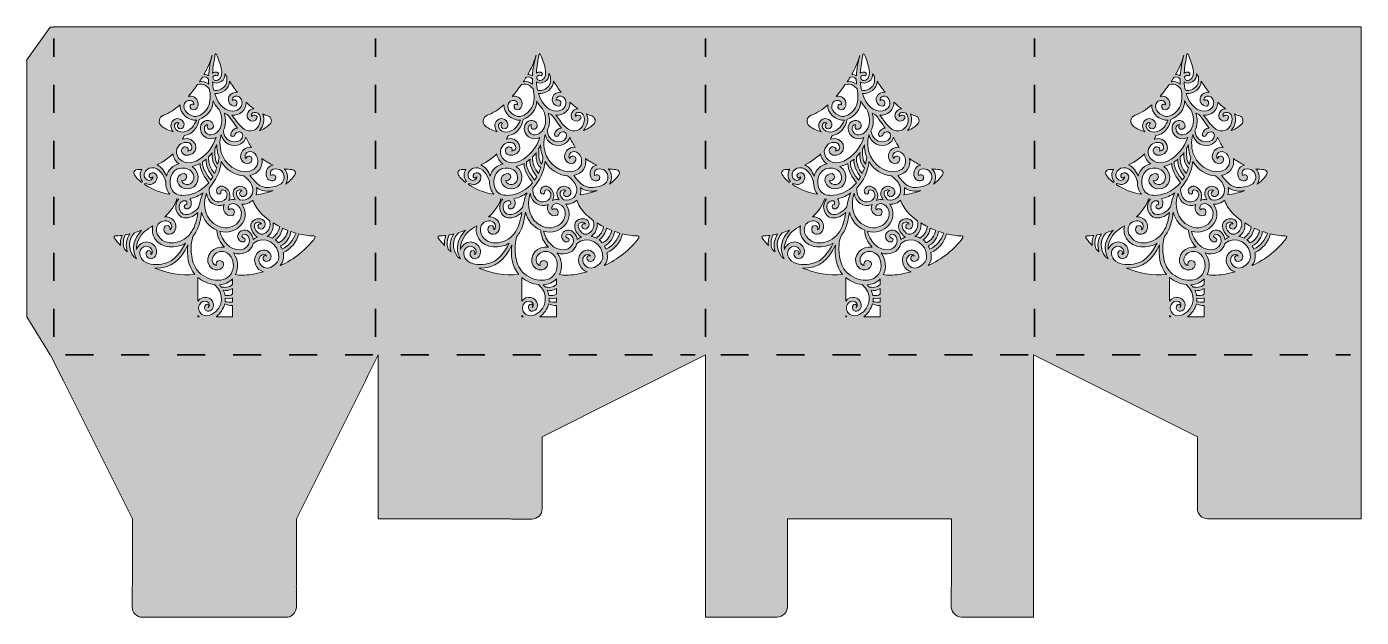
# Model space of a CAD drawing. Extents: x 8 to 992, y -674 to -239.
import ezdxf

# ---------------------------------------------------------------- set-up
doc = ezdxf.new("R2010")
doc.units = 0
doc.header["$MEASUREMENT"] = 0
for name, pattern in [('AI-Linetype-1', [41.240002, 20.620001, -20.620001]), ('AI-Linetype-2', [41.240002, 20.620001, -20.620001]), ('AI-Linetype-3', [41.240002, 20.620001, -20.620001]), ('AI-Linetype-4', [41.240002, 20.620001, -20.620001]), ('AI-Linetype-5', [41.240002, 20.620001, -20.620001]), ('AI-Linetype-6', [41.240002, 20.620001, -20.620001])]:
    doc.linetypes.add(name, pattern=pattern)
doc.layers.add('Layer 1', color=7, linetype='Continuous')

# ---------------------------------------------------------------- blocks, each defined once
blk = doc.blocks.new('block 2')
at = {"layer": 'Layer 1', "true_color": 0x010101}
h = blk.add_hatch(color=18, dxfattribs=at)
h.dxf.hatch_style = 2
edge = h.paths.add_edge_path()
edge.add_spline(control_points=[(516.18, -239.34), (516.18, -239.34), (266.18, -239.34), (266.18, -239.34), (266.18, -239.34), (259.87, -239.34), (259.87, -239.34), (259.87, -239.34), (27.99, -239.34), (27.99, -239.34), (27.99, -239.34), (27.99, -239.72), (27.99, -239.72), (27.99, -239.72), (26.63, -239.72), (26.63, -239.72), (26.63, -239.72), (25.63, -239.72), (25.63, -239.72), (25.63, -239.72), (8.22, -263.71), (8.22, -263.71), (8.22, -263.71), (8.22, -453.19), (8.22, -453.19), (8.22, -453.19), (25.63, -481.11), (25.63, -481.11), (25.63, -481.11), (25.77, -481.11), (25.77, -481.11), (25.77, -481.11), (26.63, -482.84), (26.63, -482.84), (26.63, -482.84), (35.31, -500.19), (35.31, -500.19), (35.31, -500.19), (86.21, -601.98), (86.21, -601.98), (86.21, -601.98), (86.21, -650.25), (86.21, -650.25), (86.21, -650.46), (86.22, -650.67), (86.22, -650.87), (86.08, -651.46), (86, -652.06), (86, -652.68), (86, -652.68), (86, -666.88), (86, -666.88), (86, -671.08), (89.4, -674.49), (93.6, -674.49), (93.6, -674.49), (107.8, -674.49), (107.8, -674.49), (108.22, -674.49), (108.62, -674.44), (109.02, -674.38), (109.47, -674.41), (109.92, -674.42), (110.38, -674.42), (110.38, -674.42), (182.89, -674.42), (182.89, -674.42), (183.3, -674.42), (183.7, -674.41), (184.1, -674.39), (184.48, -674.45), (184.86, -674.49), (185.25, -674.49), (185.25, -674.49), (199.45, -674.49), (199.45, -674.49), (203.65, -674.49), (207.06, -671.08), (207.06, -666.88), (207.06, -666.88), (207.06, -652.68), (207.06, -652.68), (207.06, -652.39), (207.04, -652.11), (207, -651.82), (207.04, -651.32), (207.06, -650.82), (207.06, -650.31), (207.06, -650.31), (207.06, -601.98), (207.06, -601.98), (207.06, -601.98), (257.94, -500.19), (257.94, -500.19), (257.94, -500.19), (259.87, -496.32), (259.87, -496.32), (259.87, -496.32), (267.5, -481.07), (267.5, -481.07), (267.5, -481.07), (267.5, -601.98), (267.5, -601.98), (267.5, -601.98), (364.19, -601.97), (364.2, -601.98), (364.47, -601.98), (364.74, -601.96), (365, -601.95), (365.49, -602.05), (366, -602.11), (366.52, -602.11), (366.52, -602.11), (380.72, -602.11), (380.72, -602.11), (384.92, -602.11), (388.32, -598.7), (388.32, -594.5), (388.32, -594.5), (388.32, -580.3), (388.32, -580.3), (388.32, -579.98), (388.3, -579.66), (388.26, -579.35), (388.29, -578.82), (388.31, -578.29), (388.31, -577.75), (388.31, -577.75), (388.31, -541.49), (388.31, -541.49), (388.31, -541.49), (508.85, -481.22), (508.85, -481.22), (508.85, -481.22), (508.85, -674.42), (508.85, -674.42), (508.85, -674.42), (545.11, -674.42), (545.11, -674.42), (546.01, -674.42), (546.9, -674.37), (547.78, -674.28), (547.78, -674.28), (561.56, -674.28), (561.56, -674.28), (565.76, -674.28), (569.17, -670.87), (569.17, -666.67), (569.17, -666.67), (569.17, -652.99), (569.17, -652.99), (569.27, -652.11), (569.32, -651.22), (569.33, -650.31), (569.33, -650.31), (569.33, -601.98), (569.33, -601.98), (569.33, -601.98), (690.18, -601.98), (690.18, -601.98), (690.18, -601.98), (690.18, -650.25), (690.18, -650.25), (690.18, -650.45), (690.19, -650.65), (690.19, -650.85), (690.08, -651.37), (690.01, -651.92), (690.01, -652.47), (690.01, -652.47), (690.01, -666.67), (690.01, -666.67), (690.01, -670.87), (693.42, -674.28), (697.62, -674.28), (697.62, -674.28), (711.71, -674.28), (711.71, -674.28), (712.58, -674.37), (713.45, -674.42), (714.34, -674.42), (714.34, -674.42), (750.64, -674.42), (750.64, -674.42), (750.64, -674.42), (750.64, -481.07), (750.64, -481.07), (750.64, -481.07), (871.46, -541.48), (871.46, -541.48), (871.46, -541.49), (871.47, -577.8), (871.46, -577.81), (871.46, -578.21), (871.47, -578.61), (871.49, -579.01), (871.44, -579.36), (871.41, -579.72), (871.41, -580.09), (871.41, -580.09), (871.41, -594.29), (871.41, -594.29), (871.41, -598.49), (874.81, -601.9), (879.01, -601.9), (879.01, -601.9), (893.21, -601.9), (893.21, -601.9), (893.32, -601.9), (893.42, -601.88), (893.52, -601.88), (894.22, -601.94), (894.92, -601.98), (895.63, -601.98), (895.63, -601.98), (992.31, -601.98), (992.31, -601.98), (992.31, -601.98), (992.31, -239.34), (992.31, -239.34), (992.31, -239.34), (516.18, -239.34), (516.18, -239.34)], knot_values=[0, 0, 0, 0, 1, 1, 1, 2, 2, 2, 3, 3, 3, 4, 4, 4, 5, 5, 5, 6, 6, 6, 7, 7, 7, 8, 8, 8, 9, 9, 9, 10, 10, 10, 11, 11, 11, 12, 12, 12, 13, 13, 13, 14, 14, 14, 15, 15, 15, 16, 16, 16, 17, 17, 17, 18, 18, 18, 19, 19, 19, 20, 20, 20, 21, 21, 21, 22, 22, 22, 23, 23, 23, 24, 24, 24, 25, 25, 25, 26, 26, 26, 27, 27, 27, 28, 28, 28, 29, 29, 29, 30, 30, 30, 31, 31, 31, 32, 32, 32, 33, 33, 33, 34, 34, 34, 35, 35, 35, 36, 36, 36, 37, 37, 37, 38, 38, 38, 39, 39, 39, 40, 40, 40, 41, 41, 41, 42, 42, 42, 43, 43, 43, 44, 44, 44, 45, 45, 45, 46, 46, 46, 47, 47, 47, 48, 48, 48, 49, 49, 49, 50, 50, 50, 51, 51, 51, 52, 52, 52, 53, 53, 53, 54, 54, 54, 55, 55, 55, 56, 56, 56, 57, 57, 57, 58, 58, 58, 59, 59, 59, 60, 60, 60, 61, 61, 61, 62, 62, 62, 63, 63, 63, 64, 64, 64, 65, 65, 65, 66, 66, 66, 67, 67, 67, 68, 68, 68, 69, 69, 69, 70, 70, 70, 71, 71, 71, 72, 72, 72, 73, 73, 73, 74, 74, 74, 74], degree=3, periodic=1)
edge = h.paths.add_edge_path()
edge.add_spline(control_points=[(180.85, -388.43), (182.77, -388.51), (184.07, -386.68), (184.05, -384.9), (183.98, -380.35), (178.34, -379.91), (175.39, -382.07), (171.18, -385.34), (174.59, -392.39), (178.48, -394.37), (177.31, -394.78), (176.2, -395.36), (175.22, -396.12), (174.74, -392.47), (172.05, -388.73), (168.03, -389.3), (165.79, -389.61), (163.78, -391.38), (163.78, -393.75), (163.79, -396.02), (165.83, -398.52), (168.27, -397.85), (169.61, -397.48), (169.84, -395.5), (168.41, -395.05), (166.34, -394.61), (166.49, -392.66), (168.48, -392.27), (170.41, -391.92), (171.8, -393.84), (172.26, -395.47), (173.47, -399.82), (169.79, -403.41), (165.68, -403.77), (158.07, -404.16), (152.09, -396.94), (150.59, -390.07), (162.71, -393.59), (174.59, -381.32), (166.95, -370.07), (169.9, -370.34), (173.02, -369.1), (174.99, -367.11), (176.14, -370.45), (178.1, -373.64), (180.85, -376.61), (182.68, -378.59), (184.88, -380.48), (187.39, -382.26), (187.72, -384.15), (187.83, -385.92), (187.09, -387.89), (186.14, -390.39), (183.38, -392.96), (180.51, -392.14), (178.19, -391.47), (175.66, -387.83), (176.14, -385.39), (176.43, -383.92), (178.2, -383.21), (179.58, -383.43), (180.36, -383.52), (181.31, -384.04), (181.22, -384.93), (180.75, -384.45), (179.91, -384.3), (179.28, -384.94), (177.97, -386.3), (179.08, -388.36), (180.85, -388.43)], knot_values=[0, 0, 0, 0, 1, 1, 1, 2, 2, 2, 3, 3, 3, 4, 4, 4, 5, 5, 5, 6, 6, 6, 7, 7, 7, 8, 8, 8, 9, 9, 9, 10, 10, 10, 11, 11, 11, 12, 12, 12, 13, 13, 13, 14, 14, 14, 15, 15, 15, 16, 16, 16, 17, 17, 17, 18, 18, 18, 19, 19, 19, 20, 20, 20, 21, 21, 21, 22, 22, 22, 23, 23, 23, 23], degree=3, periodic=1)
edge = h.paths.add_edge_path()
edge.add_spline(control_points=[(111.67, -385.89), (109.44, -385.92), (108.91, -388.78), (109.8, -390.4), (110.81, -392.23), (113.28, -392.68), (115.09, -391.89), (116.78, -391.15), (117.8, -389.55), (118.12, -387.79), (119.07, -382.97), (114.68, -378.99), (110.02, -379.35), (114.22, -375.75), (117.75, -370.83), (119.04, -366.14), (119.5, -366.28), (119.98, -366.39), (120.46, -366.47), (116.76, -370.13), (117.76, -377.19), (122.4, -379.63), (126.56, -381.44), (131.43, -379.19), (134.52, -376.23), (133.64, -381.25), (132.62, -386.23), (129.81, -390.5), (124.8, -398.92), (109.3, -402.75), (104.54, -392.2), (103.48, -389.5), (103.69, -386.06), (105.98, -384.04), (108.06, -382.2), (111.81, -381.67), (113.96, -383.71), (115.37, -385), (115.71, -388.05), (113.81, -389.05), (114.31, -387.57), (113.45, -385.86), (111.67, -385.89)], knot_values=[0, 0, 0, 0, 1, 1, 1, 2, 2, 2, 3, 3, 3, 4, 4, 4, 5, 5, 5, 6, 6, 6, 7, 7, 7, 8, 8, 8, 9, 9, 9, 10, 10, 10, 11, 11, 11, 12, 12, 12, 13, 13, 13, 14, 14, 14, 14], degree=3, periodic=1)
edge = h.paths.add_edge_path()
edge.add_spline(control_points=[(123.68, -377.36), (121.02, -376.13), (119.72, -371.86), (121.3, -369.39), (122.03, -368.23), (123.33, -367.59), (124.68, -367.57), (125.25, -367.56), (125.8, -367.57), (126.11, -368.1), (126.19, -368.23), (126.51, -370.29), (126.21, -370.26), (124.11, -370.03), (123.64, -373.31), (125.75, -373.52), (129.78, -373.92), (130.47, -368.61), (128.54, -366.11), (132.2, -365.26), (135.57, -363.74), (138.33, -361.79), (136.75, -364.95), (135.92, -368.43), (135.26, -371.99), (133.08, -375.37), (127.81, -379.01), (123.68, -377.36)], knot_values=[0, 0, 0, 0, 1, 1, 1, 2, 2, 2, 3, 3, 3, 4, 4, 4, 5, 5, 5, 6, 6, 6, 7, 7, 7, 8, 8, 8, 9, 9, 9, 9], degree=3, periodic=1)
edge = h.paths.add_edge_path()
edge.add_spline(control_points=[(125.42, -363.52), (121.85, -363.83), (117.82, -363.37), (115.68, -360.13), (111.88, -354.05), (114.19, -344.19), (122.25, -343.51), (125.5, -343.17), (129.23, -344.49), (130.74, -347.57), (132.19, -350.52), (131.26, -354.96), (127.61, -355.61), (125.51, -356.03), (122.76, -354.97), (122.47, -352.62), (122.69, -352.78), (122.97, -352.87), (123.3, -352.84), (125.28, -352.67), (127.34, -350.36), (125.86, -348.4), (124.42, -346.51), (121.19, -347.9), (120.13, -349.47), (117.27, -353.69), (121.6, -358.34), (125.79, -358.82), (135.42, -359.57), (137.54, -346.99), (130.26, -342.29), (132.3, -341.93), (134.25, -341.15), (136.1, -340.12), (135.94, -345.2), (139.54, -350.32), (142.46, -354.27), (138.22, -359.31), (132.02, -362.94), (125.42, -363.52)], knot_values=[0, 0, 0, 0, 1, 1, 1, 2, 2, 2, 3, 3, 3, 4, 4, 4, 5, 5, 5, 6, 6, 6, 7, 7, 7, 8, 8, 8, 9, 9, 9, 10, 10, 10, 11, 11, 11, 12, 12, 12, 13, 13, 13, 13], degree=3, periodic=1)
edge = h.paths.add_edge_path()
edge.add_spline(control_points=[(123.63, -328.25), (122.23, -329.1), (121.93, -330.92), (122.78, -332.28), (123.87, -334.04), (126.02, -334.27), (127.89, -333.94), (137.25, -331.84), (132.57, -319.31), (123.22, -322.16), (123.63, -321.29), (124.09, -320.42), (124.46, -319.52), (130.14, -318.85), (134.8, -313.28), (135.37, -307.71), (141.16, -305.72), (145.72, -300.12), (145.6, -293.87), (146.6, -295.94), (147.86, -297.87), (149.41, -299.57), (149.93, -300.07), (150.25, -300.74), (150.54, -301.37), (152.22, -305.2), (152.64, -309.82), (151.02, -313.74), (149.57, -317.27), (145.12, -320.7), (141.29, -318.23), (139.93, -317.36), (139.04, -315.61), (139.21, -314), (139.3, -312.73), (140.33, -311.33), (141.71, -311.42), (141.17, -311.98), (141.43, -312.92), (141.42, -313.64), (141.46, -314.12), (141.84, -314.67), (142.31, -314.83), (144.58, -315.56), (146.52, -313.6), (145.8, -311.3), (145.16, -309.24), (142.93, -308.1), (140.86, -308.46), (132.26, -310.44), (136.64, -325.58), (147.88, -321.08), (145.28, -328.34), (140.18, -335.05), (133.08, -338.37), (128.79, -340.29), (123.42, -340), (120.28, -336.14), (118.67, -334.16), (118.3, -331.63), (119.01, -329.44), (119.7, -328.46), (120.35, -327.45), (120.96, -326.41), (123.22, -324.31), (128.1, -323.45), (129.7, -326.78), (130.67, -329.05), (129.53, -330.89), (127.03, -331.01), (128.42, -328.72), (125.56, -327.06), (123.63, -328.25)], knot_values=[0, 0, 0, 0, 1, 1, 1, 2, 2, 2, 3, 3, 3, 4, 4, 4, 5, 5, 5, 6, 6, 6, 7, 7, 7, 8, 8, 8, 9, 9, 9, 10, 10, 10, 11, 11, 11, 12, 12, 12, 13, 13, 13, 14, 14, 14, 15, 15, 15, 16, 16, 16, 17, 17, 17, 18, 18, 18, 19, 19, 19, 20, 20, 20, 21, 21, 21, 22, 22, 22, 23, 23, 23, 24, 24, 24, 24], degree=3, periodic=1)
edge = h.paths.add_edge_path()
edge.add_spline(control_points=[(153.97, -303.06), (154.66, -303.41), (155.37, -303.72), (156.09, -303.96), (158.98, -306.96), (160.96, -310.83), (163.68, -314), (161.42, -314.19), (159.3, -315.71), (158.65, -318.27), (158.13, -320.3), (161.14, -320.97), (161.78, -319.03), (162.71, -316.19), (166.98, -315.77), (167.55, -319.09), (168.19, -325.46), (154.64, -327.46), (153.1, -316.12), (155.17, -312.14), (155.3, -307.27), (153.97, -303.06)], knot_values=[0, 0, 0, 0, 1, 1, 1, 2, 2, 2, 3, 3, 3, 4, 4, 4, 5, 5, 5, 6, 6, 6, 7, 7, 7, 7], degree=3, periodic=1)
edge = h.paths.add_edge_path()
edge.add_spline(control_points=[(166.04, -325.71), (167.97, -324.65), (169.4, -322.76), (169.8, -320.74), (171.06, -323.37), (172.36, -325.92), (173.91, -328.28), (169.84, -327.52), (165.82, -330.93), (165.99, -335.1), (166.09, -338.74), (170.8, -342.55), (173.67, -338.86), (174.7, -337.53), (174.74, -334.97), (172.69, -334.62), (171.27, -334.39), (170.2, -335.31), (169.87, -336.5), (169.02, -335.66), (169.11, -334.29), (169.58, -333.29), (170.53, -331.23), (172.93, -330.92), (174.86, -331.77), (179.34, -333.72), (179.94, -341.43), (176.04, -344.19), (167.58, -349.55), (156.37, -343.01), (152.75, -334.65), (150.45, -329.68), (150.22, -323.99), (151.63, -318.73), (152.72, -325.07), (160.36, -328.85), (166.04, -325.71)], knot_values=[0, 0, 0, 0, 1, 1, 1, 2, 2, 2, 3, 3, 3, 4, 4, 4, 5, 5, 5, 6, 6, 6, 7, 7, 7, 8, 8, 8, 9, 9, 9, 10, 10, 10, 11, 11, 11, 12, 12, 12, 12], degree=3, periodic=1)
edge = h.paths.add_edge_path()
edge.add_spline(control_points=[(165.57, -363.54), (166.96, -365.61), (170.11, -364.27), (170.65, -362.21), (171.29, -359.77), (169.22, -357.59), (167.01, -357.01), (164.62, -356.38), (162.22, -357.51), (161.04, -359.65), (159.67, -362.13), (160.65, -364.66), (162.06, -366.87), (160.45, -366.42), (158.7, -366.61), (157.19, -367.3), (158.51, -364.96), (158.46, -361.95), (156.67, -359.64), (155.43, -358.04), (153.4, -356.45), (151.24, -356.87), (149.12, -357.27), (147.66, -359.55), (148.34, -361.62), (148.96, -363.54), (152.06, -362.8), (151.4, -360.9), (150.81, -359.19), (153.65, -359.54), (154.46, -360.11), (155.72, -360.99), (156.19, -362.76), (155.92, -364.21), (155.43, -366.83), (152.84, -368.31), (150.35, -368.43), (144.86, -368.68), (142.21, -363.05), (142.7, -358.24), (147.65, -352.84), (150.88, -346.06), (151.68, -338.66), (155.14, -344.48), (161.46, -348.87), (168.29, -349.25), (170.37, -350.9), (172.41, -352.61), (173.72, -355), (175.45, -358.19), (175.67, -362.47), (172.78, -365.06), (171.1, -366.59), (167.63, -367.78), (165.44, -366.94), (164.54, -366.48), (163.77, -365.07), (163.32, -364.22), (162.45, -362.57), (162.53, -360.2), (164.7, -359.68), (165.46, -359.49), (166.38, -359.59), (167.04, -360.05), (165.64, -360.38), (164.64, -362.18), (165.57, -363.54)], knot_values=[0, 0, 0, 0, 1, 1, 1, 2, 2, 2, 3, 3, 3, 4, 4, 4, 5, 5, 5, 6, 6, 6, 7, 7, 7, 8, 8, 8, 9, 9, 9, 10, 10, 10, 11, 11, 11, 12, 12, 12, 13, 13, 13, 14, 14, 14, 15, 15, 15, 16, 16, 16, 17, 17, 17, 18, 18, 18, 19, 19, 19, 20, 20, 20, 21, 21, 21, 22, 22, 22, 22], degree=3, periodic=1)
edge = h.paths.add_edge_path()
edge.add_spline(control_points=[(145.5, -349.87), (145.02, -350.7), (144.51, -351.52), (143.95, -352.31), (141.32, -348.77), (137.43, -343.56), (137.95, -338.98), (138.88, -338.35), (139.77, -337.67), (140.63, -336.92), (139.9, -341.46), (142.88, -346.43), (145.5, -349.87)], knot_values=[0, 0, 0, 0, 1, 1, 1, 2, 2, 2, 3, 3, 3, 4, 4, 4, 4], degree=3, periodic=1)
edge = h.paths.add_edge_path()
edge.add_spline(control_points=[(145.13, -336.46), (145.46, -338.83), (146.43, -341.7), (148.4, -343.23), (147.94, -344.69), (147.38, -346.11), (146.73, -347.5), (143.81, -343.86), (142.04, -339.96), (142.4, -335.25), (143.37, -334.25), (144.27, -333.19), (145.09, -332.07), (144.93, -333.55), (144.93, -335.04), (145.13, -336.46)], knot_values=[0, 0, 0, 0, 1, 1, 1, 2, 2, 2, 3, 3, 3, 4, 4, 4, 5, 5, 5, 5], degree=3, periodic=1)
edge = h.paths.add_edge_path()
edge.add_spline(control_points=[(146.91, -329.27), (147.44, -328.35), (147.93, -327.38), (148.35, -326.41), (148.34, -327), (148.36, -327.6), (148.39, -328.19), (148.55, -330.71), (149.14, -333.18), (150.09, -335.5), (149.84, -337.24), (149.54, -338.97), (149.12, -340.7), (146.55, -337.48), (147.03, -333.12), (146.91, -329.27)], knot_values=[0, 0, 0, 0, 1, 1, 1, 2, 2, 2, 3, 3, 3, 4, 4, 4, 5, 5, 5, 5], degree=3, periodic=1)
edge = h.paths.add_edge_path()
edge.add_spline(control_points=[(140.74, -362.02), (141.39, -368.7), (147.79, -373.06), (153.95, -370.29), (151.79, -374.12), (155.3, -379.29), (159.66, -378.56), (161.1, -378.37), (161.13, -376.8), (161.34, -375.67), (161.52, -373.46), (158.21, -373.01), (156.93, -374.15), (156.41, -373.1), (156.61, -371.59), (157.6, -370.68), (159.55, -368.89), (162.35, -369.62), (164.13, -371.27), (168.19, -375.02), (166.75, -381.6), (162.83, -384.79), (158.92, -387.96), (153.58, -388.22), (149.1, -386.16), (139.83, -381.9), (137.65, -371.07), (140.74, -362.02)], knot_values=[0, 0, 0, 0, 1, 1, 1, 2, 2, 2, 3, 3, 3, 4, 4, 4, 5, 5, 5, 6, 6, 6, 7, 7, 7, 8, 8, 8, 9, 9, 9, 9], degree=3, periodic=1)
edge = h.paths.add_edge_path()
edge.add_spline(control_points=[(177.76, -357.81), (181.24, -360.58), (185.76, -360.89), (190, -360.09), (185.55, -361.77), (181.1, -362.71), (177.42, -363.24), (178.01, -361.58), (178.12, -359.6), (177.76, -357.81)], knot_values=[0, 0, 0, 0, 1, 1, 1, 2, 2, 2, 3, 3, 3, 3], degree=3, periodic=1)
edge = h.paths.add_edge_path()
edge.add_spline(control_points=[(189.94, -383.95), (191.5, -384.93), (193.13, -385.84), (194.77, -386.67), (193.69, -391.38), (192.72, -391.88), (189.48, -395.09), (188.26, -394.48), (186.94, -394.05), (185.59, -393.82), (188.78, -391.88), (190.48, -387.77), (189.94, -383.95)], knot_values=[0, 0, 0, 0, 1, 1, 1, 2, 2, 2, 3, 3, 3, 4, 4, 4, 4], degree=3, periodic=1)
edge = h.paths.add_edge_path()
edge.add_spline(control_points=[(196.83, -387.69), (198.17, -388.31), (199.52, -388.89), (200.88, -389.42), (199.9, -393.32), (197.59, -396.98), (193.82, -398.61), (193.12, -397.76), (192.36, -397), (191.55, -396.38), (194.38, -394.56), (196.39, -390.96), (196.83, -387.69)], knot_values=[0, 0, 0, 0, 1, 1, 1, 2, 2, 2, 3, 3, 3, 4, 4, 4, 4], degree=3, periodic=1)
edge = h.paths.add_edge_path()
edge.add_spline(control_points=[(202.83, -390.15), (204.15, -390.62), (205.47, -391.04), (206.8, -391.42), (204.79, -396.71), (201.66, -400.68), (196.59, -403.37), (196.26, -402.5), (195.85, -401.67), (195.39, -400.87), (199.38, -398.85), (202.71, -394.67), (202.83, -390.15)], knot_values=[0, 0, 0, 0, 1, 1, 1, 2, 2, 2, 3, 3, 3, 4, 4, 4, 4], degree=3, periodic=1)
edge = h.paths.add_edge_path()
edge.add_spline(control_points=[(203.84, -344.57), (205.94, -344.52), (207.21, -346.87), (205.98, -348.58), (204.08, -351.26), (201.74, -353.47), (199.18, -355.29), (201.4, -351.85), (201.15, -346.89), (198.08, -343.96), (200.07, -344.36), (202.01, -344.57), (203.84, -344.57)], knot_values=[0, 0, 0, 0, 1, 1, 1, 2, 2, 2, 3, 3, 3, 4, 4, 4, 4], degree=3, periodic=1)
edge = h.paths.add_edge_path()
edge.add_spline(control_points=[(186.11, -351.61), (187.96, -353.66), (191.87, -353.6), (191.93, -350.24), (192.06, -348.27), (189.31, -348.06), (188.14, -348.99), (187.75, -347.76), (188.1, -345.57), (188.77, -344.98), (190.26, -343.66), (192.97, -343.92), (194.63, -344.67), (198.74, -346.54), (199.16, -352.21), (195.78, -355.01), (194.09, -356.4), (191.93, -357), (189.81, -357.36), (180.98, -359.25), (177.8, -355.29), (172.87, -348.89), (179.25, -347.61), (182.67, -342.91), (181.52, -336.42), (184.04, -338.36), (186.93, -340.02), (189.84, -341.31), (185.2, -341.83), (183.25, -348.16), (186.11, -351.61)], knot_values=[0, 0, 0, 0, 1, 1, 1, 2, 2, 2, 3, 3, 3, 4, 4, 4, 5, 5, 5, 6, 6, 6, 7, 7, 7, 8, 8, 8, 9, 9, 9, 10, 10, 10, 10], degree=3, periodic=1)
edge = h.paths.add_edge_path()
edge.add_spline(control_points=[(186.02, -305.07), (188.66, -305.92), (189.51, -309.24), (187.54, -311.19), (185.4, -313.3), (182.75, -314.86), (179.95, -315.92), (182.88, -312.72), (183.97, -307.67), (182.3, -303.63), (183.52, -304.19), (184.77, -304.67), (186.02, -305.07)], knot_values=[0, 0, 0, 0, 1, 1, 1, 2, 2, 2, 3, 3, 3, 4, 4, 4, 4], degree=3, periodic=1)
edge = h.paths.add_edge_path()
edge.add_spline(control_points=[(169.97, -294.89), (171.54, -296.42), (173.12, -297.81), (174.73, -299.05), (175.04, -299.29), (175.36, -299.52), (175.67, -299.75), (171.94, -300.06), (169.08, -304.75), (171.93, -307.78), (173.72, -309.65), (176.91, -309.22), (178, -306.83), (178.32, -306.11), (178.07, -305.04), (177.26, -304.75), (176.15, -304.31), (174.85, -304.44), (174.13, -305.48), (173.11, -304.34), (174.54, -302.76), (175.77, -302.51), (178.07, -301.87), (179.94, -303.59), (180.41, -305.73), (181.4, -310.22), (178.51, -315.83), (173.6, -316.18), (168.57, -316.54), (165.09, -311.82), (162.46, -308.24), (161.54, -307), (160.6, -305.76), (159.57, -304.64), (165.1, -305.05), (170.42, -300.79), (169.97, -294.89)], knot_values=[0, 0, 0, 0, 1, 1, 1, 2, 2, 2, 3, 3, 3, 4, 4, 4, 5, 5, 5, 6, 6, 6, 7, 7, 7, 8, 8, 8, 9, 9, 9, 10, 10, 10, 11, 11, 11, 12, 12, 12, 12], degree=3, periodic=1)
edge = h.paths.add_edge_path()
edge.add_spline(control_points=[(163.56, -287.66), (161.07, -287.42), (158.45, -288.54), (157.35, -290.91), (155.96, -293.93), (158.12, -297.88), (161.54, -297.94), (162.17, -297.95), (162.83, -297.62), (163.03, -296.99), (163.36, -295.98), (163.54, -294.81), (162.75, -293.96), (162.02, -293.18), (160.77, -292.98), (159.93, -293.68), (159.35, -292.21), (160.66, -290.9), (162.02, -290.6), (164.11, -290.06), (165.9, -291.45), (166.64, -293.33), (169.86, -302.37), (152.74, -307.7), (146.83, -288.61), (152.15, -289.02), (157.77, -285.09), (157.8, -279.48), (159.75, -282.5), (161.66, -285.22), (163.56, -287.66)], knot_values=[0, 0, 0, 0, 1, 1, 1, 2, 2, 2, 3, 3, 3, 4, 4, 4, 5, 5, 5, 6, 6, 6, 7, 7, 7, 8, 8, 8, 9, 9, 9, 10, 10, 10, 10], degree=3, periodic=1)
edge = h.paths.add_edge_path()
edge.add_spline(control_points=[(147.31, -259.33), (147.6, -259.37), (147.88, -259.47), (148.13, -259.62), (150.15, -264.3), (155.16, -275.57), (149.28, -278.84), (147.92, -279.39), (146.28, -278.95), (145.67, -277.52), (145.42, -276.93), (145.47, -276.29), (145.88, -275.79), (146.16, -275.45), (147.08, -274.93), (147.51, -275.28), (149.25, -276.67), (150.72, -273.17), (148.51, -272.91), (147.32, -272.77), (146.2, -272.83), (145.25, -273.5), (145.56, -268.73), (146.43, -264.03), (147.31, -259.33)], knot_values=[0, 0, 0, 0, 1, 1, 1, 2, 2, 2, 3, 3, 3, 4, 4, 4, 5, 5, 5, 6, 6, 6, 7, 7, 7, 8, 8, 8, 8], degree=3, periodic=1)
edge = h.paths.add_edge_path()
edge.add_spline(control_points=[(151.65, -279.82), (153.76, -278.44), (154.46, -276.15), (154.5, -273.78), (154.89, -274.55), (155.29, -275.31), (155.71, -276.05), (155.69, -277.28), (155.86, -278.53), (155.69, -279.77), (155.35, -283.06), (152.59, -285.5), (149.47, -286.19), (148.4, -286.45), (147.22, -286.59), (146.16, -286.21), (145.67, -284.13), (145.37, -282.01), (145.23, -279.88), (146.96, -281.27), (149.68, -281.11), (151.65, -279.82)], knot_values=[0, 0, 0, 0, 1, 1, 1, 2, 2, 2, 3, 3, 3, 4, 4, 4, 5, 5, 5, 6, 6, 6, 7, 7, 7, 7], degree=3, periodic=1)
edge = h.paths.add_edge_path()
edge.add_spline(control_points=[(144.86, -260.87), (144.9, -260.72), (144.96, -260.59), (145.03, -260.46), (143.55, -265.34), (142.6, -270.43), (142.37, -275.5), (141.17, -274.78), (140.16, -274.48), (138.89, -274.56), (141.48, -269.91), (143.35, -265.96), (144.86, -260.87)], knot_values=[0, 0, 0, 0, 1, 1, 1, 2, 2, 2, 3, 3, 3, 4, 4, 4, 4], degree=3, periodic=1)
edge = h.paths.add_edge_path()
edge.add_spline(control_points=[(137.8, -276.42), (139.95, -275.86), (140.88, -276.54), (142.31, -278), (142.31, -279.22), (142.36, -280.42), (142.46, -281.65), (140.34, -280.15), (138, -279.45), (135.54, -280), (136.33, -278.81), (137.09, -277.61), (137.8, -276.42)], knot_values=[0, 0, 0, 0, 1, 1, 1, 2, 2, 2, 3, 3, 3, 4, 4, 4, 4], degree=3, periodic=1)
edge = h.paths.add_edge_path()
edge.add_spline(control_points=[(124.43, -296.38), (125.07, -294.59), (126.9, -293.35), (128.82, -293.62), (130.38, -293.76), (131.82, -295.19), (131.42, -296.82), (130.79, -296.1), (129.37, -296.06), (128.86, -297.23), (127.86, -299.49), (130.56, -301.37), (132.55, -300.33), (134.78, -299.17), (135.14, -296.15), (134.24, -294.05), (133, -291.12), (130.14, -290.18), (127.44, -290.69), (129.91, -287.81), (132.2, -284.81), (134.22, -281.94), (136.22, -281.6), (138.22, -281.54), (140.05, -282.59), (141.06, -283.18), (141.9, -284.37), (142.89, -285.09), (143.79, -289.6), (144.05, -294.87), (141.8, -298.93), (139.93, -302.21), (135.72, -305.95), (131.66, -305.4), (127.83, -304.88), (122.9, -300.64), (124.43, -296.38)], knot_values=[0, 0, 0, 0, 1, 1, 1, 2, 2, 2, 3, 3, 3, 4, 4, 4, 5, 5, 5, 6, 6, 6, 7, 7, 7, 8, 8, 8, 9, 9, 9, 10, 10, 10, 11, 11, 11, 12, 12, 12, 12], degree=3, periodic=1)
edge = h.paths.add_edge_path()
edge.add_spline(control_points=[(109.03, -304.6), (113.26, -303.02), (117.33, -300.49), (121.31, -296.97), (120.67, -303.08), (127.59, -308.91), (133.57, -308.14), (132.5, -310.01), (131.63, -311.99), (130.15, -313.61), (128.46, -315.47), (126.21, -316.8), (123.67, -316.98), (121.23, -317.16), (118.42, -316.18), (117.47, -313.72), (117, -312.51), (117.15, -310.85), (118.42, -310.18), (119.06, -309.86), (120.02, -309.82), (120.49, -310.47), (118.98, -311.23), (118.9, -313.45), (120.35, -314.34), (121.89, -315.3), (123.81, -314.13), (124.18, -312.47), (125.11, -308.17), (119.58, -305.42), (116.45, -308.14), (113.77, -310.47), (114.25, -314.25), (116.3, -316.73), (113.22, -315.92), (110.2, -314.54), (107.69, -312.56), (104.87, -310.33), (105.66, -305.86), (109.03, -304.6)], knot_values=[0, 0, 0, 0, 1, 1, 1, 2, 2, 2, 3, 3, 3, 4, 4, 4, 5, 5, 5, 6, 6, 6, 7, 7, 7, 8, 8, 8, 9, 9, 9, 10, 10, 10, 11, 11, 11, 12, 12, 12, 13, 13, 13, 13], degree=3, periodic=1)
edge = h.paths.add_edge_path()
edge.add_spline(control_points=[(108.15, -339.13), (111.13, -337.38), (113.75, -335.35), (115.96, -333.07), (116.29, -336.02), (118.26, -338.84), (120.76, -340.46), (116.08, -341.28), (112.28, -344.88), (111.22, -349.53), (110.01, -346.05), (107.87, -342.52), (104.31, -341.12), (105.61, -340.53), (106.9, -339.86), (108.15, -339.13)], knot_values=[0, 0, 0, 0, 1, 1, 1, 2, 2, 2, 3, 3, 3, 4, 4, 4, 5, 5, 5, 5], degree=3, periodic=1)
edge = h.paths.add_edge_path()
edge.add_spline(control_points=[(98.52, -343.66), (103.97, -341.63), (108.29, -346.99), (110.04, -351.55), (110.26, -352.11), (110.5, -352.65), (110.73, -353.19), (110.68, -355.14), (110.97, -357.08), (111.56, -358.83), (112.1, -360.43), (112.86, -361.75), (113.78, -362.83), (108.48, -361.85), (101.3, -359.83), (95.18, -355.69), (95.22, -355.61), (95.26, -355.53), (95.3, -355.44), (95.37, -355.19), (95.45, -355.04), (95.59, -354.8), (98.01, -356.04), (101.11, -355.79), (103.09, -353.57), (104.5, -352), (105.05, -349.22), (103.3, -347.67), (101.85, -346.4), (99.24, -346.79), (98.55, -348.68), (97.89, -350.46), (100.57, -351.77), (101.22, -349.97), (101.31, -349.7), (101.38, -350.85), (101.09, -351.29), (99.83, -353.04), (97.01, -352.91), (95.78, -351.19), (93.65, -348.44), (95.63, -344.79), (98.52, -343.66)], knot_values=[0, 0, 0, 0, 1, 1, 1, 2, 2, 2, 3, 3, 3, 4, 4, 4, 5, 5, 5, 6, 6, 6, 7, 7, 7, 8, 8, 8, 9, 9, 9, 10, 10, 10, 11, 11, 11, 12, 12, 12, 13, 13, 13, 14, 14, 14, 14], degree=3, periodic=1)
edge = h.paths.add_edge_path()
edge.add_spline(control_points=[(89.79, -344.6), (90.89, -344.6), (92.02, -344.53), (93.18, -344.39), (91.47, -347.04), (91.45, -350.83), (93.69, -353.33), (93.42, -353.55), (93.2, -353.83), (93.05, -354.13), (91.06, -352.55), (89.24, -350.7), (87.7, -348.54), (86.51, -346.88), (87.75, -344.6), (89.79, -344.6)], knot_values=[0, 0, 0, 0, 1, 1, 1, 2, 2, 2, 3, 3, 3, 4, 4, 4, 5, 5, 5, 5], degree=3, periodic=1)
edge = h.paths.add_edge_path()
edge.add_spline(control_points=[(77.44, -400.47), (75.77, -398.68), (74.22, -396.82), (72.81, -394.88), (72.39, -394.3), (72.82, -393.49), (73.54, -393.5), (74.94, -393.51), (76.95, -393.35), (78.55, -393.14), (77.47, -395.46), (77.21, -398.01), (77.44, -400.47)], knot_values=[0, 0, 0, 0, 1, 1, 1, 2, 2, 2, 3, 3, 3, 4, 4, 4, 4], degree=3, periodic=1)
edge = h.paths.add_edge_path()
edge.add_spline(control_points=[(80.25, -403.28), (78.89, -399.86), (79.39, -396.04), (80.81, -392.8), (81.94, -392.6), (83.1, -392.36), (84.28, -392.07), (81.57, -396.07), (80.98, -400.68), (82.4, -405.21), (81.66, -404.59), (80.95, -403.93), (80.25, -403.28)], knot_values=[0, 0, 0, 0, 1, 1, 1, 2, 2, 2, 3, 3, 3, 4, 4, 4, 4], degree=3, periodic=1)
edge = h.paths.add_edge_path()
edge.add_spline(control_points=[(87.15, -408.91), (83.17, -402.91), (82.62, -396.74), (87.7, -391.13), (89.5, -390.61), (91.29, -389.98), (92.99, -389.32), (87.37, -395.12), (84.82, -402.96), (89.19, -410.29), (88.5, -409.84), (87.82, -409.38), (87.15, -408.91)], knot_values=[0, 0, 0, 0, 1, 1, 1, 2, 2, 2, 3, 3, 3, 4, 4, 4, 4], degree=3, periodic=1)
edge = h.paths.add_edge_path()
edge.add_spline(control_points=[(94.62, -401.49), (96.63, -400.52), (99.05, -401.34), (100.26, -403.19), (100.81, -404.03), (101.06, -405.12), (100.68, -406.08), (100.53, -406.5), (99.72, -407.75), (99.4, -406.76), (100.92, -405.5), (98.85, -403.25), (97.34, -404.5), (95.22, -406.25), (96.61, -409.77), (99.13, -410.24), (102.39, -410.85), (104.36, -407.15), (104.01, -404.37), (103.66, -401.5), (101.35, -399.05), (98.61, -398.23), (94.66, -396.97), (90.52, -399.78), (89.27, -403.48), (88.79, -398.86), (91.76, -393.38), (95.07, -390.29), (96.92, -388.69), (99.12, -387.37), (101.26, -386.06), (100.36, -389.24), (101.03, -392.79), (102.83, -395.59), (107.56, -402.89), (118.59, -403.16), (125.27, -398.78), (121.85, -405.32), (117.27, -412.19), (109.6, -413.9), (104.87, -414.99), (98.64, -415.14), (94.61, -412.02), (91.23, -409.4), (90.09, -403.68), (94.62, -401.49)], knot_values=[0, 0, 0, 0, 1, 1, 1, 2, 2, 2, 3, 3, 3, 4, 4, 4, 5, 5, 5, 6, 6, 6, 7, 7, 7, 8, 8, 8, 9, 9, 9, 10, 10, 10, 11, 11, 11, 12, 12, 12, 13, 13, 13, 14, 14, 14, 15, 15, 15, 15], degree=3, periodic=1)
edge = h.paths.add_edge_path()
edge.add_spline(control_points=[(131.94, -421.92), (122.59, -423.31), (111.9, -420.76), (102.72, -417.23), (115.28, -417.56), (121.95, -410.85), (127.08, -400.08), (126.09, -407.57), (127.18, -415.98), (132.23, -421.87), (132.13, -421.89), (132.04, -421.91), (131.94, -421.92)], knot_values=[0, 0, 0, 0, 1, 1, 1, 2, 2, 2, 3, 3, 3, 4, 4, 4, 4], degree=3, periodic=1)
edge = h.paths.add_edge_path()
edge.add_spline(control_points=[(134.68, -453.06), (134.58, -453.06), (134.49, -452.97), (134.49, -452.87), (134.49, -452.87), (134.49, -452.02), (134.49, -452.02), (134.78, -452.39), (135.08, -452.74), (135.42, -453.06), (135.42, -453.06), (134.68, -453.06), (134.68, -453.06)], knot_values=[0, 0, 0, 0, 1, 1, 1, 2, 2, 2, 3, 3, 3, 4, 4, 4, 4], degree=3, periodic=1)
edge = h.paths.add_edge_path()
edge.add_spline(control_points=[(144.61, -451.5), (142.35, -452.64), (139.63, -452.9), (137.48, -451.38), (135.28, -449.82), (134.33, -446.66), (135.54, -444.2), (136.47, -442.3), (139.12, -440.76), (141.17, -441.79), (142.78, -442.6), (143.7, -444.88), (142.15, -446.12), (143.32, -445.09), (141.96, -443.06), (140.52, -443.94), (138.47, -445.19), (139.23, -448.41), (141.48, -448.95), (144.41, -449.65), (146.33, -446.33), (145.93, -443.81), (144.78, -438.07), (137.88, -437.08), (134.49, -441.57), (134.49, -441.57), (134.49, -424.96), (134.49, -424.96), (134.49, -424.96), (134.49, -424.05), (134.49, -424.05), (137.9, -426.89), (142.27, -428.86), (146.72, -429.39), (154.49, -435.5), (153.21, -446.92), (144.61, -451.5)], knot_values=[0, 0, 0, 0, 1, 1, 1, 2, 2, 2, 3, 3, 3, 4, 4, 4, 5, 5, 5, 6, 6, 6, 7, 7, 7, 8, 8, 8, 9, 9, 9, 10, 10, 10, 11, 11, 11, 12, 12, 12, 12], degree=3, periodic=1)
edge = h.paths.add_edge_path()
edge.add_spline(control_points=[(160, -452.87), (160, -452.97), (159.91, -453.06), (159.81, -453.06), (159.81, -453.06), (147.81, -453.06), (147.81, -453.06), (150.98, -450.78), (153.35, -447.17), (154.24, -443.59), (156.06, -444.38), (158.02, -444.96), (160, -444.76), (160, -444.76), (160, -452.87), (160, -452.87)], knot_values=[0, 0, 0, 0, 1, 1, 1, 2, 2, 2, 3, 3, 3, 4, 4, 4, 5, 5, 5, 5], degree=3, periodic=1)
edge = h.paths.add_edge_path()
edge.add_spline(control_points=[(160, -442.29), (158.21, -442.54), (156.34, -442.21), (154.55, -441.96), (154.67, -441.07), (154.71, -440.16), (154.67, -439.26), (156.37, -440.06), (158.21, -439.84), (160, -439.21), (160, -439.21), (160, -442.29), (160, -442.29)], knot_values=[0, 0, 0, 0, 1, 1, 1, 2, 2, 2, 3, 3, 3, 4, 4, 4, 4], degree=3, periodic=1)
edge = h.paths.add_edge_path()
edge.add_spline(control_points=[(160, -436.39), (158.31, -437.7), (156.4, -437.44), (154.45, -437.31), (154.21, -435.97), (153.8, -434.65), (153.18, -433.44), (155.26, -434.19), (158.06, -433.47), (160, -432.29), (160, -432.29), (160, -436.39), (160, -436.39)], knot_values=[0, 0, 0, 0, 1, 1, 1, 2, 2, 2, 3, 3, 3, 4, 4, 4, 4], degree=3, periodic=1)
edge = h.paths.add_edge_path()
edge.add_spline(control_points=[(160, -429.37), (158.66, -430.29), (157.35, -431.23), (155.66, -431.36), (154.36, -431.5), (153.09, -431.12), (151.82, -431.24), (151.35, -430.62), (150.83, -430.04), (150.27, -429.5), (153.91, -429.34), (157.69, -427.72), (160, -425.16), (160, -425.16), (160, -429.37), (160, -429.37)], knot_values=[0, 0, 0, 0, 1, 1, 1, 2, 2, 2, 3, 3, 3, 4, 4, 4, 5, 5, 5, 5], degree=3, periodic=1)
edge = h.paths.add_edge_path()
edge.add_spline(control_points=[(159.85, -419.58), (155.45, -430.38), (139.89, -426.36), (134.1, -419.09), (131.4, -415.69), (130.15, -411.17), (129.72, -406.91), (129.29, -402.62), (129.44, -397.99), (130.84, -393.84), (132.67, -391.56), (134.11, -388.92), (135.04, -386.09), (136.1, -382.82), (136.66, -379.37), (137.18, -375.89), (138.61, -381.92), (142.79, -387.01), (148.49, -389.35), (148.61, -393.89), (150.79, -398.54), (154.13, -401.9), (146.55, -400.14), (138.62, -408.26), (142.96, -415.51), (144.46, -417.85), (147.47, -419.12), (150.16, -418.33), (152.52, -417.63), (154.88, -414.3), (152.47, -412.26), (150.62, -410.69), (147.78, -411.96), (147.83, -414.37), (147.84, -414.74), (147.96, -415.04), (148.13, -415.25), (145.03, -414.8), (144.34, -411.02), (145.65, -408.63), (147.23, -405.54), (151.12, -404.12), (154.36, -405.21), (159.89, -407.07), (161.9, -414.56), (159.85, -419.58)], knot_values=[0, 0, 0, 0, 1, 1, 1, 2, 2, 2, 3, 3, 3, 4, 4, 4, 5, 5, 5, 6, 6, 6, 7, 7, 7, 8, 8, 8, 9, 9, 9, 10, 10, 10, 11, 11, 11, 12, 12, 12, 13, 13, 13, 14, 14, 14, 15, 15, 15, 15], degree=3, periodic=1)
edge = h.paths.add_edge_path()
edge.add_spline(control_points=[(194.12, -409.22), (193.97, -411.79), (192.57, -413.55), (190.6, -415.1), (183.59, -421.12), (176.32, -412.64), (180.7, -408.07), (181.85, -407), (184.27, -406.7), (185.1, -408.29), (184.65, -407.87), (184, -407.73), (183.35, -408.21), (182.25, -409.03), (182.15, -410.41), (183.05, -411.43), (184.1, -412.63), (185.83, -412.6), (187.05, -411.63), (189.86, -409.39), (188.1, -405.41), (185.18, -404.35), (182.03, -403.2), (178.46, -404.91), (177.07, -407.88), (174.78, -412.63), (177.86, -418.46), (182.74, -419.97), (176.74, -421.62), (171.78, -422.39), (167.21, -422.39), (165.49, -422.38), (163.88, -422.31), (162.2, -422.03), (164.74, -417.27), (164.18, -410.46), (160.61, -406.05), (166.4, -408.24), (173.9, -405.41), (175.11, -398.97), (183.48, -392.56), (194.54, -398.9), (194.12, -409.22)], knot_values=[0, 0, 0, 0, 1, 1, 1, 2, 2, 2, 3, 3, 3, 4, 4, 4, 5, 5, 5, 6, 6, 6, 7, 7, 7, 8, 8, 8, 9, 9, 9, 10, 10, 10, 11, 11, 11, 12, 12, 12, 13, 13, 13, 14, 14, 14, 14], degree=3, periodic=1)
edge = h.paths.add_edge_path()
edge.add_spline(control_points=[(220.78, -395.02), (214.66, -403.42), (205.31, -410.72), (195.19, -415.37), (197.52, -412.75), (198.07, -409.19), (197.31, -405.76), (202.93, -403.27), (207.45, -398.02), (208.75, -391.93), (211.09, -392.51), (213.45, -392.95), (215.79, -393.23), (217.41, -393.42), (218.74, -393.51), (219.98, -393.51), (220.77, -393.49), (221.25, -394.38), (220.78, -395.02)], knot_values=[0, 0, 0, 0, 1, 1, 1, 2, 2, 2, 3, 3, 3, 4, 4, 4, 5, 5, 5, 6, 6, 6, 6], degree=3, periodic=1)
edge = h.paths.add_edge_path()
edge.add_spline(control_points=[(419.66, -388.43), (421.59, -388.51), (422.89, -386.68), (422.86, -384.9), (422.79, -380.35), (417.16, -379.91), (414.21, -382.07), (410, -385.34), (413.41, -392.39), (417.3, -394.37), (416.13, -394.78), (415.02, -395.36), (414.03, -396.12), (413.56, -392.47), (410.87, -388.73), (406.85, -389.3), (404.61, -389.61), (402.59, -391.38), (402.6, -393.75), (402.6, -396.02), (404.65, -398.52), (407.09, -397.85), (408.42, -397.48), (408.66, -395.5), (407.23, -395.05), (405.16, -394.61), (405.31, -392.66), (407.3, -392.27), (409.22, -391.92), (410.62, -393.84), (411.07, -395.47), (412.29, -399.82), (408.61, -403.41), (404.49, -403.77), (396.88, -404.16), (390.91, -396.94), (389.4, -390.07), (401.52, -393.59), (413.4, -381.32), (405.76, -370.07), (408.72, -370.34), (411.84, -369.1), (413.8, -367.11), (414.95, -370.45), (416.91, -373.64), (419.66, -376.61), (421.5, -378.59), (423.69, -380.48), (426.21, -382.26), (426.54, -384.15), (426.65, -385.92), (425.9, -387.89), (424.95, -390.39), (422.2, -392.96), (419.32, -392.14), (417.01, -391.47), (414.48, -387.83), (414.95, -385.39), (415.24, -383.92), (417.02, -383.21), (418.4, -383.43), (419.17, -383.52), (420.13, -384.04), (420.04, -384.93), (419.56, -384.45), (418.73, -384.3), (418.1, -384.94), (416.79, -386.3), (417.9, -388.36), (419.66, -388.43)], knot_values=[0, 0, 0, 0, 1, 1, 1, 2, 2, 2, 3, 3, 3, 4, 4, 4, 5, 5, 5, 6, 6, 6, 7, 7, 7, 8, 8, 8, 9, 9, 9, 10, 10, 10, 11, 11, 11, 12, 12, 12, 13, 13, 13, 14, 14, 14, 15, 15, 15, 16, 16, 16, 17, 17, 17, 18, 18, 18, 19, 19, 19, 20, 20, 20, 21, 21, 21, 22, 22, 22, 23, 23, 23, 23], degree=3, periodic=1)
edge = h.paths.add_edge_path()
edge.add_spline(control_points=[(350.49, -385.89), (348.25, -385.92), (347.73, -388.78), (348.62, -390.4), (349.63, -392.23), (352.09, -392.68), (353.91, -391.89), (355.59, -391.15), (356.62, -389.55), (356.94, -387.79), (357.88, -382.97), (353.5, -378.99), (348.83, -379.35), (353.03, -375.75), (356.57, -370.83), (357.85, -366.14), (358.32, -366.28), (358.79, -366.39), (359.28, -366.47), (355.57, -370.13), (356.58, -377.19), (361.22, -379.63), (365.38, -381.44), (370.24, -379.19), (373.33, -376.23), (372.46, -381.25), (371.44, -386.23), (368.63, -390.5), (363.62, -398.92), (348.11, -402.75), (343.36, -392.2), (342.3, -389.5), (342.51, -386.06), (344.79, -384.04), (346.88, -382.2), (350.63, -381.67), (352.78, -383.71), (354.19, -385), (354.53, -388.05), (352.63, -389.05), (353.13, -387.57), (352.26, -385.86), (350.49, -385.89)], knot_values=[0, 0, 0, 0, 1, 1, 1, 2, 2, 2, 3, 3, 3, 4, 4, 4, 5, 5, 5, 6, 6, 6, 7, 7, 7, 8, 8, 8, 9, 9, 9, 10, 10, 10, 11, 11, 11, 12, 12, 12, 13, 13, 13, 14, 14, 14, 14], degree=3, periodic=1)
edge = h.paths.add_edge_path()
edge.add_spline(control_points=[(362.49, -377.36), (359.84, -376.13), (358.54, -371.86), (360.11, -369.39), (360.85, -368.23), (362.15, -367.59), (363.5, -367.57), (364.06, -367.56), (364.61, -367.57), (364.93, -368.1), (365.01, -368.23), (365.33, -370.29), (365.03, -370.26), (362.93, -370.03), (362.46, -373.31), (364.57, -373.52), (368.6, -373.92), (369.29, -368.61), (367.36, -366.11), (371.02, -365.26), (374.38, -363.74), (377.14, -361.79), (375.56, -364.95), (374.74, -368.43), (374.08, -371.99), (371.9, -375.37), (366.63, -379.01), (362.49, -377.36)], knot_values=[0, 0, 0, 0, 1, 1, 1, 2, 2, 2, 3, 3, 3, 4, 4, 4, 5, 5, 5, 6, 6, 6, 7, 7, 7, 8, 8, 8, 9, 9, 9, 9], degree=3, periodic=1)
edge = h.paths.add_edge_path()
edge.add_spline(control_points=[(364.24, -363.52), (360.66, -363.83), (356.63, -363.37), (354.49, -360.13), (350.7, -354.05), (353.01, -344.19), (361.07, -343.51), (364.31, -343.17), (368.05, -344.49), (369.56, -347.57), (371.01, -350.52), (370.07, -354.96), (366.42, -355.61), (364.33, -356.03), (361.58, -354.97), (361.28, -352.62), (361.51, -352.78), (361.79, -352.87), (362.12, -352.84), (364.1, -352.67), (366.16, -350.36), (364.67, -348.4), (363.24, -346.51), (360, -347.9), (358.94, -349.47), (356.09, -353.69), (360.42, -358.34), (364.61, -358.82), (374.23, -359.57), (376.35, -346.99), (369.08, -342.29), (371.11, -341.93), (373.07, -341.15), (374.92, -340.12), (374.75, -345.2), (378.35, -350.32), (381.28, -354.27), (377.04, -359.31), (370.83, -362.94), (364.24, -363.52)], knot_values=[0, 0, 0, 0, 1, 1, 1, 2, 2, 2, 3, 3, 3, 4, 4, 4, 5, 5, 5, 6, 6, 6, 7, 7, 7, 8, 8, 8, 9, 9, 9, 10, 10, 10, 11, 11, 11, 12, 12, 12, 13, 13, 13, 13], degree=3, periodic=1)
edge = h.paths.add_edge_path()
edge.add_spline(control_points=[(362.45, -328.25), (361.04, -329.1), (360.75, -330.92), (361.6, -332.28), (362.69, -334.04), (364.84, -334.27), (366.71, -333.94), (376.06, -331.84), (371.39, -319.31), (362.03, -322.16), (362.45, -321.29), (362.91, -320.42), (363.28, -319.52), (368.96, -318.85), (373.62, -313.28), (374.19, -307.71), (379.98, -305.72), (384.53, -300.12), (384.42, -293.87), (385.42, -295.94), (386.68, -297.87), (388.23, -299.57), (388.75, -300.07), (389.06, -300.74), (389.36, -301.37), (391.04, -305.2), (391.46, -309.82), (389.84, -313.74), (388.38, -317.27), (383.94, -320.7), (380.11, -318.23), (378.75, -317.36), (377.86, -315.61), (378.02, -314), (378.12, -312.73), (379.15, -311.33), (380.52, -311.42), (379.99, -311.98), (380.25, -312.92), (380.24, -313.64), (380.28, -314.12), (380.65, -314.67), (381.13, -314.83), (383.4, -315.56), (385.34, -313.6), (384.62, -311.3), (383.98, -309.24), (381.74, -308.1), (379.68, -308.46), (371.08, -310.44), (375.46, -325.58), (386.69, -321.08), (384.09, -328.34), (378.99, -335.05), (371.9, -338.37), (367.61, -340.29), (362.24, -340), (359.1, -336.14), (357.49, -334.16), (357.12, -331.63), (357.82, -329.44), (358.52, -328.46), (359.17, -327.45), (359.77, -326.41), (362.04, -324.31), (366.92, -323.45), (368.52, -326.78), (369.49, -329.05), (368.35, -330.89), (365.85, -331.01), (367.24, -328.72), (364.38, -327.06), (362.45, -328.25)], knot_values=[0, 0, 0, 0, 1, 1, 1, 2, 2, 2, 3, 3, 3, 4, 4, 4, 5, 5, 5, 6, 6, 6, 7, 7, 7, 8, 8, 8, 9, 9, 9, 10, 10, 10, 11, 11, 11, 12, 12, 12, 13, 13, 13, 14, 14, 14, 15, 15, 15, 16, 16, 16, 17, 17, 17, 18, 18, 18, 19, 19, 19, 20, 20, 20, 21, 21, 21, 22, 22, 22, 23, 23, 23, 24, 24, 24, 24], degree=3, periodic=1)
edge = h.paths.add_edge_path()
edge.add_spline(control_points=[(392.79, -303.06), (393.48, -303.41), (394.18, -303.72), (394.91, -303.96), (397.8, -306.96), (399.78, -310.83), (402.5, -314), (400.23, -314.19), (398.12, -315.71), (397.47, -318.27), (396.94, -320.3), (399.95, -320.97), (400.59, -319.03), (401.52, -316.19), (405.8, -315.77), (406.37, -319.09), (407.01, -325.46), (393.45, -327.46), (391.92, -316.12), (393.99, -312.14), (394.12, -307.27), (392.79, -303.06)], knot_values=[0, 0, 0, 0, 1, 1, 1, 2, 2, 2, 3, 3, 3, 4, 4, 4, 5, 5, 5, 6, 6, 6, 7, 7, 7, 7], degree=3, periodic=1)
edge = h.paths.add_edge_path()
edge.add_spline(control_points=[(404.86, -325.71), (406.79, -324.65), (408.21, -322.76), (408.62, -320.74), (409.87, -323.37), (411.17, -325.92), (412.73, -328.28), (408.65, -327.52), (404.64, -330.93), (404.81, -335.1), (404.91, -338.74), (409.62, -342.55), (412.48, -338.86), (413.51, -337.53), (413.56, -334.97), (411.5, -334.62), (410.08, -334.39), (409.01, -335.31), (408.69, -336.5), (407.84, -335.66), (407.93, -334.29), (408.4, -333.29), (409.35, -331.23), (411.75, -330.92), (413.68, -331.77), (418.16, -333.72), (418.76, -341.43), (414.86, -344.19), (406.4, -349.55), (395.19, -343.01), (391.57, -334.65), (389.27, -329.68), (389.03, -323.99), (390.45, -318.73), (391.54, -325.07), (399.18, -328.85), (404.86, -325.71)], knot_values=[0, 0, 0, 0, 1, 1, 1, 2, 2, 2, 3, 3, 3, 4, 4, 4, 5, 5, 5, 6, 6, 6, 7, 7, 7, 8, 8, 8, 9, 9, 9, 10, 10, 10, 11, 11, 11, 12, 12, 12, 12], degree=3, periodic=1)
edge = h.paths.add_edge_path()
edge.add_spline(control_points=[(404.39, -363.54), (405.78, -365.61), (408.92, -364.27), (409.46, -362.21), (410.11, -359.77), (408.04, -357.59), (405.82, -357.01), (403.43, -356.38), (401.04, -357.51), (399.85, -359.65), (398.49, -362.13), (399.47, -364.66), (400.88, -366.87), (399.27, -366.42), (397.52, -366.61), (396, -367.3), (397.33, -364.96), (397.27, -361.95), (395.49, -359.64), (394.25, -358.04), (392.22, -356.45), (390.06, -356.87), (387.94, -357.27), (386.48, -359.55), (387.16, -361.62), (387.78, -363.54), (390.88, -362.8), (390.22, -360.9), (389.62, -359.19), (392.46, -359.54), (393.28, -360.11), (394.53, -360.99), (395.01, -362.76), (394.74, -364.21), (394.25, -366.83), (391.65, -368.31), (389.16, -368.43), (383.67, -368.68), (381.02, -363.05), (381.52, -358.24), (386.47, -352.84), (389.7, -346.06), (390.5, -338.66), (393.96, -344.48), (400.27, -348.87), (407.1, -349.25), (409.19, -350.9), (411.23, -352.61), (412.53, -355), (414.27, -358.19), (414.49, -362.47), (411.6, -365.06), (409.92, -366.59), (406.45, -367.78), (404.26, -366.94), (403.36, -366.48), (402.59, -365.07), (402.14, -364.22), (401.27, -362.57), (401.35, -360.2), (403.52, -359.68), (404.28, -359.49), (405.2, -359.59), (405.86, -360.05), (404.46, -360.38), (403.46, -362.18), (404.39, -363.54)], knot_values=[0, 0, 0, 0, 1, 1, 1, 2, 2, 2, 3, 3, 3, 4, 4, 4, 5, 5, 5, 6, 6, 6, 7, 7, 7, 8, 8, 8, 9, 9, 9, 10, 10, 10, 11, 11, 11, 12, 12, 12, 13, 13, 13, 14, 14, 14, 15, 15, 15, 16, 16, 16, 17, 17, 17, 18, 18, 18, 19, 19, 19, 20, 20, 20, 21, 21, 21, 22, 22, 22, 22], degree=3, periodic=1)
edge = h.paths.add_edge_path()
edge.add_spline(control_points=[(384.31, -349.87), (383.84, -350.7), (383.32, -351.52), (382.77, -352.31), (380.14, -348.77), (376.25, -343.56), (376.77, -338.98), (377.7, -338.35), (378.59, -337.67), (379.44, -336.92), (378.72, -341.46), (381.7, -346.43), (384.31, -349.87)], knot_values=[0, 0, 0, 0, 1, 1, 1, 2, 2, 2, 3, 3, 3, 4, 4, 4, 4], degree=3, periodic=1)
edge = h.paths.add_edge_path()
edge.add_spline(control_points=[(383.95, -336.46), (384.28, -338.83), (385.25, -341.7), (387.22, -343.23), (386.75, -344.69), (386.2, -346.11), (385.55, -347.5), (382.63, -343.86), (380.86, -339.96), (381.22, -335.25), (382.19, -334.25), (383.09, -333.19), (383.91, -332.07), (383.75, -333.55), (383.75, -335.04), (383.95, -336.46)], knot_values=[0, 0, 0, 0, 1, 1, 1, 2, 2, 2, 3, 3, 3, 4, 4, 4, 5, 5, 5, 5], degree=3, periodic=1)
edge = h.paths.add_edge_path()
edge.add_spline(control_points=[(385.73, -329.27), (386.26, -328.35), (386.74, -327.38), (387.17, -326.41), (387.16, -327), (387.17, -327.6), (387.21, -328.19), (387.37, -330.71), (387.95, -333.18), (388.91, -335.5), (388.65, -337.24), (388.36, -338.97), (387.94, -340.7), (385.37, -337.48), (385.85, -333.12), (385.73, -329.27)], knot_values=[0, 0, 0, 0, 1, 1, 1, 2, 2, 2, 3, 3, 3, 4, 4, 4, 5, 5, 5, 5], degree=3, periodic=1)
edge = h.paths.add_edge_path()
edge.add_spline(control_points=[(379.55, -362.02), (380.2, -368.7), (386.61, -373.06), (392.77, -370.29), (390.61, -374.12), (394.11, -379.29), (398.48, -378.56), (399.91, -378.37), (399.95, -376.8), (400.16, -375.67), (400.34, -373.46), (397.03, -373.01), (395.75, -374.15), (395.22, -373.1), (395.42, -371.59), (396.42, -370.68), (398.37, -368.89), (401.17, -369.62), (402.95, -371.27), (407.01, -375.02), (405.57, -381.6), (401.65, -384.79), (397.74, -387.96), (392.4, -388.22), (387.92, -386.16), (378.65, -381.9), (376.46, -371.07), (379.55, -362.02)], knot_values=[0, 0, 0, 0, 1, 1, 1, 2, 2, 2, 3, 3, 3, 4, 4, 4, 5, 5, 5, 6, 6, 6, 7, 7, 7, 8, 8, 8, 9, 9, 9, 9], degree=3, periodic=1)
edge = h.paths.add_edge_path()
edge.add_spline(control_points=[(416.58, -357.81), (420.05, -360.58), (424.58, -360.89), (428.81, -360.09), (424.37, -361.77), (419.92, -362.71), (416.24, -363.24), (416.83, -361.58), (416.94, -359.6), (416.58, -357.81)], knot_values=[0, 0, 0, 0, 1, 1, 1, 2, 2, 2, 3, 3, 3, 3], degree=3, periodic=1)
edge = h.paths.add_edge_path()
edge.add_spline(control_points=[(428.76, -383.95), (430.32, -384.93), (431.95, -385.84), (433.59, -386.67), (432.51, -391.38), (431.54, -391.88), (428.3, -395.09), (427.08, -394.48), (425.76, -394.05), (424.41, -393.82), (427.59, -391.88), (429.29, -387.77), (428.76, -383.95)], knot_values=[0, 0, 0, 0, 1, 1, 1, 2, 2, 2, 3, 3, 3, 4, 4, 4, 4], degree=3, periodic=1)
edge = h.paths.add_edge_path()
edge.add_spline(control_points=[(435.65, -387.69), (436.98, -388.31), (438.33, -388.89), (439.69, -389.42), (438.72, -393.32), (436.4, -396.98), (432.64, -398.61), (431.94, -397.76), (431.17, -397), (430.36, -396.38), (433.2, -394.56), (435.2, -390.96), (435.65, -387.69)], knot_values=[0, 0, 0, 0, 1, 1, 1, 2, 2, 2, 3, 3, 3, 4, 4, 4, 4], degree=3, periodic=1)
edge = h.paths.add_edge_path()
edge.add_spline(control_points=[(441.64, -390.15), (442.96, -390.62), (444.29, -391.04), (445.62, -391.42), (443.61, -396.71), (440.47, -400.68), (435.41, -403.37), (435.08, -402.5), (434.67, -401.67), (434.21, -400.87), (438.2, -398.85), (441.53, -394.67), (441.64, -390.15)], knot_values=[0, 0, 0, 0, 1, 1, 1, 2, 2, 2, 3, 3, 3, 4, 4, 4, 4], degree=3, periodic=1)
edge = h.paths.add_edge_path()
edge.add_spline(control_points=[(442.66, -344.57), (444.76, -344.52), (446.02, -346.87), (444.8, -348.58), (442.89, -351.26), (440.56, -353.47), (438, -355.29), (440.22, -351.85), (439.97, -346.89), (436.9, -343.96), (438.89, -344.36), (440.83, -344.57), (442.66, -344.57)], knot_values=[0, 0, 0, 0, 1, 1, 1, 2, 2, 2, 3, 3, 3, 4, 4, 4, 4], degree=3, periodic=1)
edge = h.paths.add_edge_path()
edge.add_spline(control_points=[(424.93, -351.61), (426.77, -353.66), (430.69, -353.6), (430.75, -350.24), (430.88, -348.27), (428.13, -348.06), (426.96, -348.99), (426.56, -347.76), (426.92, -345.57), (427.58, -344.98), (429.08, -343.66), (431.79, -343.92), (433.45, -344.67), (437.56, -346.54), (437.98, -352.21), (434.6, -355.01), (432.91, -356.4), (430.75, -357), (428.63, -357.36), (419.79, -359.25), (416.62, -355.29), (411.69, -348.89), (418.07, -347.61), (421.49, -342.91), (420.33, -336.42), (422.85, -338.36), (425.74, -340.02), (428.66, -341.31), (424.02, -341.83), (422.07, -348.16), (424.93, -351.61)], knot_values=[0, 0, 0, 0, 1, 1, 1, 2, 2, 2, 3, 3, 3, 4, 4, 4, 5, 5, 5, 6, 6, 6, 7, 7, 7, 8, 8, 8, 9, 9, 9, 10, 10, 10, 10], degree=3, periodic=1)
edge = h.paths.add_edge_path()
edge.add_spline(control_points=[(424.83, -305.07), (427.48, -305.92), (428.33, -309.24), (426.36, -311.19), (424.22, -313.3), (421.57, -314.86), (418.76, -315.92), (421.69, -312.72), (422.79, -307.67), (421.11, -303.63), (422.34, -304.19), (423.58, -304.67), (424.83, -305.07)], knot_values=[0, 0, 0, 0, 1, 1, 1, 2, 2, 2, 3, 3, 3, 4, 4, 4, 4], degree=3, periodic=1)
edge = h.paths.add_edge_path()
edge.add_spline(control_points=[(408.79, -294.89), (410.36, -296.42), (411.94, -297.81), (413.54, -299.05), (413.86, -299.29), (414.17, -299.52), (414.49, -299.75), (410.76, -300.06), (407.9, -304.75), (410.74, -307.78), (412.54, -309.65), (415.73, -309.22), (416.82, -306.83), (417.14, -306.11), (416.88, -305.04), (416.08, -304.75), (414.97, -304.31), (413.67, -304.44), (412.94, -305.48), (411.93, -304.34), (413.36, -302.76), (414.59, -302.51), (416.88, -301.87), (418.75, -303.59), (419.22, -305.73), (420.21, -310.22), (417.33, -315.83), (412.41, -316.18), (407.39, -316.54), (403.91, -311.82), (401.27, -308.24), (400.36, -307), (399.42, -305.76), (398.39, -304.64), (403.92, -305.05), (409.23, -300.79), (408.79, -294.89)], knot_values=[0, 0, 0, 0, 1, 1, 1, 2, 2, 2, 3, 3, 3, 4, 4, 4, 5, 5, 5, 6, 6, 6, 7, 7, 7, 8, 8, 8, 9, 9, 9, 10, 10, 10, 11, 11, 11, 12, 12, 12, 12], degree=3, periodic=1)
edge = h.paths.add_edge_path()
edge.add_spline(control_points=[(402.38, -287.66), (399.89, -287.42), (397.27, -288.54), (396.17, -290.91), (394.78, -293.93), (396.94, -297.88), (400.36, -297.94), (400.99, -297.95), (401.64, -297.62), (401.85, -296.99), (402.18, -295.98), (402.36, -294.81), (401.56, -293.96), (400.84, -293.18), (399.58, -292.98), (398.75, -293.68), (398.17, -292.21), (399.48, -290.9), (400.84, -290.6), (402.93, -290.06), (404.71, -291.45), (405.46, -293.33), (408.68, -302.37), (391.56, -307.7), (385.65, -288.61), (390.96, -289.02), (396.58, -285.09), (396.62, -279.48), (398.56, -282.5), (400.47, -285.22), (402.38, -287.66)], knot_values=[0, 0, 0, 0, 1, 1, 1, 2, 2, 2, 3, 3, 3, 4, 4, 4, 5, 5, 5, 6, 6, 6, 7, 7, 7, 8, 8, 8, 9, 9, 9, 10, 10, 10, 10], degree=3, periodic=1)
edge = h.paths.add_edge_path()
edge.add_spline(control_points=[(386.13, -259.33), (386.41, -259.37), (386.69, -259.47), (386.95, -259.62), (388.97, -264.3), (393.97, -275.57), (388.1, -278.84), (386.74, -279.39), (385.1, -278.95), (384.49, -277.52), (384.24, -276.93), (384.29, -276.29), (384.7, -275.79), (384.97, -275.45), (385.9, -274.93), (386.33, -275.28), (388.06, -276.67), (389.54, -273.17), (387.32, -272.91), (386.14, -272.77), (385.02, -272.83), (384.07, -273.5), (384.38, -268.73), (385.25, -264.03), (386.13, -259.33)], knot_values=[0, 0, 0, 0, 1, 1, 1, 2, 2, 2, 3, 3, 3, 4, 4, 4, 5, 5, 5, 6, 6, 6, 7, 7, 7, 8, 8, 8, 8], degree=3, periodic=1)
edge = h.paths.add_edge_path()
edge.add_spline(control_points=[(390.47, -279.82), (392.57, -278.44), (393.28, -276.15), (393.31, -273.78), (393.71, -274.55), (394.11, -275.31), (394.52, -276.05), (394.5, -277.28), (394.68, -278.53), (394.51, -279.77), (394.17, -283.06), (391.41, -285.5), (388.29, -286.19), (387.22, -286.45), (386.04, -286.59), (384.98, -286.21), (384.49, -284.13), (384.19, -282.01), (384.05, -279.88), (385.77, -281.27), (388.5, -281.11), (390.47, -279.82)], knot_values=[0, 0, 0, 0, 1, 1, 1, 2, 2, 2, 3, 3, 3, 4, 4, 4, 5, 5, 5, 6, 6, 6, 7, 7, 7, 7], degree=3, periodic=1)
edge = h.paths.add_edge_path()
edge.add_spline(control_points=[(383.67, -260.87), (383.72, -260.72), (383.78, -260.59), (383.85, -260.46), (382.37, -265.34), (381.41, -270.43), (381.18, -275.5), (379.98, -274.78), (378.98, -274.48), (377.71, -274.56), (380.3, -269.91), (382.16, -265.96), (383.67, -260.87)], knot_values=[0, 0, 0, 0, 1, 1, 1, 2, 2, 2, 3, 3, 3, 4, 4, 4, 4], degree=3, periodic=1)
edge = h.paths.add_edge_path()
edge.add_spline(control_points=[(376.62, -276.42), (378.77, -275.86), (379.69, -276.54), (381.13, -278), (381.13, -279.22), (381.18, -280.42), (381.28, -281.65), (379.15, -280.15), (376.82, -279.45), (374.35, -280), (375.15, -278.81), (375.9, -277.61), (376.62, -276.42)], knot_values=[0, 0, 0, 0, 1, 1, 1, 2, 2, 2, 3, 3, 3, 4, 4, 4, 4], degree=3, periodic=1)
edge = h.paths.add_edge_path()
edge.add_spline(control_points=[(363.25, -296.38), (363.89, -294.59), (365.72, -293.35), (367.64, -293.62), (369.2, -293.76), (370.63, -295.19), (370.24, -296.82), (369.61, -296.1), (368.19, -296.06), (367.67, -297.23), (366.68, -299.49), (369.38, -301.37), (371.37, -300.33), (373.59, -299.17), (373.95, -296.15), (373.06, -294.05), (371.82, -291.12), (368.96, -290.18), (366.25, -290.69), (368.72, -287.81), (371.02, -284.81), (373.03, -281.94), (375.04, -281.6), (377.03, -281.54), (378.86, -282.59), (379.88, -283.18), (380.72, -284.37), (381.71, -285.09), (382.61, -289.6), (382.87, -294.87), (380.62, -298.93), (378.75, -302.21), (374.54, -305.95), (370.48, -305.4), (366.65, -304.88), (361.72, -300.64), (363.25, -296.38)], knot_values=[0, 0, 0, 0, 1, 1, 1, 2, 2, 2, 3, 3, 3, 4, 4, 4, 5, 5, 5, 6, 6, 6, 7, 7, 7, 8, 8, 8, 9, 9, 9, 10, 10, 10, 11, 11, 11, 12, 12, 12, 12], degree=3, periodic=1)
edge = h.paths.add_edge_path()
edge.add_spline(control_points=[(347.85, -304.6), (352.07, -303.02), (356.15, -300.49), (360.13, -296.97), (359.49, -303.08), (366.41, -308.91), (372.39, -308.14), (371.31, -310.01), (370.44, -311.99), (368.97, -313.61), (367.28, -315.47), (365.03, -316.8), (362.49, -316.98), (360.05, -317.16), (357.24, -316.18), (356.29, -313.72), (355.82, -312.51), (355.97, -310.85), (357.24, -310.18), (357.88, -309.86), (358.83, -309.82), (359.31, -310.47), (357.8, -311.23), (357.72, -313.45), (359.16, -314.34), (360.71, -315.3), (362.63, -314.13), (362.99, -312.47), (363.93, -308.17), (358.4, -305.42), (355.26, -308.14), (352.58, -310.47), (353.06, -314.25), (355.12, -316.73), (352.03, -315.92), (349.02, -314.54), (346.51, -312.56), (343.68, -310.33), (344.47, -305.86), (347.85, -304.6)], knot_values=[0, 0, 0, 0, 1, 1, 1, 2, 2, 2, 3, 3, 3, 4, 4, 4, 5, 5, 5, 6, 6, 6, 7, 7, 7, 8, 8, 8, 9, 9, 9, 10, 10, 10, 11, 11, 11, 12, 12, 12, 13, 13, 13, 13], degree=3, periodic=1)
edge = h.paths.add_edge_path()
edge.add_spline(control_points=[(346.96, -339.13), (349.95, -337.38), (352.56, -335.35), (354.78, -333.07), (355.11, -336.02), (357.07, -338.84), (359.58, -340.46), (354.9, -341.28), (351.09, -344.88), (350.04, -349.53), (348.82, -346.05), (346.69, -342.52), (343.13, -341.12), (344.43, -340.53), (345.71, -339.86), (346.96, -339.13)], knot_values=[0, 0, 0, 0, 1, 1, 1, 2, 2, 2, 3, 3, 3, 4, 4, 4, 5, 5, 5, 5], degree=3, periodic=1)
edge = h.paths.add_edge_path()
edge.add_spline(control_points=[(337.34, -343.66), (342.79, -341.63), (347.11, -346.99), (348.85, -351.55), (349.08, -352.11), (349.31, -352.65), (349.54, -353.19), (349.5, -355.14), (349.79, -357.08), (350.38, -358.83), (350.92, -360.43), (351.68, -361.75), (352.6, -362.83), (347.3, -361.85), (340.12, -359.83), (333.99, -355.69), (334.04, -355.61), (334.08, -355.53), (334.11, -355.44), (334.19, -355.19), (334.26, -355.04), (334.41, -354.8), (336.82, -356.04), (339.93, -355.79), (341.91, -353.57), (343.32, -352), (343.87, -349.22), (342.11, -347.67), (340.67, -346.4), (338.06, -346.79), (337.36, -348.68), (336.71, -350.46), (339.39, -351.77), (340.03, -349.97), (340.13, -349.7), (340.19, -350.85), (339.91, -351.29), (338.64, -353.04), (335.83, -352.91), (334.59, -351.19), (332.47, -348.44), (334.44, -344.79), (337.34, -343.66)], knot_values=[0, 0, 0, 0, 1, 1, 1, 2, 2, 2, 3, 3, 3, 4, 4, 4, 5, 5, 5, 6, 6, 6, 7, 7, 7, 8, 8, 8, 9, 9, 9, 10, 10, 10, 11, 11, 11, 12, 12, 12, 13, 13, 13, 14, 14, 14, 14], degree=3, periodic=1)
edge = h.paths.add_edge_path()
edge.add_spline(control_points=[(328.61, -344.6), (329.71, -344.6), (330.84, -344.53), (332, -344.39), (330.29, -347.04), (330.27, -350.83), (332.5, -353.33), (332.23, -353.55), (332.02, -353.83), (331.87, -354.13), (329.88, -352.55), (328.05, -350.7), (326.51, -348.54), (325.32, -346.88), (326.56, -344.6), (328.61, -344.6)], knot_values=[0, 0, 0, 0, 1, 1, 1, 2, 2, 2, 3, 3, 3, 4, 4, 4, 5, 5, 5, 5], degree=3, periodic=1)
edge = h.paths.add_edge_path()
edge.add_spline(control_points=[(316.26, -400.47), (314.59, -398.68), (313.04, -396.82), (311.63, -394.88), (311.2, -394.3), (311.64, -393.49), (312.36, -393.5), (313.76, -393.51), (315.77, -393.35), (317.37, -393.14), (316.29, -395.46), (316.03, -398.01), (316.26, -400.47)], knot_values=[0, 0, 0, 0, 1, 1, 1, 2, 2, 2, 3, 3, 3, 4, 4, 4, 4], degree=3, periodic=1)
edge = h.paths.add_edge_path()
edge.add_spline(control_points=[(319.07, -403.28), (317.71, -399.86), (318.2, -396.04), (319.62, -392.8), (320.76, -392.6), (321.92, -392.36), (323.09, -392.07), (320.38, -396.07), (319.8, -400.68), (321.22, -405.21), (320.48, -404.59), (319.77, -403.93), (319.07, -403.28)], knot_values=[0, 0, 0, 0, 1, 1, 1, 2, 2, 2, 3, 3, 3, 4, 4, 4, 4], degree=3, periodic=1)
edge = h.paths.add_edge_path()
edge.add_spline(control_points=[(325.97, -408.91), (321.99, -402.91), (321.44, -396.74), (326.52, -391.13), (328.31, -390.61), (330.1, -389.98), (331.81, -389.32), (326.19, -395.12), (323.64, -402.96), (328.01, -410.29), (327.32, -409.84), (326.64, -409.38), (325.97, -408.91)], knot_values=[0, 0, 0, 0, 1, 1, 1, 2, 2, 2, 3, 3, 3, 4, 4, 4, 4], degree=3, periodic=1)
edge = h.paths.add_edge_path()
edge.add_spline(control_points=[(333.44, -401.49), (335.45, -400.52), (337.87, -401.34), (339.07, -403.19), (339.63, -404.03), (339.88, -405.12), (339.49, -406.08), (339.35, -406.5), (338.54, -407.75), (338.22, -406.76), (339.74, -405.5), (337.67, -403.25), (336.16, -404.5), (334.04, -406.25), (335.42, -409.77), (337.94, -410.24), (341.21, -410.85), (343.17, -407.15), (342.83, -404.37), (342.48, -401.5), (340.16, -399.05), (337.42, -398.23), (333.48, -396.97), (329.34, -399.78), (328.09, -403.48), (327.61, -398.86), (330.57, -393.38), (333.89, -390.29), (335.74, -388.69), (337.94, -387.37), (340.08, -386.06), (339.17, -389.24), (339.85, -392.79), (341.65, -395.59), (346.37, -402.89), (357.41, -403.16), (364.09, -398.78), (360.66, -405.32), (356.08, -412.19), (348.42, -413.9), (343.69, -414.99), (337.45, -415.14), (333.42, -412.02), (330.05, -409.4), (328.9, -403.68), (333.44, -401.49)], knot_values=[0, 0, 0, 0, 1, 1, 1, 2, 2, 2, 3, 3, 3, 4, 4, 4, 5, 5, 5, 6, 6, 6, 7, 7, 7, 8, 8, 8, 9, 9, 9, 10, 10, 10, 11, 11, 11, 12, 12, 12, 13, 13, 13, 14, 14, 14, 15, 15, 15, 15], degree=3, periodic=1)
edge = h.paths.add_edge_path()
edge.add_spline(control_points=[(370.75, -421.92), (361.41, -423.31), (350.71, -420.76), (341.54, -417.23), (354.1, -417.56), (360.77, -410.85), (365.9, -400.08), (364.91, -407.57), (366, -415.98), (371.05, -421.87), (370.95, -421.89), (370.85, -421.91), (370.75, -421.92)], knot_values=[0, 0, 0, 0, 1, 1, 1, 2, 2, 2, 3, 3, 3, 4, 4, 4, 4], degree=3, periodic=1)
edge = h.paths.add_edge_path()
edge.add_spline(control_points=[(373.5, -453.06), (373.4, -453.06), (373.31, -452.97), (373.31, -452.87), (373.31, -452.87), (373.31, -452.02), (373.31, -452.02), (373.59, -452.39), (373.9, -452.74), (374.24, -453.06), (374.24, -453.06), (373.5, -453.06), (373.5, -453.06)], knot_values=[0, 0, 0, 0, 1, 1, 1, 2, 2, 2, 3, 3, 3, 4, 4, 4, 4], degree=3, periodic=1)
edge = h.paths.add_edge_path()
edge.add_spline(control_points=[(383.43, -451.5), (381.17, -452.64), (378.44, -452.9), (376.29, -451.38), (374.09, -449.82), (373.14, -446.66), (374.35, -444.2), (375.29, -442.3), (377.93, -440.76), (379.99, -441.79), (381.6, -442.6), (382.52, -444.88), (380.97, -446.12), (382.14, -445.09), (380.77, -443.06), (379.33, -443.94), (377.29, -445.19), (378.05, -448.41), (380.3, -448.95), (383.23, -449.65), (385.15, -446.33), (384.75, -443.81), (383.59, -438.07), (376.7, -437.08), (373.31, -441.57), (373.31, -441.57), (373.31, -424.96), (373.31, -424.96), (373.31, -424.96), (373.31, -424.05), (373.31, -424.05), (376.71, -426.89), (381.09, -428.86), (385.53, -429.39), (393.3, -435.5), (392.03, -446.92), (383.43, -451.5)], knot_values=[0, 0, 0, 0, 1, 1, 1, 2, 2, 2, 3, 3, 3, 4, 4, 4, 5, 5, 5, 6, 6, 6, 7, 7, 7, 8, 8, 8, 9, 9, 9, 10, 10, 10, 11, 11, 11, 12, 12, 12, 12], degree=3, periodic=1)
edge = h.paths.add_edge_path()
edge.add_spline(control_points=[(398.81, -452.87), (398.81, -452.97), (398.73, -453.06), (398.63, -453.06), (398.63, -453.06), (386.63, -453.06), (386.63, -453.06), (389.8, -450.78), (392.17, -447.17), (393.06, -443.59), (394.87, -444.38), (396.84, -444.96), (398.81, -444.76), (398.81, -444.76), (398.81, -452.87), (398.81, -452.87)], knot_values=[0, 0, 0, 0, 1, 1, 1, 2, 2, 2, 3, 3, 3, 4, 4, 4, 5, 5, 5, 5], degree=3, periodic=1)
edge = h.paths.add_edge_path()
edge.add_spline(control_points=[(398.81, -442.29), (397.03, -442.54), (395.16, -442.21), (393.37, -441.96), (393.49, -441.07), (393.53, -440.16), (393.49, -439.26), (395.18, -440.06), (397.03, -439.84), (398.81, -439.21), (398.81, -439.21), (398.81, -442.29), (398.81, -442.29)], knot_values=[0, 0, 0, 0, 1, 1, 1, 2, 2, 2, 3, 3, 3, 4, 4, 4, 4], degree=3, periodic=1)
edge = h.paths.add_edge_path()
edge.add_spline(control_points=[(398.81, -436.39), (397.13, -437.7), (395.22, -437.44), (393.27, -437.31), (393.03, -435.97), (392.62, -434.65), (392, -433.44), (394.07, -434.19), (396.88, -433.47), (398.81, -432.29), (398.81, -432.29), (398.81, -436.39), (398.81, -436.39)], knot_values=[0, 0, 0, 0, 1, 1, 1, 2, 2, 2, 3, 3, 3, 4, 4, 4, 4], degree=3, periodic=1)
edge = h.paths.add_edge_path()
edge.add_spline(control_points=[(398.81, -429.37), (397.47, -430.29), (396.17, -431.23), (394.47, -431.36), (393.18, -431.5), (391.9, -431.12), (390.63, -431.24), (390.16, -430.62), (389.64, -430.04), (389.08, -429.5), (392.72, -429.34), (396.51, -427.72), (398.81, -425.16), (398.81, -425.16), (398.81, -429.37), (398.81, -429.37)], knot_values=[0, 0, 0, 0, 1, 1, 1, 2, 2, 2, 3, 3, 3, 4, 4, 4, 5, 5, 5, 5], degree=3, periodic=1)
edge = h.paths.add_edge_path()
edge.add_spline(control_points=[(398.67, -419.58), (394.27, -430.38), (378.7, -426.36), (372.92, -419.09), (370.21, -415.69), (368.96, -411.17), (368.54, -406.91), (368.11, -402.62), (368.25, -397.99), (369.65, -393.84), (371.49, -391.56), (372.93, -388.92), (373.85, -386.09), (374.92, -382.82), (375.47, -379.37), (375.99, -375.89), (377.42, -381.92), (381.61, -387.01), (387.3, -389.35), (387.42, -393.89), (389.61, -398.54), (392.94, -401.9), (385.37, -400.14), (377.44, -408.26), (381.78, -415.51), (383.28, -417.85), (386.29, -419.12), (388.98, -418.33), (391.34, -417.63), (393.7, -414.3), (391.29, -412.26), (389.44, -410.69), (386.6, -411.96), (386.65, -414.37), (386.66, -414.74), (386.77, -415.04), (386.95, -415.25), (383.85, -414.8), (383.16, -411.02), (384.47, -408.63), (386.05, -405.54), (389.94, -404.12), (393.17, -405.21), (398.71, -407.07), (400.71, -414.56), (398.67, -419.58)], knot_values=[0, 0, 0, 0, 1, 1, 1, 2, 2, 2, 3, 3, 3, 4, 4, 4, 5, 5, 5, 6, 6, 6, 7, 7, 7, 8, 8, 8, 9, 9, 9, 10, 10, 10, 11, 11, 11, 12, 12, 12, 13, 13, 13, 14, 14, 14, 15, 15, 15, 15], degree=3, periodic=1)
edge = h.paths.add_edge_path()
edge.add_spline(control_points=[(432.94, -409.22), (432.78, -411.79), (431.38, -413.55), (429.42, -415.1), (422.4, -421.12), (415.13, -412.64), (419.52, -408.07), (420.67, -407), (423.08, -406.7), (423.91, -408.29), (423.47, -407.87), (422.81, -407.73), (422.17, -408.21), (421.06, -409.03), (420.97, -410.41), (421.87, -411.43), (422.92, -412.63), (424.65, -412.6), (425.87, -411.63), (428.68, -409.39), (426.91, -405.41), (424, -404.35), (420.85, -403.2), (417.28, -404.91), (415.89, -407.88), (413.59, -412.63), (416.68, -418.46), (421.56, -419.97), (415.56, -421.62), (410.6, -422.39), (406.02, -422.39), (404.31, -422.38), (402.7, -422.31), (401.02, -422.03), (403.55, -417.27), (403, -410.46), (399.43, -406.05), (405.22, -408.24), (412.72, -405.41), (413.93, -398.97), (422.3, -392.56), (433.36, -398.9), (432.94, -409.22)], knot_values=[0, 0, 0, 0, 1, 1, 1, 2, 2, 2, 3, 3, 3, 4, 4, 4, 5, 5, 5, 6, 6, 6, 7, 7, 7, 8, 8, 8, 9, 9, 9, 10, 10, 10, 11, 11, 11, 12, 12, 12, 13, 13, 13, 14, 14, 14, 14], degree=3, periodic=1)
edge = h.paths.add_edge_path()
edge.add_spline(control_points=[(459.59, -395.02), (453.48, -403.42), (444.13, -410.72), (434.01, -415.37), (436.33, -412.75), (436.89, -409.19), (436.12, -405.76), (441.75, -403.27), (446.27, -398.02), (447.56, -391.93), (449.91, -392.51), (452.26, -392.95), (454.6, -393.23), (456.23, -393.42), (457.56, -393.51), (458.79, -393.51), (459.58, -393.49), (460.06, -394.38), (459.59, -395.02)], knot_values=[0, 0, 0, 0, 1, 1, 1, 2, 2, 2, 3, 3, 3, 4, 4, 4, 5, 5, 5, 6, 6, 6, 6], degree=3, periodic=1)
edge = h.paths.add_edge_path()
edge.add_spline(control_points=[(658.48, -388.43), (660.4, -388.51), (661.71, -386.68), (661.68, -384.9), (661.61, -380.35), (655.97, -379.91), (653.03, -382.07), (648.82, -385.34), (652.22, -392.39), (656.11, -394.37), (654.94, -394.78), (653.84, -395.36), (652.85, -396.12), (652.38, -392.47), (649.68, -388.73), (645.67, -389.3), (643.42, -389.61), (641.41, -391.38), (641.42, -393.75), (641.42, -396.02), (643.47, -398.52), (645.91, -397.85), (647.24, -397.48), (647.48, -395.5), (646.04, -395.05), (643.98, -394.61), (644.13, -392.66), (646.11, -392.27), (648.04, -391.92), (649.43, -393.84), (649.89, -395.47), (651.1, -399.82), (647.42, -403.41), (643.31, -403.77), (635.7, -404.16), (629.73, -396.94), (628.22, -390.07), (640.34, -393.59), (652.22, -381.32), (644.58, -370.07), (647.54, -370.34), (650.66, -369.1), (652.62, -367.11), (653.77, -370.45), (655.73, -373.64), (658.48, -376.61), (660.32, -378.59), (662.51, -380.48), (665.02, -382.26), (665.36, -384.15), (665.47, -385.92), (664.72, -387.89), (663.77, -390.39), (661.02, -392.96), (658.14, -392.14), (655.83, -391.47), (653.29, -387.83), (653.77, -385.39), (654.06, -383.92), (655.84, -383.21), (657.22, -383.43), (657.99, -383.52), (658.95, -384.04), (658.86, -384.93), (658.38, -384.45), (657.54, -384.3), (656.92, -384.94), (655.61, -386.3), (656.72, -388.36), (658.48, -388.43)], knot_values=[0, 0, 0, 0, 1, 1, 1, 2, 2, 2, 3, 3, 3, 4, 4, 4, 5, 5, 5, 6, 6, 6, 7, 7, 7, 8, 8, 8, 9, 9, 9, 10, 10, 10, 11, 11, 11, 12, 12, 12, 13, 13, 13, 14, 14, 14, 15, 15, 15, 16, 16, 16, 17, 17, 17, 18, 18, 18, 19, 19, 19, 20, 20, 20, 21, 21, 21, 22, 22, 22, 23, 23, 23, 23], degree=3, periodic=1)
edge = h.paths.add_edge_path()
edge.add_spline(control_points=[(589.3, -385.89), (587.07, -385.92), (586.55, -388.78), (587.43, -390.4), (588.44, -392.23), (590.91, -392.68), (592.73, -391.89), (594.41, -391.15), (595.43, -389.55), (595.76, -387.79), (596.7, -382.97), (592.32, -378.99), (587.65, -379.35), (591.85, -375.75), (595.38, -370.83), (596.67, -366.14), (597.13, -366.28), (597.61, -366.39), (598.09, -366.47), (594.39, -370.13), (595.39, -377.19), (600.04, -379.63), (604.2, -381.44), (609.06, -379.19), (612.15, -376.23), (611.27, -381.25), (610.25, -386.23), (607.45, -390.5), (602.43, -398.92), (586.93, -402.75), (582.18, -392.2), (581.11, -389.5), (581.33, -386.06), (583.61, -384.04), (585.7, -382.2), (589.45, -381.67), (591.6, -383.71), (593.01, -385), (593.35, -388.05), (591.45, -389.05), (591.94, -387.57), (591.08, -385.86), (589.3, -385.89)], knot_values=[0, 0, 0, 0, 1, 1, 1, 2, 2, 2, 3, 3, 3, 4, 4, 4, 5, 5, 5, 6, 6, 6, 7, 7, 7, 8, 8, 8, 9, 9, 9, 10, 10, 10, 11, 11, 11, 12, 12, 12, 13, 13, 13, 14, 14, 14, 14], degree=3, periodic=1)
edge = h.paths.add_edge_path()
edge.add_spline(control_points=[(601.31, -377.36), (598.65, -376.13), (597.35, -371.86), (598.93, -369.39), (599.66, -368.23), (600.96, -367.59), (602.31, -367.57), (602.88, -367.56), (603.43, -367.57), (603.74, -368.1), (603.82, -368.23), (604.14, -370.29), (603.85, -370.26), (601.74, -370.03), (601.27, -373.31), (603.39, -373.52), (607.42, -373.92), (608.1, -368.61), (606.18, -366.11), (609.84, -365.26), (613.2, -363.74), (615.96, -361.79), (614.38, -364.95), (613.56, -368.43), (612.9, -371.99), (610.72, -375.37), (605.45, -379.01), (601.31, -377.36)], knot_values=[0, 0, 0, 0, 1, 1, 1, 2, 2, 2, 3, 3, 3, 4, 4, 4, 5, 5, 5, 6, 6, 6, 7, 7, 7, 8, 8, 8, 9, 9, 9, 9], degree=3, periodic=1)
edge = h.paths.add_edge_path()
edge.add_spline(control_points=[(603.06, -363.52), (599.48, -363.83), (595.45, -363.37), (593.31, -360.13), (589.51, -354.05), (591.82, -344.19), (599.88, -343.51), (603.13, -343.17), (606.86, -344.49), (608.37, -347.57), (609.82, -350.52), (608.89, -354.96), (605.24, -355.61), (603.14, -356.03), (600.39, -354.97), (600.1, -352.62), (600.32, -352.78), (600.6, -352.87), (600.94, -352.84), (602.92, -352.67), (604.98, -350.36), (603.49, -348.4), (602.06, -346.51), (598.82, -347.9), (597.76, -349.47), (594.9, -353.69), (599.24, -358.34), (603.42, -358.82), (613.05, -359.57), (615.17, -346.99), (607.89, -342.29), (609.93, -341.93), (611.88, -341.15), (613.74, -340.12), (613.57, -345.2), (617.17, -350.32), (620.1, -354.27), (615.85, -359.31), (609.65, -362.94), (603.06, -363.52)], knot_values=[0, 0, 0, 0, 1, 1, 1, 2, 2, 2, 3, 3, 3, 4, 4, 4, 5, 5, 5, 6, 6, 6, 7, 7, 7, 8, 8, 8, 9, 9, 9, 10, 10, 10, 11, 11, 11, 12, 12, 12, 13, 13, 13, 13], degree=3, periodic=1)
edge = h.paths.add_edge_path()
edge.add_spline(control_points=[(601.26, -328.25), (599.86, -329.1), (599.57, -330.92), (600.42, -332.28), (601.51, -334.04), (603.66, -334.27), (605.52, -333.94), (614.88, -331.84), (610.21, -319.31), (600.85, -322.16), (601.26, -321.29), (601.73, -320.42), (602.09, -319.52), (607.78, -318.85), (612.44, -313.28), (613.01, -307.71), (618.79, -305.72), (623.35, -300.12), (623.24, -293.87), (624.24, -295.94), (625.49, -297.87), (627.05, -299.57), (627.57, -300.07), (627.88, -300.74), (628.18, -301.37), (629.86, -305.2), (630.27, -309.82), (628.66, -313.74), (627.2, -317.27), (622.75, -320.7), (618.93, -318.23), (617.57, -317.36), (616.68, -315.61), (616.84, -314), (616.94, -312.73), (617.96, -311.33), (619.34, -311.42), (618.81, -311.98), (619.07, -312.92), (619.05, -313.64), (619.09, -314.12), (619.47, -314.67), (619.95, -314.83), (622.21, -315.56), (624.16, -313.6), (623.44, -311.3), (622.79, -309.24), (620.56, -308.1), (618.5, -308.46), (609.9, -310.44), (614.28, -325.58), (625.51, -321.08), (622.91, -328.34), (617.81, -335.05), (610.72, -338.37), (606.43, -340.29), (601.06, -340), (597.92, -336.14), (596.31, -334.16), (595.93, -331.63), (596.64, -329.44), (597.34, -328.46), (597.98, -327.45), (598.59, -326.41), (600.85, -324.31), (605.73, -323.45), (607.33, -326.78), (608.31, -329.05), (607.16, -330.89), (604.67, -331.01), (606.06, -328.72), (603.2, -327.06), (601.26, -328.25)], knot_values=[0, 0, 0, 0, 1, 1, 1, 2, 2, 2, 3, 3, 3, 4, 4, 4, 5, 5, 5, 6, 6, 6, 7, 7, 7, 8, 8, 8, 9, 9, 9, 10, 10, 10, 11, 11, 11, 12, 12, 12, 13, 13, 13, 14, 14, 14, 15, 15, 15, 16, 16, 16, 17, 17, 17, 18, 18, 18, 19, 19, 19, 20, 20, 20, 21, 21, 21, 22, 22, 22, 23, 23, 23, 24, 24, 24, 24], degree=3, periodic=1)
edge = h.paths.add_edge_path()
edge.add_spline(control_points=[(631.61, -303.06), (632.29, -303.41), (633, -303.72), (633.72, -303.96), (636.62, -306.96), (638.59, -310.83), (641.31, -314), (639.05, -314.19), (636.94, -315.71), (636.28, -318.27), (635.76, -320.3), (638.77, -320.97), (639.41, -319.03), (640.34, -316.19), (644.61, -315.77), (645.19, -319.09), (645.82, -325.46), (632.27, -327.46), (630.74, -316.12), (632.81, -312.14), (632.93, -307.27), (631.61, -303.06)], knot_values=[0, 0, 0, 0, 1, 1, 1, 2, 2, 2, 3, 3, 3, 4, 4, 4, 5, 5, 5, 6, 6, 6, 7, 7, 7, 7], degree=3, periodic=1)
edge = h.paths.add_edge_path()
edge.add_spline(control_points=[(643.67, -325.71), (645.61, -324.65), (647.03, -322.76), (647.43, -320.74), (648.69, -323.37), (649.99, -325.92), (651.54, -328.28), (647.47, -327.52), (643.45, -330.93), (643.62, -335.1), (643.72, -338.74), (648.44, -342.55), (651.3, -338.86), (652.33, -337.53), (652.38, -334.97), (650.32, -334.62), (648.9, -334.39), (647.83, -335.31), (647.51, -336.5), (646.66, -335.66), (646.75, -334.29), (647.21, -333.29), (648.16, -331.23), (650.57, -330.92), (652.5, -331.77), (656.97, -333.72), (657.58, -341.43), (653.68, -344.19), (645.21, -349.55), (634, -343.01), (630.39, -334.65), (628.09, -329.68), (627.85, -323.99), (629.27, -318.73), (630.36, -325.07), (638, -328.85), (643.67, -325.71)], knot_values=[0, 0, 0, 0, 1, 1, 1, 2, 2, 2, 3, 3, 3, 4, 4, 4, 5, 5, 5, 6, 6, 6, 7, 7, 7, 8, 8, 8, 9, 9, 9, 10, 10, 10, 11, 11, 11, 12, 12, 12, 12], degree=3, periodic=1)
edge = h.paths.add_edge_path()
edge.add_spline(control_points=[(643.2, -363.54), (644.6, -365.61), (647.74, -364.27), (648.28, -362.21), (648.92, -359.77), (646.86, -357.59), (644.64, -357.01), (642.25, -356.38), (639.85, -357.51), (638.67, -359.65), (637.3, -362.13), (638.29, -364.66), (639.7, -366.87), (638.09, -366.42), (636.33, -366.61), (634.82, -367.3), (636.14, -364.96), (636.09, -361.95), (634.31, -359.64), (633.07, -358.04), (631.03, -356.45), (628.87, -356.87), (626.75, -357.27), (625.29, -359.55), (625.97, -361.62), (626.6, -363.54), (629.69, -362.8), (629.03, -360.9), (628.44, -359.19), (631.28, -359.54), (632.09, -360.11), (633.35, -360.99), (633.82, -362.76), (633.55, -364.21), (633.07, -366.83), (630.47, -368.31), (627.98, -368.43), (622.49, -368.68), (619.84, -363.05), (620.33, -358.24), (625.29, -352.84), (628.51, -346.06), (629.31, -338.66), (632.78, -344.48), (639.09, -348.87), (645.92, -349.25), (648.01, -350.9), (650.04, -352.61), (651.35, -355), (653.09, -358.19), (653.3, -362.47), (650.42, -365.06), (648.73, -366.59), (645.26, -367.78), (643.08, -366.94), (642.17, -366.48), (641.41, -365.07), (640.96, -364.22), (640.09, -362.57), (640.16, -360.2), (642.34, -359.68), (643.1, -359.49), (644.01, -359.59), (644.67, -360.05), (643.27, -360.38), (642.28, -362.18), (643.2, -363.54)], knot_values=[0, 0, 0, 0, 1, 1, 1, 2, 2, 2, 3, 3, 3, 4, 4, 4, 5, 5, 5, 6, 6, 6, 7, 7, 7, 8, 8, 8, 9, 9, 9, 10, 10, 10, 11, 11, 11, 12, 12, 12, 13, 13, 13, 14, 14, 14, 15, 15, 15, 16, 16, 16, 17, 17, 17, 18, 18, 18, 19, 19, 19, 20, 20, 20, 21, 21, 21, 22, 22, 22, 22], degree=3, periodic=1)
edge = h.paths.add_edge_path()
edge.add_spline(control_points=[(623.13, -349.87), (622.65, -350.7), (622.14, -351.52), (621.59, -352.31), (618.96, -348.77), (615.06, -343.56), (615.58, -338.98), (616.51, -338.35), (617.41, -337.67), (618.26, -336.92), (617.54, -341.46), (620.52, -346.43), (623.13, -349.87)], knot_values=[0, 0, 0, 0, 1, 1, 1, 2, 2, 2, 3, 3, 3, 4, 4, 4, 4], degree=3, periodic=1)
edge = h.paths.add_edge_path()
edge.add_spline(control_points=[(622.77, -336.46), (623.1, -338.83), (624.07, -341.7), (626.04, -343.23), (625.57, -344.69), (625.01, -346.11), (624.36, -347.5), (621.44, -343.86), (619.68, -339.96), (620.03, -335.25), (621.01, -334.25), (621.91, -333.19), (622.72, -332.07), (622.56, -333.55), (622.57, -335.04), (622.77, -336.46)], knot_values=[0, 0, 0, 0, 1, 1, 1, 2, 2, 2, 3, 3, 3, 4, 4, 4, 5, 5, 5, 5], degree=3, periodic=1)
edge = h.paths.add_edge_path()
edge.add_spline(control_points=[(624.55, -329.27), (625.08, -328.35), (625.56, -327.38), (625.99, -326.41), (625.98, -327), (625.99, -327.6), (626.03, -328.19), (626.19, -330.71), (626.77, -333.18), (627.73, -335.5), (627.47, -337.24), (627.17, -338.97), (626.75, -340.7), (624.19, -337.48), (624.66, -333.12), (624.55, -329.27)], knot_values=[0, 0, 0, 0, 1, 1, 1, 2, 2, 2, 3, 3, 3, 4, 4, 4, 5, 5, 5, 5], degree=3, periodic=1)
edge = h.paths.add_edge_path()
edge.add_spline(control_points=[(618.37, -362.02), (619.02, -368.7), (625.42, -373.06), (631.58, -370.29), (629.43, -374.12), (632.93, -379.29), (637.29, -378.56), (638.73, -378.37), (638.77, -376.8), (638.97, -375.67), (639.16, -373.46), (635.85, -373.01), (634.57, -374.15), (634.04, -373.1), (634.24, -371.59), (635.23, -370.68), (637.19, -368.89), (639.99, -369.62), (641.77, -371.27), (645.83, -375.02), (644.39, -381.6), (640.46, -384.79), (636.56, -387.96), (631.21, -388.22), (626.74, -386.16), (617.47, -381.9), (615.28, -371.07), (618.37, -362.02)], knot_values=[0, 0, 0, 0, 1, 1, 1, 2, 2, 2, 3, 3, 3, 4, 4, 4, 5, 5, 5, 6, 6, 6, 7, 7, 7, 8, 8, 8, 9, 9, 9, 9], degree=3, periodic=1)
edge = h.paths.add_edge_path()
edge.add_spline(control_points=[(655.4, -357.81), (658.87, -360.58), (663.4, -360.89), (667.63, -360.09), (663.19, -361.77), (658.73, -362.71), (655.05, -363.24), (655.65, -361.58), (655.76, -359.6), (655.4, -357.81)], knot_values=[0, 0, 0, 0, 1, 1, 1, 2, 2, 2, 3, 3, 3, 3], degree=3, periodic=1)
edge = h.paths.add_edge_path()
edge.add_spline(control_points=[(667.57, -383.95), (669.14, -384.93), (670.77, -385.84), (672.4, -386.67), (671.33, -391.38), (670.35, -391.88), (667.11, -395.09), (665.9, -394.48), (664.58, -394.05), (663.22, -393.82), (666.41, -391.88), (668.11, -387.77), (667.57, -383.95)], knot_values=[0, 0, 0, 0, 1, 1, 1, 2, 2, 2, 3, 3, 3, 4, 4, 4, 4], degree=3, periodic=1)
edge = h.paths.add_edge_path()
edge.add_spline(control_points=[(674.46, -387.69), (675.8, -388.31), (677.15, -388.89), (678.51, -389.42), (677.54, -393.32), (675.22, -396.98), (671.45, -398.61), (670.76, -397.76), (669.99, -397), (669.18, -396.38), (672.02, -394.56), (674.02, -390.96), (674.46, -387.69)], knot_values=[0, 0, 0, 0, 1, 1, 1, 2, 2, 2, 3, 3, 3, 4, 4, 4, 4], degree=3, periodic=1)
edge = h.paths.add_edge_path()
edge.add_spline(control_points=[(680.46, -390.15), (681.78, -390.62), (683.1, -391.04), (684.43, -391.42), (682.42, -396.71), (679.29, -400.68), (674.22, -403.37), (673.89, -402.5), (673.49, -401.67), (673.03, -400.87), (677.02, -398.85), (680.35, -394.67), (680.46, -390.15)], knot_values=[0, 0, 0, 0, 1, 1, 1, 2, 2, 2, 3, 3, 3, 4, 4, 4, 4], degree=3, periodic=1)
edge = h.paths.add_edge_path()
edge.add_spline(control_points=[(681.48, -344.57), (683.58, -344.52), (684.84, -346.87), (683.62, -348.58), (681.71, -351.26), (679.38, -353.47), (676.82, -355.29), (679.03, -351.85), (678.79, -346.89), (675.71, -343.96), (677.7, -344.36), (679.64, -344.57), (681.48, -344.57)], knot_values=[0, 0, 0, 0, 1, 1, 1, 2, 2, 2, 3, 3, 3, 4, 4, 4, 4], degree=3, periodic=1)
edge = h.paths.add_edge_path()
edge.add_spline(control_points=[(663.74, -351.61), (665.59, -353.66), (669.51, -353.6), (669.57, -350.24), (669.69, -348.27), (666.94, -348.06), (665.77, -348.99), (665.38, -347.76), (665.73, -345.57), (666.4, -344.98), (667.89, -343.66), (670.6, -343.92), (672.27, -344.67), (676.37, -346.54), (676.79, -352.21), (673.42, -355.01), (671.73, -356.4), (669.57, -357), (667.44, -357.36), (658.61, -359.25), (655.44, -355.29), (650.51, -348.89), (656.89, -347.61), (660.31, -342.91), (659.15, -336.42), (661.67, -338.36), (664.56, -340.02), (667.48, -341.31), (662.83, -341.83), (660.89, -348.16), (663.74, -351.61)], knot_values=[0, 0, 0, 0, 1, 1, 1, 2, 2, 2, 3, 3, 3, 4, 4, 4, 5, 5, 5, 6, 6, 6, 7, 7, 7, 8, 8, 8, 9, 9, 9, 10, 10, 10, 10], degree=3, periodic=1)
edge = h.paths.add_edge_path()
edge.add_spline(control_points=[(663.65, -305.07), (666.29, -305.92), (667.15, -309.24), (665.17, -311.19), (663.03, -313.3), (660.39, -314.86), (657.58, -315.92), (660.51, -312.72), (661.6, -307.67), (659.93, -303.63), (661.16, -304.19), (662.4, -304.67), (663.65, -305.07)], knot_values=[0, 0, 0, 0, 1, 1, 1, 2, 2, 2, 3, 3, 3, 4, 4, 4, 4], degree=3, periodic=1)
edge = h.paths.add_edge_path()
edge.add_spline(control_points=[(647.6, -294.89), (649.17, -296.42), (650.75, -297.81), (652.36, -299.05), (652.67, -299.29), (652.99, -299.52), (653.31, -299.75), (649.57, -300.06), (646.72, -304.75), (649.56, -307.78), (651.36, -309.65), (654.55, -309.22), (655.63, -306.83), (655.96, -306.11), (655.7, -305.04), (654.89, -304.75), (653.79, -304.31), (652.48, -304.44), (651.76, -305.48), (650.74, -304.34), (652.18, -302.76), (653.4, -302.51), (655.7, -301.87), (657.57, -303.59), (658.04, -305.73), (659.03, -310.22), (656.15, -315.83), (651.23, -316.18), (646.2, -316.54), (642.73, -311.82), (640.09, -308.24), (639.17, -307), (638.24, -305.76), (637.2, -304.64), (642.74, -305.05), (648.05, -300.79), (647.6, -294.89)], knot_values=[0, 0, 0, 0, 1, 1, 1, 2, 2, 2, 3, 3, 3, 4, 4, 4, 5, 5, 5, 6, 6, 6, 7, 7, 7, 8, 8, 8, 9, 9, 9, 10, 10, 10, 11, 11, 11, 12, 12, 12, 12], degree=3, periodic=1)
edge = h.paths.add_edge_path()
edge.add_spline(control_points=[(641.19, -287.66), (638.71, -287.42), (636.08, -288.54), (634.99, -290.91), (633.59, -293.93), (635.76, -297.88), (639.18, -297.94), (639.81, -297.95), (640.46, -297.62), (640.67, -296.99), (640.99, -295.98), (641.18, -294.81), (640.38, -293.96), (639.65, -293.18), (638.4, -292.98), (637.56, -293.68), (636.99, -292.21), (638.29, -290.9), (639.66, -290.6), (641.75, -290.06), (643.53, -291.45), (644.27, -293.33), (647.49, -302.37), (630.38, -307.7), (624.46, -288.61), (629.78, -289.02), (635.4, -285.09), (635.44, -279.48), (637.38, -282.5), (639.29, -285.22), (641.19, -287.66)], knot_values=[0, 0, 0, 0, 1, 1, 1, 2, 2, 2, 3, 3, 3, 4, 4, 4, 5, 5, 5, 6, 6, 6, 7, 7, 7, 8, 8, 8, 9, 9, 9, 10, 10, 10, 10], degree=3, periodic=1)
edge = h.paths.add_edge_path()
edge.add_spline(control_points=[(624.94, -259.33), (625.23, -259.37), (625.51, -259.47), (625.76, -259.62), (627.78, -264.3), (632.79, -275.57), (626.92, -278.84), (625.55, -279.39), (623.91, -278.95), (623.31, -277.52), (623.06, -276.93), (623.11, -276.29), (623.52, -275.79), (623.79, -275.45), (624.71, -274.93), (625.15, -275.28), (626.88, -276.67), (628.35, -273.17), (626.14, -272.91), (624.95, -272.77), (623.83, -272.83), (622.88, -273.5), (623.19, -268.73), (624.07, -264.03), (624.94, -259.33)], knot_values=[0, 0, 0, 0, 1, 1, 1, 2, 2, 2, 3, 3, 3, 4, 4, 4, 5, 5, 5, 6, 6, 6, 7, 7, 7, 8, 8, 8, 8], degree=3, periodic=1)
edge = h.paths.add_edge_path()
edge.add_spline(control_points=[(629.28, -279.82), (631.39, -278.44), (632.1, -276.15), (632.13, -273.78), (632.52, -274.55), (632.93, -275.31), (633.34, -276.05), (633.32, -277.28), (633.49, -278.53), (633.32, -279.77), (632.99, -283.06), (630.23, -285.5), (627.11, -286.19), (626.04, -286.45), (624.85, -286.59), (623.8, -286.21), (623.31, -284.13), (623, -282.01), (622.86, -279.88), (624.59, -281.27), (627.32, -281.11), (629.28, -279.82)], knot_values=[0, 0, 0, 0, 1, 1, 1, 2, 2, 2, 3, 3, 3, 4, 4, 4, 5, 5, 5, 6, 6, 6, 7, 7, 7, 7], degree=3, periodic=1)
edge = h.paths.add_edge_path()
edge.add_spline(control_points=[(622.49, -260.87), (622.54, -260.72), (622.6, -260.59), (622.66, -260.46), (621.19, -265.34), (620.23, -270.43), (620, -275.5), (618.8, -274.78), (617.79, -274.48), (616.53, -274.56), (619.11, -269.91), (620.98, -265.96), (622.49, -260.87)], knot_values=[0, 0, 0, 0, 1, 1, 1, 2, 2, 2, 3, 3, 3, 4, 4, 4, 4], degree=3, periodic=1)
edge = h.paths.add_edge_path()
edge.add_spline(control_points=[(615.44, -276.42), (617.58, -275.86), (618.51, -276.54), (619.95, -278), (619.94, -279.22), (619.99, -280.42), (620.09, -281.65), (617.97, -280.15), (615.63, -279.45), (613.17, -280), (613.96, -278.81), (614.72, -277.61), (615.44, -276.42)], knot_values=[0, 0, 0, 0, 1, 1, 1, 2, 2, 2, 3, 3, 3, 4, 4, 4, 4], degree=3, periodic=1)
edge = h.paths.add_edge_path()
edge.add_spline(control_points=[(602.06, -296.38), (602.7, -294.59), (604.54, -293.35), (606.46, -293.62), (608.02, -293.76), (609.45, -295.19), (609.06, -296.82), (608.42, -296.1), (607, -296.06), (606.49, -297.23), (605.5, -299.49), (608.19, -301.37), (610.19, -300.33), (612.41, -299.17), (612.77, -296.15), (611.88, -294.05), (610.63, -291.12), (607.77, -290.18), (605.07, -290.69), (607.54, -287.81), (609.84, -284.81), (611.85, -281.94), (613.86, -281.6), (615.85, -281.54), (617.68, -282.59), (618.7, -283.18), (619.53, -284.37), (620.52, -285.09), (621.42, -289.6), (621.68, -294.87), (619.44, -298.93), (617.56, -302.21), (613.36, -305.95), (609.29, -305.4), (605.47, -304.88), (600.54, -300.64), (602.06, -296.38)], knot_values=[0, 0, 0, 0, 1, 1, 1, 2, 2, 2, 3, 3, 3, 4, 4, 4, 5, 5, 5, 6, 6, 6, 7, 7, 7, 8, 8, 8, 9, 9, 9, 10, 10, 10, 11, 11, 11, 12, 12, 12, 12], degree=3, periodic=1)
edge = h.paths.add_edge_path()
edge.add_spline(control_points=[(586.66, -304.6), (590.89, -303.02), (594.97, -300.49), (598.94, -296.97), (598.31, -303.08), (605.22, -308.91), (611.2, -308.14), (610.13, -310.01), (609.26, -311.99), (607.78, -313.61), (606.1, -315.47), (603.84, -316.8), (601.31, -316.98), (598.87, -317.16), (596.05, -316.18), (595.1, -313.72), (594.64, -312.51), (594.78, -310.85), (596.05, -310.18), (596.7, -309.86), (597.65, -309.82), (598.13, -310.47), (596.61, -311.23), (596.53, -313.45), (597.98, -314.34), (599.53, -315.3), (601.45, -314.13), (601.81, -312.47), (602.75, -308.17), (597.21, -305.42), (594.08, -308.14), (591.4, -310.47), (591.88, -314.25), (593.94, -316.73), (590.85, -315.92), (587.84, -314.54), (585.33, -312.56), (582.5, -310.33), (583.29, -305.86), (586.66, -304.6)], knot_values=[0, 0, 0, 0, 1, 1, 1, 2, 2, 2, 3, 3, 3, 4, 4, 4, 5, 5, 5, 6, 6, 6, 7, 7, 7, 8, 8, 8, 9, 9, 9, 10, 10, 10, 11, 11, 11, 12, 12, 12, 13, 13, 13, 13], degree=3, periodic=1)
edge = h.paths.add_edge_path()
edge.add_spline(control_points=[(585.78, -339.13), (588.77, -337.38), (591.38, -335.35), (593.6, -333.07), (593.92, -336.02), (595.89, -338.84), (598.4, -340.46), (593.71, -341.28), (589.91, -344.88), (588.86, -349.53), (587.64, -346.05), (585.5, -342.52), (581.94, -341.12), (583.24, -340.53), (584.53, -339.86), (585.78, -339.13)], knot_values=[0, 0, 0, 0, 1, 1, 1, 2, 2, 2, 3, 3, 3, 4, 4, 4, 5, 5, 5, 5], degree=3, periodic=1)
edge = h.paths.add_edge_path()
edge.add_spline(control_points=[(576.16, -343.66), (581.61, -341.63), (585.93, -346.99), (587.67, -351.55), (587.89, -352.11), (588.13, -352.65), (588.36, -353.19), (588.32, -355.14), (588.6, -357.08), (589.2, -358.83), (589.74, -360.43), (590.49, -361.75), (591.41, -362.83), (586.12, -361.85), (578.93, -359.83), (572.81, -355.69), (572.86, -355.61), (572.9, -355.53), (572.93, -355.44), (573, -355.19), (573.08, -355.04), (573.23, -354.8), (575.64, -356.04), (578.75, -355.79), (580.73, -353.57), (582.13, -352), (582.69, -349.22), (580.93, -347.67), (579.49, -346.4), (576.88, -346.79), (576.18, -348.68), (575.52, -350.46), (578.21, -351.77), (578.85, -349.97), (578.95, -349.7), (579.01, -350.85), (578.73, -351.29), (577.46, -353.04), (574.65, -352.91), (573.41, -351.19), (571.29, -348.44), (573.26, -344.79), (576.16, -343.66)], knot_values=[0, 0, 0, 0, 1, 1, 1, 2, 2, 2, 3, 3, 3, 4, 4, 4, 5, 5, 5, 6, 6, 6, 7, 7, 7, 8, 8, 8, 9, 9, 9, 10, 10, 10, 11, 11, 11, 12, 12, 12, 13, 13, 13, 14, 14, 14, 14], degree=3, periodic=1)
edge = h.paths.add_edge_path()
edge.add_spline(control_points=[(567.42, -344.6), (568.53, -344.6), (569.66, -344.53), (570.81, -344.39), (569.11, -347.04), (569.09, -350.83), (571.32, -353.33), (571.05, -353.55), (570.83, -353.83), (570.69, -354.13), (568.7, -352.55), (566.87, -350.7), (565.33, -348.54), (564.14, -346.88), (565.38, -344.6), (567.42, -344.6)], knot_values=[0, 0, 0, 0, 1, 1, 1, 2, 2, 2, 3, 3, 3, 4, 4, 4, 5, 5, 5, 5], degree=3, periodic=1)
edge = h.paths.add_edge_path()
edge.add_spline(control_points=[(555.08, -400.47), (553.4, -398.68), (551.86, -396.82), (550.44, -394.88), (550.02, -394.3), (550.46, -393.49), (551.17, -393.5), (552.58, -393.51), (554.59, -393.35), (556.18, -393.14), (555.1, -395.46), (554.84, -398.01), (555.08, -400.47)], knot_values=[0, 0, 0, 0, 1, 1, 1, 2, 2, 2, 3, 3, 3, 4, 4, 4, 4], degree=3, periodic=1)
edge = h.paths.add_edge_path()
edge.add_spline(control_points=[(560.03, -405.21), (559.29, -404.59), (558.59, -403.93), (557.89, -403.28), (556.52, -399.86), (557.02, -396.04), (558.44, -392.8), (559.58, -392.6), (560.73, -392.36), (561.91, -392.07), (559.2, -396.07), (558.62, -400.68), (560.03, -405.21)], knot_values=[0, 0, 0, 0, 1, 1, 1, 2, 2, 2, 3, 3, 3, 4, 4, 4, 4], degree=3, periodic=1)
edge = h.paths.add_edge_path()
edge.add_spline(control_points=[(564.79, -408.91), (560.8, -402.91), (560.26, -396.74), (565.33, -391.13), (567.13, -390.61), (568.92, -389.98), (570.62, -389.32), (565.01, -395.12), (562.45, -402.96), (566.82, -410.29), (566.13, -409.84), (565.45, -409.38), (564.79, -408.91)], knot_values=[0, 0, 0, 0, 1, 1, 1, 2, 2, 2, 3, 3, 3, 4, 4, 4, 4], degree=3, periodic=1)
edge = h.paths.add_edge_path()
edge.add_spline(control_points=[(572.25, -401.49), (574.27, -400.52), (576.68, -401.34), (577.89, -403.19), (578.44, -404.03), (578.69, -405.12), (578.31, -406.08), (578.17, -406.5), (577.36, -407.75), (577.04, -406.76), (578.55, -405.5), (576.49, -403.25), (574.97, -404.5), (572.86, -406.25), (574.24, -409.77), (576.76, -410.24), (580.02, -410.85), (581.99, -407.15), (581.65, -404.37), (581.3, -401.5), (578.98, -399.05), (576.24, -398.23), (572.3, -396.97), (568.15, -399.78), (566.9, -403.48), (566.42, -398.86), (569.39, -393.38), (572.71, -390.29), (574.56, -388.69), (576.75, -387.37), (578.89, -386.06), (577.99, -389.24), (578.67, -392.79), (580.47, -395.59), (585.19, -402.89), (596.22, -403.16), (602.91, -398.78), (599.48, -405.32), (594.9, -412.19), (587.24, -413.9), (582.51, -414.99), (576.27, -415.14), (572.24, -412.02), (568.87, -409.4), (567.72, -403.68), (572.25, -401.49)], knot_values=[0, 0, 0, 0, 1, 1, 1, 2, 2, 2, 3, 3, 3, 4, 4, 4, 5, 5, 5, 6, 6, 6, 7, 7, 7, 8, 8, 8, 9, 9, 9, 10, 10, 10, 11, 11, 11, 12, 12, 12, 13, 13, 13, 14, 14, 14, 15, 15, 15, 15], degree=3, periodic=1)
edge = h.paths.add_edge_path()
edge.add_spline(control_points=[(609.57, -421.92), (600.23, -423.31), (589.53, -420.76), (580.36, -417.23), (592.92, -417.56), (599.59, -410.85), (604.72, -400.08), (603.73, -407.57), (604.81, -415.98), (609.87, -421.87), (609.77, -421.89), (609.67, -421.91), (609.57, -421.92)], knot_values=[0, 0, 0, 0, 1, 1, 1, 2, 2, 2, 3, 3, 3, 4, 4, 4, 4], degree=3, periodic=1)
edge = h.paths.add_edge_path()
edge.add_spline(control_points=[(612.32, -453.06), (612.21, -453.06), (612.13, -452.97), (612.13, -452.87), (612.13, -452.87), (612.13, -452.02), (612.13, -452.02), (612.41, -452.39), (612.72, -452.74), (613.05, -453.06), (613.05, -453.06), (612.32, -453.06), (612.32, -453.06)], knot_values=[0, 0, 0, 0, 1, 1, 1, 2, 2, 2, 3, 3, 3, 4, 4, 4, 4], degree=3, periodic=1)
edge = h.paths.add_edge_path()
edge.add_spline(control_points=[(622.25, -451.5), (619.99, -452.64), (617.26, -452.9), (615.11, -451.38), (612.91, -449.82), (611.96, -446.66), (613.17, -444.2), (614.1, -442.3), (616.75, -440.76), (618.81, -441.79), (620.42, -442.6), (621.34, -444.88), (619.79, -446.12), (620.95, -445.09), (619.59, -443.06), (618.15, -443.94), (616.11, -445.19), (616.87, -448.41), (619.11, -448.95), (622.05, -449.65), (623.96, -446.33), (623.56, -443.81), (622.41, -438.07), (615.52, -437.08), (612.13, -441.57), (612.13, -441.57), (612.13, -424.96), (612.13, -424.96), (612.13, -424.96), (612.13, -424.05), (612.13, -424.05), (615.53, -426.89), (619.9, -428.86), (624.35, -429.39), (632.12, -435.5), (630.85, -446.92), (622.25, -451.5)], knot_values=[0, 0, 0, 0, 1, 1, 1, 2, 2, 2, 3, 3, 3, 4, 4, 4, 5, 5, 5, 6, 6, 6, 7, 7, 7, 8, 8, 8, 9, 9, 9, 10, 10, 10, 11, 11, 11, 12, 12, 12, 12], degree=3, periodic=1)
edge = h.paths.add_edge_path()
edge.add_spline(control_points=[(637.63, -452.87), (637.63, -452.97), (637.55, -453.06), (637.44, -453.06), (637.44, -453.06), (625.45, -453.06), (625.45, -453.06), (628.62, -450.78), (630.98, -447.17), (631.87, -443.59), (633.69, -444.38), (635.66, -444.96), (637.63, -444.76), (637.63, -444.76), (637.63, -452.87), (637.63, -452.87)], knot_values=[0, 0, 0, 0, 1, 1, 1, 2, 2, 2, 3, 3, 3, 4, 4, 4, 5, 5, 5, 5], degree=3, periodic=1)
edge = h.paths.add_edge_path()
edge.add_spline(control_points=[(637.63, -442.29), (635.84, -442.54), (633.98, -442.21), (632.19, -441.96), (632.31, -441.07), (632.34, -440.16), (632.3, -439.26), (634, -440.06), (635.84, -439.84), (637.63, -439.21), (637.63, -439.21), (637.63, -442.29), (637.63, -442.29)], knot_values=[0, 0, 0, 0, 1, 1, 1, 2, 2, 2, 3, 3, 3, 4, 4, 4, 4], degree=3, periodic=1)
edge = h.paths.add_edge_path()
edge.add_spline(control_points=[(637.63, -436.39), (635.95, -437.7), (634.04, -437.44), (632.09, -437.31), (631.85, -435.97), (631.43, -434.65), (630.82, -433.44), (632.89, -434.19), (635.69, -433.47), (637.63, -432.29), (637.63, -432.29), (637.63, -436.39), (637.63, -436.39)], knot_values=[0, 0, 0, 0, 1, 1, 1, 2, 2, 2, 3, 3, 3, 4, 4, 4, 4], degree=3, periodic=1)
edge = h.paths.add_edge_path()
edge.add_spline(control_points=[(637.63, -429.37), (636.29, -430.29), (634.98, -431.23), (633.29, -431.36), (632, -431.5), (630.72, -431.12), (629.45, -431.24), (628.98, -430.62), (628.46, -430.04), (627.9, -429.5), (631.54, -429.34), (635.33, -427.72), (637.63, -425.16), (637.63, -425.16), (637.63, -429.37), (637.63, -429.37)], knot_values=[0, 0, 0, 0, 1, 1, 1, 2, 2, 2, 3, 3, 3, 4, 4, 4, 5, 5, 5, 5], degree=3, periodic=1)
edge = h.paths.add_edge_path()
edge.add_spline(control_points=[(637.48, -419.58), (633.08, -430.38), (617.52, -426.36), (611.73, -419.09), (609.03, -415.69), (607.78, -411.17), (607.36, -406.91), (606.93, -402.62), (607.07, -397.99), (608.47, -393.84), (610.31, -391.56), (611.74, -388.92), (612.67, -386.09), (613.73, -382.82), (614.29, -379.37), (614.81, -375.89), (616.24, -381.92), (620.43, -387.01), (626.12, -389.35), (626.24, -393.89), (628.42, -398.54), (631.76, -401.9), (624.19, -400.14), (616.26, -408.26), (620.6, -415.51), (622.1, -417.85), (625.1, -419.12), (627.8, -418.33), (630.15, -417.63), (632.52, -414.3), (630.11, -412.26), (628.25, -410.69), (625.42, -411.96), (625.47, -414.37), (625.48, -414.74), (625.59, -415.04), (625.77, -415.25), (622.67, -414.8), (621.98, -411.02), (623.29, -408.63), (624.87, -405.54), (628.75, -404.12), (631.99, -405.21), (637.53, -407.07), (639.53, -414.56), (637.48, -419.58)], knot_values=[0, 0, 0, 0, 1, 1, 1, 2, 2, 2, 3, 3, 3, 4, 4, 4, 5, 5, 5, 6, 6, 6, 7, 7, 7, 8, 8, 8, 9, 9, 9, 10, 10, 10, 11, 11, 11, 12, 12, 12, 13, 13, 13, 14, 14, 14, 15, 15, 15, 15], degree=3, periodic=1)
edge = h.paths.add_edge_path()
edge.add_spline(control_points=[(671.75, -409.22), (671.6, -411.79), (670.2, -413.55), (668.24, -415.1), (661.22, -421.12), (653.95, -412.64), (658.34, -408.07), (659.49, -407), (661.9, -406.7), (662.73, -408.29), (662.29, -407.87), (661.63, -407.73), (660.98, -408.21), (659.88, -409.03), (659.78, -410.41), (660.68, -411.43), (661.74, -412.63), (663.47, -412.6), (664.68, -411.63), (667.49, -409.39), (665.73, -405.41), (662.81, -404.35), (659.67, -403.2), (656.1, -404.91), (654.71, -407.88), (652.41, -412.63), (655.5, -418.46), (660.37, -419.97), (654.37, -421.62), (649.42, -422.39), (644.84, -422.39), (643.12, -422.38), (641.52, -422.31), (639.83, -422.03), (642.37, -417.27), (641.82, -410.46), (638.25, -406.05), (644.03, -408.24), (651.53, -405.41), (652.75, -398.97), (661.11, -392.56), (672.18, -398.9), (671.75, -409.22)], knot_values=[0, 0, 0, 0, 1, 1, 1, 2, 2, 2, 3, 3, 3, 4, 4, 4, 5, 5, 5, 6, 6, 6, 7, 7, 7, 8, 8, 8, 9, 9, 9, 10, 10, 10, 11, 11, 11, 12, 12, 12, 13, 13, 13, 14, 14, 14, 14], degree=3, periodic=1)
edge = h.paths.add_edge_path()
edge.add_spline(control_points=[(698.41, -395.02), (692.29, -403.42), (682.94, -410.72), (672.83, -415.37), (675.15, -412.75), (675.71, -409.19), (674.94, -405.76), (680.57, -403.27), (685.09, -398.02), (686.38, -391.93), (688.73, -392.51), (691.08, -392.95), (693.42, -393.23), (695.05, -393.42), (696.38, -393.51), (697.61, -393.51), (698.4, -393.49), (698.88, -394.38), (698.41, -395.02)], knot_values=[0, 0, 0, 0, 1, 1, 1, 2, 2, 2, 3, 3, 3, 4, 4, 4, 5, 5, 5, 6, 6, 6, 6], degree=3, periodic=1)
edge = h.paths.add_edge_path()
edge.add_spline(control_points=[(897.3, -388.43), (899.22, -388.51), (900.52, -386.68), (900.5, -384.9), (900.43, -380.35), (894.79, -379.91), (891.84, -382.07), (887.63, -385.34), (891.04, -392.39), (894.93, -394.37), (893.76, -394.78), (892.65, -395.36), (891.67, -396.12), (891.19, -392.47), (888.5, -388.73), (884.48, -389.3), (882.24, -389.61), (880.23, -391.38), (880.23, -393.75), (880.24, -396.02), (882.29, -398.52), (884.73, -397.85), (886.06, -397.48), (886.29, -395.5), (884.86, -395.05), (882.79, -394.61), (882.94, -392.66), (884.93, -392.27), (886.86, -391.92), (888.25, -393.84), (888.71, -395.47), (889.92, -399.82), (886.24, -403.41), (882.13, -403.77), (874.52, -404.16), (868.54, -396.94), (867.04, -390.07), (879.16, -393.59), (891.04, -381.32), (883.4, -370.07), (886.35, -370.34), (889.47, -369.1), (891.44, -367.11), (892.59, -370.45), (894.55, -373.64), (897.3, -376.61), (899.13, -378.59), (901.33, -380.48), (903.84, -382.26), (904.17, -384.15), (904.29, -385.92), (903.54, -387.89), (902.59, -390.39), (899.83, -392.96), (896.96, -392.14), (894.64, -391.47), (892.11, -387.83), (892.59, -385.39), (892.88, -383.92), (894.66, -383.21), (896.03, -383.43), (896.81, -383.52), (897.76, -384.04), (897.67, -384.93), (897.2, -384.45), (896.36, -384.3), (895.74, -384.94), (894.42, -386.3), (895.53, -388.36), (897.3, -388.43)], knot_values=[0, 0, 0, 0, 1, 1, 1, 2, 2, 2, 3, 3, 3, 4, 4, 4, 5, 5, 5, 6, 6, 6, 7, 7, 7, 8, 8, 8, 9, 9, 9, 10, 10, 10, 11, 11, 11, 12, 12, 12, 13, 13, 13, 14, 14, 14, 15, 15, 15, 16, 16, 16, 17, 17, 17, 18, 18, 18, 19, 19, 19, 20, 20, 20, 21, 21, 21, 22, 22, 22, 23, 23, 23, 23], degree=3, periodic=1)
edge = h.paths.add_edge_path()
edge.add_spline(control_points=[(828.12, -385.89), (825.89, -385.92), (825.36, -388.78), (826.25, -390.4), (827.26, -392.23), (829.73, -392.68), (831.54, -391.89), (833.23, -391.15), (834.25, -389.55), (834.57, -387.79), (835.52, -382.97), (831.14, -378.99), (826.47, -379.35), (830.67, -375.75), (834.2, -370.83), (835.49, -366.14), (835.95, -366.28), (836.43, -366.39), (836.91, -366.47), (833.21, -370.13), (834.21, -377.19), (838.85, -379.63), (843.02, -381.44), (847.88, -379.19), (850.97, -376.23), (850.09, -381.25), (849.07, -386.23), (846.27, -390.5), (841.25, -398.92), (825.75, -402.75), (820.99, -392.2), (819.93, -389.5), (820.14, -386.06), (822.43, -384.04), (824.51, -382.2), (828.27, -381.67), (830.42, -383.71), (831.83, -385), (832.16, -388.05), (830.27, -389.05), (830.76, -387.57), (829.9, -385.86), (828.12, -385.89)], knot_values=[0, 0, 0, 0, 1, 1, 1, 2, 2, 2, 3, 3, 3, 4, 4, 4, 5, 5, 5, 6, 6, 6, 7, 7, 7, 8, 8, 8, 9, 9, 9, 10, 10, 10, 11, 11, 11, 12, 12, 12, 13, 13, 13, 14, 14, 14, 14], degree=3, periodic=1)
edge = h.paths.add_edge_path()
edge.add_spline(control_points=[(840.13, -377.36), (837.47, -376.13), (836.17, -371.86), (837.75, -369.39), (838.48, -368.23), (839.78, -367.59), (841.13, -367.57), (841.7, -367.56), (842.25, -367.57), (842.56, -368.1), (842.64, -368.23), (842.96, -370.29), (842.66, -370.26), (840.56, -370.03), (840.09, -373.31), (842.2, -373.52), (846.23, -373.92), (846.92, -368.61), (845, -366.11), (848.65, -365.26), (852.02, -363.74), (854.78, -361.79), (853.2, -364.95), (852.37, -368.43), (851.71, -371.99), (849.53, -375.37), (844.26, -379.01), (840.13, -377.36)], knot_values=[0, 0, 0, 0, 1, 1, 1, 2, 2, 2, 3, 3, 3, 4, 4, 4, 5, 5, 5, 6, 6, 6, 7, 7, 7, 8, 8, 8, 9, 9, 9, 9], degree=3, periodic=1)
edge = h.paths.add_edge_path()
edge.add_spline(control_points=[(841.87, -363.52), (838.3, -363.83), (834.27, -363.37), (832.13, -360.13), (828.33, -354.05), (830.64, -344.19), (838.7, -343.51), (841.95, -343.17), (845.68, -344.49), (847.19, -347.57), (848.64, -350.52), (847.71, -354.96), (844.06, -355.61), (841.96, -356.03), (839.21, -354.97), (838.92, -352.62), (839.14, -352.78), (839.42, -352.87), (839.75, -352.84), (841.73, -352.67), (843.79, -350.36), (842.31, -348.4), (840.87, -346.51), (837.64, -347.9), (836.58, -349.47), (833.72, -353.69), (838.05, -358.34), (842.24, -358.82), (851.87, -359.57), (853.99, -346.99), (846.71, -342.29), (848.75, -341.93), (850.7, -341.15), (852.55, -340.12), (852.39, -345.2), (855.99, -350.32), (858.91, -354.27), (854.67, -359.31), (848.47, -362.94), (841.87, -363.52)], knot_values=[0, 0, 0, 0, 1, 1, 1, 2, 2, 2, 3, 3, 3, 4, 4, 4, 5, 5, 5, 6, 6, 6, 7, 7, 7, 8, 8, 8, 9, 9, 9, 10, 10, 10, 11, 11, 11, 12, 12, 12, 13, 13, 13, 13], degree=3, periodic=1)
edge = h.paths.add_edge_path()
edge.add_spline(control_points=[(840.08, -328.25), (838.68, -329.1), (838.38, -330.92), (839.23, -332.28), (840.32, -334.04), (842.47, -334.27), (844.34, -333.94), (853.7, -331.84), (849.02, -319.31), (839.67, -322.16), (840.08, -321.29), (840.54, -320.42), (840.91, -319.52), (846.59, -318.85), (851.25, -313.28), (851.82, -307.71), (857.61, -305.72), (862.17, -300.12), (862.05, -293.87), (863.05, -295.94), (864.31, -297.87), (865.86, -299.57), (866.38, -300.07), (866.7, -300.74), (866.99, -301.37), (868.67, -305.2), (869.09, -309.82), (867.47, -313.74), (866.02, -317.27), (861.57, -320.7), (857.74, -318.23), (856.39, -317.36), (855.5, -315.61), (855.66, -314), (855.75, -312.73), (856.78, -311.33), (858.16, -311.42), (857.62, -311.98), (857.88, -312.92), (857.87, -313.64), (857.91, -314.12), (858.29, -314.67), (858.76, -314.83), (861.03, -315.56), (862.98, -313.6), (862.25, -311.3), (861.61, -309.24), (859.38, -308.1), (857.31, -308.46), (848.72, -310.44), (853.09, -325.58), (864.33, -321.08), (861.73, -328.34), (856.63, -335.05), (849.53, -338.37), (845.25, -340.29), (839.88, -340), (836.73, -336.14), (835.12, -334.16), (834.75, -331.63), (835.46, -329.44), (836.15, -328.46), (836.8, -327.45), (837.41, -326.41), (839.67, -324.31), (844.55, -323.45), (846.15, -326.78), (847.13, -329.05), (845.98, -330.89), (843.48, -331.01), (844.88, -328.72), (842.01, -327.06), (840.08, -328.25)], knot_values=[0, 0, 0, 0, 1, 1, 1, 2, 2, 2, 3, 3, 3, 4, 4, 4, 5, 5, 5, 6, 6, 6, 7, 7, 7, 8, 8, 8, 9, 9, 9, 10, 10, 10, 11, 11, 11, 12, 12, 12, 13, 13, 13, 14, 14, 14, 15, 15, 15, 16, 16, 16, 17, 17, 17, 18, 18, 18, 19, 19, 19, 20, 20, 20, 21, 21, 21, 22, 22, 22, 23, 23, 23, 24, 24, 24, 24], degree=3, periodic=1)
edge = h.paths.add_edge_path()
edge.add_spline(control_points=[(870.42, -303.06), (871.11, -303.41), (871.82, -303.72), (872.54, -303.96), (875.43, -306.96), (877.41, -310.83), (880.13, -314), (877.87, -314.19), (875.75, -315.71), (875.1, -318.27), (874.58, -320.3), (877.59, -320.97), (878.23, -319.03), (879.16, -316.19), (883.43, -315.77), (884, -319.09), (884.64, -325.46), (871.09, -327.46), (869.55, -316.12), (871.62, -312.14), (871.75, -307.27), (870.42, -303.06)], knot_values=[0, 0, 0, 0, 1, 1, 1, 2, 2, 2, 3, 3, 3, 4, 4, 4, 5, 5, 5, 6, 6, 6, 7, 7, 7, 7], degree=3, periodic=1)
edge = h.paths.add_edge_path()
edge.add_spline(control_points=[(882.49, -325.71), (884.42, -324.65), (885.85, -322.76), (886.25, -320.74), (887.51, -323.37), (888.81, -325.92), (890.36, -328.28), (886.29, -327.52), (882.27, -330.93), (882.44, -335.1), (882.54, -338.74), (887.25, -342.55), (890.12, -338.86), (891.15, -337.53), (891.19, -334.97), (889.14, -334.62), (887.72, -334.39), (886.65, -335.31), (886.32, -336.5), (885.47, -335.66), (885.57, -334.29), (886.03, -333.29), (886.98, -331.23), (889.38, -330.92), (891.31, -331.77), (895.79, -333.72), (896.39, -341.43), (892.49, -344.19), (884.03, -349.55), (872.82, -343.01), (869.2, -334.65), (866.9, -329.68), (866.67, -323.99), (868.08, -318.73), (869.17, -325.07), (876.81, -328.85), (882.49, -325.71)], knot_values=[0, 0, 0, 0, 1, 1, 1, 2, 2, 2, 3, 3, 3, 4, 4, 4, 5, 5, 5, 6, 6, 6, 7, 7, 7, 8, 8, 8, 9, 9, 9, 10, 10, 10, 11, 11, 11, 12, 12, 12, 12], degree=3, periodic=1)
edge = h.paths.add_edge_path()
edge.add_spline(control_points=[(882.02, -363.54), (883.42, -365.61), (886.56, -364.27), (887.1, -362.21), (887.74, -359.77), (885.67, -357.59), (883.46, -357.01), (881.07, -356.38), (878.67, -357.51), (877.49, -359.65), (876.12, -362.13), (877.1, -364.66), (878.51, -366.87), (876.91, -366.42), (875.15, -366.61), (873.64, -367.3), (874.96, -364.96), (874.91, -361.95), (873.12, -359.64), (871.88, -358.04), (869.85, -356.45), (867.69, -356.87), (865.57, -357.27), (864.11, -359.55), (864.79, -361.62), (865.42, -363.54), (868.51, -362.8), (867.85, -360.9), (867.26, -359.19), (870.1, -359.54), (870.91, -360.11), (872.17, -360.99), (872.64, -362.76), (872.37, -364.21), (871.88, -366.83), (869.29, -368.31), (866.8, -368.43), (861.31, -368.68), (858.66, -363.05), (859.15, -358.24), (864.1, -352.84), (867.33, -346.06), (868.13, -338.66), (871.59, -344.48), (877.91, -348.87), (884.74, -349.25), (886.82, -350.9), (888.86, -352.61), (890.17, -355), (891.9, -358.19), (892.12, -362.47), (889.23, -365.06), (887.55, -366.59), (884.08, -367.78), (881.89, -366.94), (880.99, -366.48), (880.22, -365.07), (879.77, -364.22), (878.91, -362.57), (878.98, -360.2), (881.15, -359.68), (881.91, -359.49), (882.83, -359.59), (883.49, -360.05), (882.09, -360.38), (881.09, -362.18), (882.02, -363.54)], knot_values=[0, 0, 0, 0, 1, 1, 1, 2, 2, 2, 3, 3, 3, 4, 4, 4, 5, 5, 5, 6, 6, 6, 7, 7, 7, 8, 8, 8, 9, 9, 9, 10, 10, 10, 11, 11, 11, 12, 12, 12, 13, 13, 13, 14, 14, 14, 15, 15, 15, 16, 16, 16, 17, 17, 17, 18, 18, 18, 19, 19, 19, 20, 20, 20, 21, 21, 21, 22, 22, 22, 22], degree=3, periodic=1)
edge = h.paths.add_edge_path()
edge.add_spline(control_points=[(861.95, -349.87), (861.47, -350.7), (860.96, -351.52), (860.41, -352.31), (857.77, -348.77), (853.88, -343.56), (854.4, -338.98), (855.33, -338.35), (856.22, -337.67), (857.08, -336.92), (856.35, -341.46), (859.33, -346.43), (861.95, -349.87)], knot_values=[0, 0, 0, 0, 1, 1, 1, 2, 2, 2, 3, 3, 3, 4, 4, 4, 4], degree=3, periodic=1)
edge = h.paths.add_edge_path()
edge.add_spline(control_points=[(861.58, -336.46), (861.92, -338.83), (862.88, -341.7), (864.86, -343.23), (864.39, -344.69), (863.83, -346.11), (863.18, -347.5), (860.26, -343.86), (858.5, -339.96), (858.85, -335.25), (859.82, -334.25), (860.72, -333.19), (861.54, -332.07), (861.38, -333.55), (861.39, -335.04), (861.58, -336.46)], knot_values=[0, 0, 0, 0, 1, 1, 1, 2, 2, 2, 3, 3, 3, 4, 4, 4, 5, 5, 5, 5], degree=3, periodic=1)
edge = h.paths.add_edge_path()
edge.add_spline(control_points=[(863.36, -329.27), (863.89, -328.35), (864.38, -327.38), (864.8, -326.41), (864.79, -327), (864.81, -327.6), (864.84, -328.19), (865, -330.71), (865.59, -333.18), (866.54, -335.5), (866.29, -337.24), (865.99, -338.97), (865.57, -340.7), (863.01, -337.48), (863.48, -333.12), (863.36, -329.27)], knot_values=[0, 0, 0, 0, 1, 1, 1, 2, 2, 2, 3, 3, 3, 4, 4, 4, 5, 5, 5, 5], degree=3, periodic=1)
edge = h.paths.add_edge_path()
edge.add_spline(control_points=[(857.19, -362.02), (857.84, -368.7), (864.24, -373.06), (870.4, -370.29), (868.25, -374.12), (871.75, -379.29), (876.11, -378.56), (877.55, -378.37), (877.58, -376.8), (877.79, -375.67), (877.97, -373.46), (874.66, -373.01), (873.38, -374.15), (872.86, -373.1), (873.06, -371.59), (874.05, -370.68), (876, -368.89), (878.8, -369.62), (880.58, -371.27), (884.65, -375.02), (883.2, -381.6), (879.28, -384.79), (875.38, -387.96), (870.03, -388.22), (865.55, -386.16), (856.29, -381.9), (854.1, -371.07), (857.19, -362.02)], knot_values=[0, 0, 0, 0, 1, 1, 1, 2, 2, 2, 3, 3, 3, 4, 4, 4, 5, 5, 5, 6, 6, 6, 7, 7, 7, 8, 8, 8, 9, 9, 9, 9], degree=3, periodic=1)
edge = h.paths.add_edge_path()
edge.add_spline(control_points=[(894.22, -357.81), (897.69, -360.58), (902.21, -360.89), (906.45, -360.09), (902, -361.77), (897.55, -362.71), (893.87, -363.24), (894.46, -361.58), (894.58, -359.6), (894.22, -357.81)], knot_values=[0, 0, 0, 0, 1, 1, 1, 2, 2, 2, 3, 3, 3, 3], degree=3, periodic=1)
edge = h.paths.add_edge_path()
edge.add_spline(control_points=[(906.39, -383.95), (907.95, -384.93), (909.58, -385.84), (911.22, -386.67), (910.14, -391.38), (909.17, -391.88), (905.93, -395.09), (904.71, -394.48), (903.4, -394.05), (902.04, -393.82), (905.23, -391.88), (906.93, -387.77), (906.39, -383.95)], knot_values=[0, 0, 0, 0, 1, 1, 1, 2, 2, 2, 3, 3, 3, 4, 4, 4, 4], degree=3, periodic=1)
edge = h.paths.add_edge_path()
edge.add_spline(control_points=[(913.28, -387.69), (914.62, -388.31), (915.97, -388.89), (917.33, -389.42), (916.36, -393.32), (914.04, -396.98), (910.27, -398.61), (909.57, -397.76), (908.81, -397), (908, -396.38), (910.83, -394.56), (912.84, -390.96), (913.28, -387.69)], knot_values=[0, 0, 0, 0, 1, 1, 1, 2, 2, 2, 3, 3, 3, 4, 4, 4, 4], degree=3, periodic=1)
edge = h.paths.add_edge_path()
edge.add_spline(control_points=[(919.28, -390.15), (920.6, -390.62), (921.92, -391.04), (923.25, -391.42), (921.24, -396.71), (918.11, -400.68), (913.04, -403.37), (912.71, -402.5), (912.3, -401.67), (911.84, -400.87), (915.84, -398.85), (919.16, -394.67), (919.28, -390.15)], knot_values=[0, 0, 0, 0, 1, 1, 1, 2, 2, 2, 3, 3, 3, 4, 4, 4, 4], degree=3, periodic=1)
edge = h.paths.add_edge_path()
edge.add_spline(control_points=[(920.29, -344.57), (922.39, -344.52), (923.66, -346.87), (922.43, -348.58), (920.53, -351.26), (918.19, -353.47), (915.63, -355.29), (917.85, -351.85), (917.6, -346.89), (914.53, -343.96), (916.52, -344.36), (918.46, -344.57), (920.29, -344.57)], knot_values=[0, 0, 0, 0, 1, 1, 1, 2, 2, 2, 3, 3, 3, 4, 4, 4, 4], degree=3, periodic=1)
edge = h.paths.add_edge_path()
edge.add_spline(control_points=[(902.56, -351.61), (904.41, -353.66), (908.32, -353.6), (908.38, -350.24), (908.51, -348.27), (905.76, -348.06), (904.59, -348.99), (904.2, -347.76), (904.55, -345.57), (905.22, -344.98), (906.71, -343.66), (909.42, -343.92), (911.08, -344.67), (915.19, -346.54), (915.61, -352.21), (912.23, -355.01), (910.54, -356.4), (908.38, -357), (906.26, -357.36), (897.43, -359.25), (894.25, -355.29), (889.32, -348.89), (895.7, -347.61), (899.12, -342.91), (897.97, -336.42), (900.49, -338.36), (903.38, -340.02), (906.29, -341.31), (901.65, -341.83), (899.71, -348.16), (902.56, -351.61)], knot_values=[0, 0, 0, 0, 1, 1, 1, 2, 2, 2, 3, 3, 3, 4, 4, 4, 5, 5, 5, 6, 6, 6, 7, 7, 7, 8, 8, 8, 9, 9, 9, 10, 10, 10, 10], degree=3, periodic=1)
edge = h.paths.add_edge_path()
edge.add_spline(control_points=[(902.47, -305.07), (905.11, -305.92), (905.96, -309.24), (903.99, -311.19), (901.85, -313.3), (899.2, -314.86), (896.4, -315.92), (899.33, -312.72), (900.42, -307.67), (898.75, -303.63), (899.97, -304.19), (901.22, -304.67), (902.47, -305.07)], knot_values=[0, 0, 0, 0, 1, 1, 1, 2, 2, 2, 3, 3, 3, 4, 4, 4, 4], degree=3, periodic=1)
edge = h.paths.add_edge_path()
edge.add_spline(control_points=[(886.42, -294.89), (887.99, -296.42), (889.57, -297.81), (891.18, -299.05), (891.49, -299.29), (891.81, -299.52), (892.12, -299.75), (888.39, -300.06), (885.54, -304.75), (888.38, -307.78), (890.17, -309.65), (893.36, -309.22), (894.45, -306.83), (894.77, -306.11), (894.52, -305.04), (893.71, -304.75), (892.6, -304.31), (891.3, -304.44), (890.58, -305.48), (889.56, -304.34), (891, -302.76), (892.22, -302.51), (894.52, -301.87), (896.39, -303.59), (896.86, -305.73), (897.85, -310.22), (894.96, -315.83), (890.05, -316.18), (885.02, -316.54), (881.54, -311.82), (878.91, -308.24), (877.99, -307), (877.05, -305.76), (876.02, -304.64), (881.55, -305.05), (886.87, -300.79), (886.42, -294.89)], knot_values=[0, 0, 0, 0, 1, 1, 1, 2, 2, 2, 3, 3, 3, 4, 4, 4, 5, 5, 5, 6, 6, 6, 7, 7, 7, 8, 8, 8, 9, 9, 9, 10, 10, 10, 11, 11, 11, 12, 12, 12, 12], degree=3, periodic=1)
edge = h.paths.add_edge_path()
edge.add_spline(control_points=[(880.01, -287.66), (877.53, -287.42), (874.9, -288.54), (873.81, -290.91), (872.41, -293.93), (874.57, -297.88), (877.99, -297.94), (878.63, -297.95), (879.28, -297.62), (879.48, -296.99), (879.81, -295.98), (879.99, -294.81), (879.2, -293.96), (878.47, -293.18), (877.22, -292.98), (876.38, -293.68), (875.8, -292.21), (877.11, -290.9), (878.47, -290.6), (880.57, -290.06), (882.35, -291.45), (883.09, -293.33), (886.31, -302.37), (869.19, -307.7), (863.28, -288.61), (868.6, -289.02), (874.22, -285.09), (874.25, -279.48), (876.2, -282.5), (878.11, -285.22), (880.01, -287.66)], knot_values=[0, 0, 0, 0, 1, 1, 1, 2, 2, 2, 3, 3, 3, 4, 4, 4, 5, 5, 5, 6, 6, 6, 7, 7, 7, 8, 8, 8, 9, 9, 9, 10, 10, 10, 10], degree=3, periodic=1)
edge = h.paths.add_edge_path()
edge.add_spline(control_points=[(863.76, -259.33), (864.05, -259.37), (864.33, -259.47), (864.58, -259.62), (866.6, -264.3), (871.61, -275.57), (865.73, -278.84), (864.37, -279.39), (862.73, -278.95), (862.12, -277.52), (861.88, -276.93), (861.93, -276.29), (862.33, -275.79), (862.61, -275.45), (863.53, -274.93), (863.96, -275.28), (865.7, -276.67), (867.17, -273.17), (864.96, -272.91), (863.77, -272.77), (862.65, -272.83), (861.7, -273.5), (862.01, -268.73), (862.88, -264.03), (863.76, -259.33)], knot_values=[0, 0, 0, 0, 1, 1, 1, 2, 2, 2, 3, 3, 3, 4, 4, 4, 5, 5, 5, 6, 6, 6, 7, 7, 7, 8, 8, 8, 8], degree=3, periodic=1)
edge = h.paths.add_edge_path()
edge.add_spline(control_points=[(868.1, -279.82), (870.21, -278.44), (870.92, -276.15), (870.95, -273.78), (871.34, -274.55), (871.74, -275.31), (872.16, -276.05), (872.14, -277.28), (872.31, -278.53), (872.14, -279.77), (871.8, -283.06), (869.05, -285.5), (865.92, -286.19), (864.85, -286.45), (863.67, -286.59), (862.61, -286.21), (862.12, -284.13), (861.82, -282.01), (861.68, -279.88), (863.41, -281.27), (866.14, -281.11), (868.1, -279.82)], knot_values=[0, 0, 0, 0, 1, 1, 1, 2, 2, 2, 3, 3, 3, 4, 4, 4, 5, 5, 5, 6, 6, 6, 7, 7, 7, 7], degree=3, periodic=1)
edge = h.paths.add_edge_path()
edge.add_spline(control_points=[(861.31, -260.87), (861.35, -260.72), (861.41, -260.59), (861.48, -260.46), (860, -265.34), (859.05, -270.43), (858.82, -275.5), (857.62, -274.78), (856.61, -274.48), (855.34, -274.56), (857.93, -269.91), (859.8, -265.96), (861.31, -260.87)], knot_values=[0, 0, 0, 0, 1, 1, 1, 2, 2, 2, 3, 3, 3, 4, 4, 4, 4], degree=3, periodic=1)
edge = h.paths.add_edge_path()
edge.add_spline(control_points=[(854.25, -276.42), (856.4, -275.86), (857.33, -276.54), (858.76, -278), (858.76, -279.22), (858.81, -280.42), (858.91, -281.65), (856.79, -280.15), (854.45, -279.45), (851.99, -280), (852.78, -278.81), (853.54, -277.61), (854.25, -276.42)], knot_values=[0, 0, 0, 0, 1, 1, 1, 2, 2, 2, 3, 3, 3, 4, 4, 4, 4], degree=3, periodic=1)
edge = h.paths.add_edge_path()
edge.add_spline(control_points=[(840.88, -296.38), (841.52, -294.59), (843.36, -293.35), (845.27, -293.62), (846.84, -293.76), (848.27, -295.19), (847.88, -296.82), (847.24, -296.1), (845.82, -296.06), (845.31, -297.23), (844.31, -299.49), (847.01, -301.37), (849, -300.33), (851.23, -299.17), (851.59, -296.15), (850.69, -294.05), (849.45, -291.12), (846.59, -290.18), (843.89, -290.69), (846.36, -287.81), (848.65, -284.81), (850.67, -281.94), (852.67, -281.6), (854.67, -281.54), (856.5, -282.59), (857.51, -283.18), (858.35, -284.37), (859.34, -285.09), (860.24, -289.6), (860.5, -294.87), (858.25, -298.93), (856.38, -302.21), (852.17, -305.95), (848.11, -305.4), (844.28, -304.88), (839.36, -300.64), (840.88, -296.38)], knot_values=[0, 0, 0, 0, 1, 1, 1, 2, 2, 2, 3, 3, 3, 4, 4, 4, 5, 5, 5, 6, 6, 6, 7, 7, 7, 8, 8, 8, 9, 9, 9, 10, 10, 10, 11, 11, 11, 12, 12, 12, 12], degree=3, periodic=1)
edge = h.paths.add_edge_path()
edge.add_spline(control_points=[(825.48, -304.6), (829.71, -303.02), (833.78, -300.49), (837.76, -296.97), (837.13, -303.08), (844.04, -308.91), (850.02, -308.14), (848.95, -310.01), (848.08, -311.99), (846.6, -313.61), (844.91, -315.47), (842.66, -316.8), (840.12, -316.98), (837.68, -317.16), (834.87, -316.18), (833.92, -313.72), (833.46, -312.51), (833.6, -310.85), (834.87, -310.18), (835.51, -309.86), (836.47, -309.82), (836.94, -310.47), (835.43, -311.23), (835.35, -313.45), (836.8, -314.34), (838.34, -315.3), (840.26, -314.13), (840.63, -312.47), (841.56, -308.17), (836.03, -305.42), (832.9, -308.14), (830.22, -310.47), (830.7, -314.25), (832.75, -316.73), (829.67, -315.92), (826.66, -314.54), (824.14, -312.56), (821.32, -310.33), (822.11, -305.86), (825.48, -304.6)], knot_values=[0, 0, 0, 0, 1, 1, 1, 2, 2, 2, 3, 3, 3, 4, 4, 4, 5, 5, 5, 6, 6, 6, 7, 7, 7, 8, 8, 8, 9, 9, 9, 10, 10, 10, 11, 11, 11, 12, 12, 12, 13, 13, 13, 13], degree=3, periodic=1)
edge = h.paths.add_edge_path()
edge.add_spline(control_points=[(824.6, -339.13), (827.58, -337.38), (830.2, -335.35), (832.41, -333.07), (832.74, -336.02), (834.71, -338.84), (837.21, -340.46), (832.53, -341.28), (828.73, -344.88), (827.67, -349.53), (826.46, -346.05), (824.32, -342.52), (820.76, -341.12), (822.06, -340.53), (823.35, -339.86), (824.6, -339.13)], knot_values=[0, 0, 0, 0, 1, 1, 1, 2, 2, 2, 3, 3, 3, 4, 4, 4, 5, 5, 5, 5], degree=3, periodic=1)
edge = h.paths.add_edge_path()
edge.add_spline(control_points=[(814.98, -343.66), (820.43, -341.63), (824.74, -346.99), (826.49, -351.55), (826.71, -352.11), (826.95, -352.65), (827.18, -353.19), (827.13, -355.14), (827.42, -357.08), (828.01, -358.83), (828.55, -360.43), (829.31, -361.75), (830.23, -362.83), (824.93, -361.85), (817.75, -359.83), (811.63, -355.69), (811.67, -355.61), (811.71, -355.53), (811.75, -355.44), (811.82, -355.19), (811.9, -355.04), (812.04, -354.8), (814.46, -356.04), (817.56, -355.79), (819.54, -353.57), (820.95, -352), (821.5, -349.22), (819.75, -347.67), (818.3, -346.4), (815.69, -346.79), (815, -348.68), (814.34, -350.46), (817.03, -351.77), (817.67, -349.97), (817.76, -349.7), (817.83, -350.85), (817.54, -351.29), (816.28, -353.04), (813.46, -352.91), (812.23, -351.19), (810.1, -348.44), (812.08, -344.79), (814.98, -343.66)], knot_values=[0, 0, 0, 0, 1, 1, 1, 2, 2, 2, 3, 3, 3, 4, 4, 4, 5, 5, 5, 6, 6, 6, 7, 7, 7, 8, 8, 8, 9, 9, 9, 10, 10, 10, 11, 11, 11, 12, 12, 12, 13, 13, 13, 14, 14, 14, 14], degree=3, periodic=1)
edge = h.paths.add_edge_path()
edge.add_spline(control_points=[(806.24, -344.6), (807.34, -344.6), (808.47, -344.53), (809.63, -344.39), (807.92, -347.04), (807.9, -350.83), (810.14, -353.33), (809.87, -353.55), (809.65, -353.83), (809.5, -354.13), (807.51, -352.55), (805.69, -350.7), (804.15, -348.54), (802.96, -346.88), (804.2, -344.6), (806.24, -344.6)], knot_values=[0, 0, 0, 0, 1, 1, 1, 2, 2, 2, 3, 3, 3, 4, 4, 4, 5, 5, 5, 5], degree=3, periodic=1)
edge = h.paths.add_edge_path()
edge.add_spline(control_points=[(793.89, -400.47), (792.22, -398.68), (790.67, -396.82), (789.26, -394.88), (788.84, -394.3), (789.27, -393.49), (789.99, -393.5), (791.4, -393.51), (793.41, -393.35), (795, -393.14), (793.92, -395.46), (793.66, -398.01), (793.89, -400.47)], knot_values=[0, 0, 0, 0, 1, 1, 1, 2, 2, 2, 3, 3, 3, 4, 4, 4, 4], degree=3, periodic=1)
edge = h.paths.add_edge_path()
edge.add_spline(control_points=[(796.7, -403.28), (795.34, -399.86), (795.84, -396.04), (797.26, -392.8), (798.39, -392.6), (799.55, -392.36), (800.73, -392.07), (798.02, -396.07), (797.43, -400.68), (798.85, -405.21), (798.11, -404.59), (797.4, -403.93), (796.7, -403.28)], knot_values=[0, 0, 0, 0, 1, 1, 1, 2, 2, 2, 3, 3, 3, 4, 4, 4, 4], degree=3, periodic=1)
edge = h.paths.add_edge_path()
edge.add_spline(control_points=[(803.6, -408.91), (799.62, -402.91), (799.07, -396.74), (804.15, -391.13), (805.95, -390.61), (807.74, -389.98), (809.44, -389.32), (803.82, -395.12), (801.27, -402.96), (805.64, -410.29), (804.95, -409.84), (804.27, -409.38), (803.6, -408.91)], knot_values=[0, 0, 0, 0, 1, 1, 1, 2, 2, 2, 3, 3, 3, 4, 4, 4, 4], degree=3, periodic=1)
edge = h.paths.add_edge_path()
edge.add_spline(control_points=[(811.07, -401.49), (813.08, -400.52), (815.5, -401.34), (816.71, -403.19), (817.26, -404.03), (817.51, -405.12), (817.13, -406.08), (816.98, -406.5), (816.17, -407.75), (815.85, -406.76), (817.37, -405.5), (815.3, -403.25), (813.79, -404.5), (811.67, -406.25), (813.06, -409.77), (815.58, -410.24), (818.84, -410.85), (820.81, -407.15), (820.47, -404.37), (820.11, -401.5), (817.8, -399.05), (815.06, -398.23), (811.12, -396.97), (806.97, -399.78), (805.72, -403.48), (805.24, -398.86), (808.21, -393.38), (811.53, -390.29), (813.37, -388.69), (815.57, -387.37), (817.71, -386.06), (816.81, -389.24), (817.48, -392.79), (819.28, -395.59), (824.01, -402.89), (835.04, -403.16), (841.72, -398.78), (838.3, -405.32), (833.72, -412.19), (826.05, -413.9), (821.33, -414.99), (815.09, -415.14), (811.06, -412.02), (807.69, -409.4), (806.54, -403.68), (811.07, -401.49)], knot_values=[0, 0, 0, 0, 1, 1, 1, 2, 2, 2, 3, 3, 3, 4, 4, 4, 5, 5, 5, 6, 6, 6, 7, 7, 7, 8, 8, 8, 9, 9, 9, 10, 10, 10, 11, 11, 11, 12, 12, 12, 13, 13, 13, 14, 14, 14, 15, 15, 15, 15], degree=3, periodic=1)
edge = h.paths.add_edge_path()
edge.add_spline(control_points=[(848.39, -421.92), (839.04, -423.31), (828.35, -420.76), (819.17, -417.23), (831.73, -417.56), (838.4, -410.85), (843.53, -400.08), (842.54, -407.57), (843.63, -415.98), (848.68, -421.87), (848.58, -421.89), (848.49, -421.91), (848.39, -421.92)], knot_values=[0, 0, 0, 0, 1, 1, 1, 2, 2, 2, 3, 3, 3, 4, 4, 4, 4], degree=3, periodic=1)
edge = h.paths.add_edge_path()
edge.add_spline(control_points=[(851.13, -453.06), (851.03, -453.06), (850.94, -452.97), (850.94, -452.87), (850.94, -452.87), (850.94, -452.02), (850.94, -452.02), (851.23, -452.39), (851.53, -452.74), (851.87, -453.06), (851.87, -453.06), (851.13, -453.06), (851.13, -453.06)], knot_values=[0, 0, 0, 0, 1, 1, 1, 2, 2, 2, 3, 3, 3, 4, 4, 4, 4], degree=3, periodic=1)
edge = h.paths.add_edge_path()
edge.add_spline(control_points=[(861.06, -451.5), (858.81, -452.64), (856.08, -452.9), (853.93, -451.38), (851.73, -449.82), (850.78, -446.66), (851.99, -444.2), (852.92, -442.3), (855.57, -440.76), (857.62, -441.79), (859.23, -442.6), (860.15, -444.88), (858.61, -446.12), (859.77, -445.09), (858.41, -443.06), (856.97, -443.94), (854.92, -445.19), (855.68, -448.41), (857.93, -448.95), (860.86, -449.65), (862.78, -446.33), (862.38, -443.81), (861.23, -438.07), (854.33, -437.08), (850.94, -441.57), (850.94, -441.57), (850.94, -424.96), (850.94, -424.96), (850.94, -424.96), (850.94, -424.05), (850.94, -424.05), (854.35, -426.89), (858.72, -428.86), (863.17, -429.39), (870.94, -435.5), (869.66, -446.92), (861.06, -451.5)], knot_values=[0, 0, 0, 0, 1, 1, 1, 2, 2, 2, 3, 3, 3, 4, 4, 4, 5, 5, 5, 6, 6, 6, 7, 7, 7, 8, 8, 8, 9, 9, 9, 10, 10, 10, 11, 11, 11, 12, 12, 12, 12], degree=3, periodic=1)
edge = h.paths.add_edge_path()
edge.add_spline(control_points=[(876.45, -452.87), (876.45, -452.97), (876.36, -453.06), (876.26, -453.06), (876.26, -453.06), (864.26, -453.06), (864.26, -453.06), (867.44, -450.78), (869.8, -447.17), (870.69, -443.59), (872.51, -444.38), (874.48, -444.96), (876.45, -444.76), (876.45, -444.76), (876.45, -452.87), (876.45, -452.87)], knot_values=[0, 0, 0, 0, 1, 1, 1, 2, 2, 2, 3, 3, 3, 4, 4, 4, 5, 5, 5, 5], degree=3, periodic=1)
edge = h.paths.add_edge_path()
edge.add_spline(control_points=[(876.45, -442.29), (874.66, -442.54), (872.79, -442.21), (871, -441.96), (871.12, -441.07), (871.16, -440.16), (871.12, -439.26), (872.82, -440.06), (874.66, -439.84), (876.45, -439.21), (876.45, -439.21), (876.45, -442.29), (876.45, -442.29)], knot_values=[0, 0, 0, 0, 1, 1, 1, 2, 2, 2, 3, 3, 3, 4, 4, 4, 4], degree=3, periodic=1)
edge = h.paths.add_edge_path()
edge.add_spline(control_points=[(876.45, -436.39), (874.76, -437.7), (872.86, -437.44), (870.9, -437.31), (870.66, -435.97), (870.25, -434.65), (869.64, -433.44), (871.71, -434.19), (874.51, -433.47), (876.45, -432.29), (876.45, -432.29), (876.45, -436.39), (876.45, -436.39)], knot_values=[0, 0, 0, 0, 1, 1, 1, 2, 2, 2, 3, 3, 3, 4, 4, 4, 4], degree=3, periodic=1)
edge = h.paths.add_edge_path()
edge.add_spline(control_points=[(876.45, -429.37), (875.11, -430.29), (873.8, -431.23), (872.11, -431.36), (870.81, -431.5), (869.54, -431.12), (868.27, -431.24), (867.8, -430.62), (867.28, -430.04), (866.72, -429.5), (870.36, -429.34), (874.14, -427.72), (876.45, -425.16), (876.45, -425.16), (876.45, -429.37), (876.45, -429.37)], knot_values=[0, 0, 0, 0, 1, 1, 1, 2, 2, 2, 3, 3, 3, 4, 4, 4, 5, 5, 5, 5], degree=3, periodic=1)
edge = h.paths.add_edge_path()
edge.add_spline(control_points=[(876.3, -419.58), (871.9, -430.38), (856.34, -426.36), (850.55, -419.09), (847.85, -415.69), (846.6, -411.17), (846.17, -406.91), (845.74, -402.62), (845.89, -397.99), (847.29, -393.84), (849.13, -391.56), (850.56, -388.92), (851.49, -386.09), (852.55, -382.82), (853.11, -379.37), (853.63, -375.89), (855.06, -381.92), (859.25, -387.01), (864.94, -389.35), (865.06, -393.89), (867.24, -398.54), (870.58, -401.9), (863.01, -400.14), (855.07, -408.26), (859.41, -415.51), (860.91, -417.85), (863.92, -419.12), (866.61, -418.33), (868.97, -417.63), (871.33, -414.3), (868.92, -412.26), (867.07, -410.69), (864.23, -411.96), (864.29, -414.37), (864.29, -414.74), (864.41, -415.04), (864.58, -415.25), (861.48, -414.8), (860.79, -411.02), (862.11, -408.63), (863.68, -405.54), (867.57, -404.12), (870.81, -405.21), (876.34, -407.07), (878.35, -414.56), (876.3, -419.58)], knot_values=[0, 0, 0, 0, 1, 1, 1, 2, 2, 2, 3, 3, 3, 4, 4, 4, 5, 5, 5, 6, 6, 6, 7, 7, 7, 8, 8, 8, 9, 9, 9, 10, 10, 10, 11, 11, 11, 12, 12, 12, 13, 13, 13, 14, 14, 14, 15, 15, 15, 15], degree=3, periodic=1)
edge = h.paths.add_edge_path()
edge.add_spline(control_points=[(910.57, -409.22), (910.42, -411.79), (909.02, -413.55), (907.05, -415.1), (900.04, -421.12), (892.77, -412.64), (897.15, -408.07), (898.3, -407), (900.72, -406.7), (901.55, -408.29), (901.11, -407.87), (900.45, -407.73), (899.8, -408.21), (898.7, -409.03), (898.6, -410.41), (899.5, -411.43), (900.55, -412.63), (902.28, -412.6), (903.5, -411.63), (906.31, -409.39), (904.55, -405.41), (901.63, -404.35), (898.48, -403.2), (894.91, -404.91), (893.52, -407.88), (891.23, -412.63), (894.31, -418.46), (899.19, -419.97), (893.19, -421.62), (888.23, -422.39), (883.66, -422.39), (881.94, -422.38), (880.33, -422.31), (878.65, -422.03), (881.19, -417.27), (880.63, -410.46), (877.06, -406.05), (882.85, -408.24), (890.35, -405.41), (891.56, -398.97), (899.93, -392.56), (911, -398.9), (910.57, -409.22)], knot_values=[0, 0, 0, 0, 1, 1, 1, 2, 2, 2, 3, 3, 3, 4, 4, 4, 5, 5, 5, 6, 6, 6, 7, 7, 7, 8, 8, 8, 9, 9, 9, 10, 10, 10, 11, 11, 11, 12, 12, 12, 13, 13, 13, 14, 14, 14, 14], degree=3, periodic=1)
edge = h.paths.add_edge_path()
edge.add_spline(control_points=[(937.23, -395.02), (931.11, -403.42), (921.76, -410.72), (911.64, -415.37), (913.97, -412.75), (914.52, -409.19), (913.76, -405.76), (919.38, -403.27), (923.9, -398.02), (925.2, -391.93), (927.54, -392.51), (929.9, -392.95), (932.24, -393.23), (933.86, -393.42), (935.19, -393.51), (936.43, -393.51), (937.22, -393.49), (937.7, -394.38), (937.23, -395.02)], knot_values=[0, 0, 0, 0, 1, 1, 1, 2, 2, 2, 3, 3, 3, 4, 4, 4, 5, 5, 5, 6, 6, 6, 6], degree=3, periodic=1)
at = {"layer": 'Layer 1', "lineweight": 0}
for points, knots in [([(516.18, -239.34), (516.18, -239.34), (266.18, -239.34), (266.18, -239.34), (266.18, -239.34), (259.87, -239.34), (259.87, -239.34), (259.87, -239.34), (27.99, -239.34), (27.99, -239.34), (27.99, -239.34), (27.99, -239.72), (27.99, -239.72), (27.99, -239.72), (26.63, -239.72), (26.63, -239.72), (26.63, -239.72), (25.63, -239.72), (25.63, -239.72), (25.63, -239.72), (8.22, -263.71), (8.22, -263.71), (8.22, -263.71), (8.22, -453.19), (8.22, -453.19), (8.22, -453.19), (25.63, -481.11), (25.63, -481.11), (25.63, -481.11), (25.77, -481.11), (25.77, -481.11), (25.77, -481.11), (26.63, -482.84), (26.63, -482.84), (26.63, -482.84), (35.31, -500.19), (35.31, -500.19), (35.31, -500.19), (86.21, -601.98), (86.21, -601.98), (86.21, -601.98), (86.21, -650.25), (86.21, -650.25), (86.21, -650.46), (86.22, -650.67), (86.22, -650.87), (86.08, -651.46), (86, -652.06), (86, -652.68), (86, -652.68), (86, -666.88), (86, -666.88), (86, -671.08), (89.4, -674.49), (93.6, -674.49), (93.6, -674.49), (107.8, -674.49), (107.8, -674.49), (108.22, -674.49), (108.62, -674.44), (109.02, -674.38), (109.47, -674.41), (109.92, -674.42), (110.38, -674.42), (110.38, -674.42), (182.89, -674.42), (182.89, -674.42), (183.3, -674.42), (183.7, -674.41), (184.1, -674.39), (184.48, -674.45), (184.86, -674.49), (185.25, -674.49), (185.25, -674.49), (199.45, -674.49), (199.45, -674.49), (203.65, -674.49), (207.06, -671.08), (207.06, -666.88), (207.06, -666.88), (207.06, -652.68), (207.06, -652.68), (207.06, -652.39), (207.04, -652.11), (207, -651.82), (207.04, -651.32), (207.06, -650.82), (207.06, -650.31), (207.06, -650.31), (207.06, -601.98), (207.06, -601.98), (207.06, -601.98), (257.94, -500.19), (257.94, -500.19), (257.94, -500.19), (259.87, -496.32), (259.87, -496.32), (259.87, -496.32), (267.5, -481.07), (267.5, -481.07), (267.5, -481.07), (267.5, -601.98), (267.5, -601.98), (267.5, -601.98), (364.19, -601.97), (364.2, -601.98), (364.47, -601.98), (364.74, -601.96), (365, -601.95), (365.49, -602.05), (366, -602.11), (366.52, -602.11), (366.52, -602.11), (380.72, -602.11), (380.72, -602.11), (384.92, -602.11), (388.32, -598.7), (388.32, -594.5), (388.32, -594.5), (388.32, -580.3), (388.32, -580.3), (388.32, -579.98), (388.3, -579.66), (388.26, -579.35), (388.29, -578.82), (388.31, -578.29), (388.31, -577.75), (388.31, -577.75), (388.31, -541.49), (388.31, -541.49), (388.31, -541.49), (508.85, -481.22), (508.85, -481.22), (508.85, -481.22), (508.85, -674.42), (508.85, -674.42), (508.85, -674.42), (545.11, -674.42), (545.11, -674.42), (546.01, -674.42), (546.9, -674.37), (547.78, -674.28), (547.78, -674.28), (561.56, -674.28), (561.56, -674.28), (565.76, -674.28), (569.17, -670.87), (569.17, -666.67), (569.17, -666.67), (569.17, -652.99), (569.17, -652.99), (569.27, -652.11), (569.32, -651.22), (569.33, -650.31), (569.33, -650.31), (569.33, -601.98), (569.33, -601.98), (569.33, -601.98), (690.18, -601.98), (690.18, -601.98), (690.18, -601.98), (690.18, -650.25), (690.18, -650.25), (690.18, -650.45), (690.19, -650.65), (690.19, -650.85), (690.08, -651.37), (690.01, -651.92), (690.01, -652.47), (690.01, -652.47), (690.01, -666.67), (690.01, -666.67), (690.01, -670.87), (693.42, -674.28), (697.62, -674.28), (697.62, -674.28), (711.71, -674.28), (711.71, -674.28), (712.58, -674.37), (713.45, -674.42), (714.34, -674.42), (714.34, -674.42), (750.64, -674.42), (750.64, -674.42), (750.64, -674.42), (750.64, -481.07), (750.64, -481.07), (750.64, -481.07), (871.46, -541.48), (871.46, -541.48), (871.46, -541.49), (871.47, -577.8), (871.46, -577.81), (871.46, -578.21), (871.47, -578.61), (871.49, -579.01), (871.44, -579.36), (871.41, -579.72), (871.41, -580.09), (871.41, -580.09), (871.41, -594.29), (871.41, -594.29), (871.41, -598.49), (874.81, -601.9), (879.01, -601.9), (879.01, -601.9), (893.21, -601.9), (893.21, -601.9), (893.32, -601.9), (893.42, -601.88), (893.52, -601.88), (894.22, -601.94), (894.92, -601.98), (895.63, -601.98), (895.63, -601.98), (992.31, -601.98), (992.31, -601.98), (992.31, -601.98), (992.31, -239.34), (992.31, -239.34), (992.31, -239.34), (516.18, -239.34), (516.18, -239.34)], [0, 0, 0, 0, 1, 1, 1, 2, 2, 2, 3, 3, 3, 4, 4, 4, 5, 5, 5, 6, 6, 6, 7, 7, 7, 8, 8, 8, 9, 9, 9, 10, 10, 10, 11, 11, 11, 12, 12, 12, 13, 13, 13, 14, 14, 14, 15, 15, 15, 16, 16, 16, 17, 17, 17, 18, 18, 18, 19, 19, 19, 20, 20, 20, 21, 21, 21, 22, 22, 22, 23, 23, 23, 24, 24, 24, 25, 25, 25, 26, 26, 26, 27, 27, 27, 28, 28, 28, 29, 29, 29, 30, 30, 30, 31, 31, 31, 32, 32, 32, 33, 33, 33, 34, 34, 34, 35, 35, 35, 36, 36, 36, 37, 37, 37, 38, 38, 38, 39, 39, 39, 40, 40, 40, 41, 41, 41, 42, 42, 42, 43, 43, 43, 44, 44, 44, 45, 45, 45, 46, 46, 46, 47, 47, 47, 48, 48, 48, 49, 49, 49, 50, 50, 50, 51, 51, 51, 52, 52, 52, 53, 53, 53, 54, 54, 54, 55, 55, 55, 56, 56, 56, 57, 57, 57, 58, 58, 58, 59, 59, 59, 60, 60, 60, 61, 61, 61, 62, 62, 62, 63, 63, 63, 64, 64, 64, 65, 65, 65, 66, 66, 66, 67, 67, 67, 68, 68, 68, 69, 69, 69, 70, 70, 70, 71, 71, 71, 72, 72, 72, 73, 73, 73, 74, 74, 74, 74]), ([(144.86, -260.87), (144.9, -260.72), (144.96, -260.59), (145.03, -260.46), (143.55, -265.34), (142.6, -270.43), (142.37, -275.5), (141.17, -274.78), (140.16, -274.48), (138.89, -274.56), (141.48, -269.91), (143.35, -265.96), (144.86, -260.87)], [0, 0, 0, 0, 1, 1, 1, 2, 2, 2, 3, 3, 3, 4, 4, 4, 4]), ([(147.31, -259.33), (147.6, -259.37), (147.88, -259.47), (148.13, -259.62), (150.15, -264.3), (155.16, -275.57), (149.28, -278.84), (147.92, -279.39), (146.28, -278.95), (145.67, -277.52), (145.42, -276.93), (145.47, -276.29), (145.88, -275.79), (146.16, -275.45), (147.08, -274.93), (147.51, -275.28), (149.25, -276.67), (150.72, -273.17), (148.51, -272.91), (147.32, -272.77), (146.2, -272.83), (145.25, -273.5), (145.56, -268.73), (146.43, -264.03), (147.31, -259.33)], [0, 0, 0, 0, 1, 1, 1, 2, 2, 2, 3, 3, 3, 4, 4, 4, 5, 5, 5, 6, 6, 6, 7, 7, 7, 8, 8, 8, 8]), ([(383.67, -260.87), (383.72, -260.72), (383.78, -260.59), (383.85, -260.46), (382.37, -265.34), (381.41, -270.43), (381.18, -275.5), (379.98, -274.78), (378.98, -274.48), (377.71, -274.56), (380.3, -269.91), (382.16, -265.96), (383.67, -260.87)], [0, 0, 0, 0, 1, 1, 1, 2, 2, 2, 3, 3, 3, 4, 4, 4, 4]), ([(386.13, -259.33), (386.41, -259.37), (386.69, -259.47), (386.95, -259.62), (388.97, -264.3), (393.97, -275.57), (388.1, -278.84), (386.74, -279.39), (385.1, -278.95), (384.49, -277.52), (384.24, -276.93), (384.29, -276.29), (384.7, -275.79), (384.97, -275.45), (385.9, -274.93), (386.33, -275.28), (388.06, -276.67), (389.54, -273.17), (387.32, -272.91), (386.14, -272.77), (385.02, -272.83), (384.07, -273.5), (384.38, -268.73), (385.25, -264.03), (386.13, -259.33)], [0, 0, 0, 0, 1, 1, 1, 2, 2, 2, 3, 3, 3, 4, 4, 4, 5, 5, 5, 6, 6, 6, 7, 7, 7, 8, 8, 8, 8]), ([(622.49, -260.87), (622.54, -260.72), (622.6, -260.59), (622.66, -260.46), (621.19, -265.34), (620.23, -270.43), (620, -275.5), (618.8, -274.78), (617.79, -274.48), (616.53, -274.56), (619.11, -269.91), (620.98, -265.96), (622.49, -260.87)], [0, 0, 0, 0, 1, 1, 1, 2, 2, 2, 3, 3, 3, 4, 4, 4, 4]), ([(624.94, -259.33), (625.23, -259.37), (625.51, -259.47), (625.76, -259.62), (627.78, -264.3), (632.79, -275.57), (626.92, -278.84), (625.55, -279.39), (623.91, -278.95), (623.31, -277.52), (623.06, -276.93), (623.11, -276.29), (623.52, -275.79), (623.79, -275.45), (624.71, -274.93), (625.15, -275.28), (626.88, -276.67), (628.35, -273.17), (626.14, -272.91), (624.95, -272.77), (623.83, -272.83), (622.88, -273.5), (623.19, -268.73), (624.07, -264.03), (624.94, -259.33)], [0, 0, 0, 0, 1, 1, 1, 2, 2, 2, 3, 3, 3, 4, 4, 4, 5, 5, 5, 6, 6, 6, 7, 7, 7, 8, 8, 8, 8]), ([(861.31, -260.87), (861.35, -260.72), (861.41, -260.59), (861.48, -260.46), (860, -265.34), (859.05, -270.43), (858.82, -275.5), (857.62, -274.78), (856.61, -274.48), (855.34, -274.56), (857.93, -269.91), (859.8, -265.96), (861.31, -260.87)], [0, 0, 0, 0, 1, 1, 1, 2, 2, 2, 3, 3, 3, 4, 4, 4, 4]), ([(863.76, -259.33), (864.05, -259.37), (864.33, -259.47), (864.58, -259.62), (866.6, -264.3), (871.61, -275.57), (865.73, -278.84), (864.37, -279.39), (862.73, -278.95), (862.12, -277.52), (861.88, -276.93), (861.93, -276.29), (862.33, -275.79), (862.61, -275.45), (863.53, -274.93), (863.96, -275.28), (865.7, -276.67), (867.17, -273.17), (864.96, -272.91), (863.77, -272.77), (862.65, -272.83), (861.7, -273.5), (862.01, -268.73), (862.88, -264.03), (863.76, -259.33)], [0, 0, 0, 0, 1, 1, 1, 2, 2, 2, 3, 3, 3, 4, 4, 4, 5, 5, 5, 6, 6, 6, 7, 7, 7, 8, 8, 8, 8]), ([(151.65, -279.82), (153.76, -278.44), (154.46, -276.15), (154.5, -273.78), (154.89, -274.55), (155.29, -275.31), (155.71, -276.05), (155.69, -277.28), (155.86, -278.53), (155.69, -279.77), (155.35, -283.06), (152.59, -285.5), (149.47, -286.19), (148.4, -286.45), (147.22, -286.59), (146.16, -286.21), (145.67, -284.13), (145.37, -282.01), (145.23, -279.88), (146.96, -281.27), (149.68, -281.11), (151.65, -279.82)], [0, 0, 0, 0, 1, 1, 1, 2, 2, 2, 3, 3, 3, 4, 4, 4, 5, 5, 5, 6, 6, 6, 7, 7, 7, 7]), ([(390.47, -279.82), (392.57, -278.44), (393.28, -276.15), (393.31, -273.78), (393.71, -274.55), (394.11, -275.31), (394.52, -276.05), (394.5, -277.28), (394.68, -278.53), (394.51, -279.77), (394.17, -283.06), (391.41, -285.5), (388.29, -286.19), (387.22, -286.45), (386.04, -286.59), (384.98, -286.21), (384.49, -284.13), (384.19, -282.01), (384.05, -279.88), (385.77, -281.27), (388.5, -281.11), (390.47, -279.82)], [0, 0, 0, 0, 1, 1, 1, 2, 2, 2, 3, 3, 3, 4, 4, 4, 5, 5, 5, 6, 6, 6, 7, 7, 7, 7]), ([(629.28, -279.82), (631.39, -278.44), (632.1, -276.15), (632.13, -273.78), (632.52, -274.55), (632.93, -275.31), (633.34, -276.05), (633.32, -277.28), (633.49, -278.53), (633.32, -279.77), (632.99, -283.06), (630.23, -285.5), (627.11, -286.19), (626.04, -286.45), (624.85, -286.59), (623.8, -286.21), (623.31, -284.13), (623, -282.01), (622.86, -279.88), (624.59, -281.27), (627.32, -281.11), (629.28, -279.82)], [0, 0, 0, 0, 1, 1, 1, 2, 2, 2, 3, 3, 3, 4, 4, 4, 5, 5, 5, 6, 6, 6, 7, 7, 7, 7]), ([(868.1, -279.82), (870.21, -278.44), (870.92, -276.15), (870.95, -273.78), (871.34, -274.55), (871.74, -275.31), (872.16, -276.05), (872.14, -277.28), (872.31, -278.53), (872.14, -279.77), (871.8, -283.06), (869.05, -285.5), (865.92, -286.19), (864.85, -286.45), (863.67, -286.59), (862.61, -286.21), (862.12, -284.13), (861.82, -282.01), (861.68, -279.88), (863.41, -281.27), (866.14, -281.11), (868.1, -279.82)], [0, 0, 0, 0, 1, 1, 1, 2, 2, 2, 3, 3, 3, 4, 4, 4, 5, 5, 5, 6, 6, 6, 7, 7, 7, 7]), ([(124.43, -296.38), (125.07, -294.59), (126.9, -293.35), (128.82, -293.62), (130.38, -293.76), (131.82, -295.19), (131.42, -296.82), (130.79, -296.1), (129.37, -296.06), (128.86, -297.23), (127.86, -299.49), (130.56, -301.37), (132.55, -300.33), (134.78, -299.17), (135.14, -296.15), (134.24, -294.05), (133, -291.12), (130.14, -290.18), (127.44, -290.69), (129.91, -287.81), (132.2, -284.81), (134.22, -281.94), (136.22, -281.6), (138.22, -281.54), (140.05, -282.59), (141.06, -283.18), (141.9, -284.37), (142.89, -285.09), (143.79, -289.6), (144.05, -294.87), (141.8, -298.93), (139.93, -302.21), (135.72, -305.95), (131.66, -305.4), (127.83, -304.88), (122.9, -300.64), (124.43, -296.38)], [0, 0, 0, 0, 1, 1, 1, 2, 2, 2, 3, 3, 3, 4, 4, 4, 5, 5, 5, 6, 6, 6, 7, 7, 7, 8, 8, 8, 9, 9, 9, 10, 10, 10, 11, 11, 11, 12, 12, 12, 12]), ([(137.8, -276.42), (139.95, -275.86), (140.88, -276.54), (142.31, -278), (142.31, -279.22), (142.36, -280.42), (142.46, -281.65), (140.34, -280.15), (138, -279.45), (135.54, -280), (136.33, -278.81), (137.09, -277.61), (137.8, -276.42)], [0, 0, 0, 0, 1, 1, 1, 2, 2, 2, 3, 3, 3, 4, 4, 4, 4]), ([(163.56, -287.66), (161.07, -287.42), (158.45, -288.54), (157.35, -290.91), (155.96, -293.93), (158.12, -297.88), (161.54, -297.94), (162.17, -297.95), (162.83, -297.62), (163.03, -296.99), (163.36, -295.98), (163.54, -294.81), (162.75, -293.96), (162.02, -293.18), (160.77, -292.98), (159.93, -293.68), (159.35, -292.21), (160.66, -290.9), (162.02, -290.6), (164.11, -290.06), (165.9, -291.45), (166.64, -293.33), (169.86, -302.37), (152.74, -307.7), (146.83, -288.61), (152.15, -289.02), (157.77, -285.09), (157.8, -279.48), (159.75, -282.5), (161.66, -285.22), (163.56, -287.66)], [0, 0, 0, 0, 1, 1, 1, 2, 2, 2, 3, 3, 3, 4, 4, 4, 5, 5, 5, 6, 6, 6, 7, 7, 7, 8, 8, 8, 9, 9, 9, 10, 10, 10, 10]), ([(363.25, -296.38), (363.89, -294.59), (365.72, -293.35), (367.64, -293.62), (369.2, -293.76), (370.63, -295.19), (370.24, -296.82), (369.61, -296.1), (368.19, -296.06), (367.67, -297.23), (366.68, -299.49), (369.38, -301.37), (371.37, -300.33), (373.59, -299.17), (373.95, -296.15), (373.06, -294.05), (371.82, -291.12), (368.96, -290.18), (366.25, -290.69), (368.72, -287.81), (371.02, -284.81), (373.03, -281.94), (375.04, -281.6), (377.03, -281.54), (378.86, -282.59), (379.88, -283.18), (380.72, -284.37), (381.71, -285.09), (382.61, -289.6), (382.87, -294.87), (380.62, -298.93), (378.75, -302.21), (374.54, -305.95), (370.48, -305.4), (366.65, -304.88), (361.72, -300.64), (363.25, -296.38)], [0, 0, 0, 0, 1, 1, 1, 2, 2, 2, 3, 3, 3, 4, 4, 4, 5, 5, 5, 6, 6, 6, 7, 7, 7, 8, 8, 8, 9, 9, 9, 10, 10, 10, 11, 11, 11, 12, 12, 12, 12]), ([(376.62, -276.42), (378.77, -275.86), (379.69, -276.54), (381.13, -278), (381.13, -279.22), (381.18, -280.42), (381.28, -281.65), (379.15, -280.15), (376.82, -279.45), (374.35, -280), (375.15, -278.81), (375.9, -277.61), (376.62, -276.42)], [0, 0, 0, 0, 1, 1, 1, 2, 2, 2, 3, 3, 3, 4, 4, 4, 4]), ([(402.38, -287.66), (399.89, -287.42), (397.27, -288.54), (396.17, -290.91), (394.78, -293.93), (396.94, -297.88), (400.36, -297.94), (400.99, -297.95), (401.64, -297.62), (401.85, -296.99), (402.18, -295.98), (402.36, -294.81), (401.56, -293.96), (400.84, -293.18), (399.58, -292.98), (398.75, -293.68), (398.17, -292.21), (399.48, -290.9), (400.84, -290.6), (402.93, -290.06), (404.71, -291.45), (405.46, -293.33), (408.68, -302.37), (391.56, -307.7), (385.65, -288.61), (390.96, -289.02), (396.58, -285.09), (396.62, -279.48), (398.56, -282.5), (400.47, -285.22), (402.38, -287.66)], [0, 0, 0, 0, 1, 1, 1, 2, 2, 2, 3, 3, 3, 4, 4, 4, 5, 5, 5, 6, 6, 6, 7, 7, 7, 8, 8, 8, 9, 9, 9, 10, 10, 10, 10]), ([(602.06, -296.38), (602.7, -294.59), (604.54, -293.35), (606.46, -293.62), (608.02, -293.76), (609.45, -295.19), (609.06, -296.82), (608.42, -296.1), (607, -296.06), (606.49, -297.23), (605.5, -299.49), (608.19, -301.37), (610.19, -300.33), (612.41, -299.17), (612.77, -296.15), (611.88, -294.05), (610.63, -291.12), (607.77, -290.18), (605.07, -290.69), (607.54, -287.81), (609.84, -284.81), (611.85, -281.94), (613.86, -281.6), (615.85, -281.54), (617.68, -282.59), (618.7, -283.18), (619.53, -284.37), (620.52, -285.09), (621.42, -289.6), (621.68, -294.87), (619.44, -298.93), (617.56, -302.21), (613.36, -305.95), (609.29, -305.4), (605.47, -304.88), (600.54, -300.64), (602.06, -296.38)], [0, 0, 0, 0, 1, 1, 1, 2, 2, 2, 3, 3, 3, 4, 4, 4, 5, 5, 5, 6, 6, 6, 7, 7, 7, 8, 8, 8, 9, 9, 9, 10, 10, 10, 11, 11, 11, 12, 12, 12, 12]), ([(615.44, -276.42), (617.58, -275.86), (618.51, -276.54), (619.95, -278), (619.94, -279.22), (619.99, -280.42), (620.09, -281.65), (617.97, -280.15), (615.63, -279.45), (613.17, -280), (613.96, -278.81), (614.72, -277.61), (615.44, -276.42)], [0, 0, 0, 0, 1, 1, 1, 2, 2, 2, 3, 3, 3, 4, 4, 4, 4]), ([(641.19, -287.66), (638.71, -287.42), (636.08, -288.54), (634.99, -290.91), (633.59, -293.93), (635.76, -297.88), (639.18, -297.94), (639.81, -297.95), (640.46, -297.62), (640.67, -296.99), (640.99, -295.98), (641.18, -294.81), (640.38, -293.96), (639.65, -293.18), (638.4, -292.98), (637.56, -293.68), (636.99, -292.21), (638.29, -290.9), (639.66, -290.6), (641.75, -290.06), (643.53, -291.45), (644.27, -293.33), (647.49, -302.37), (630.38, -307.7), (624.46, -288.61), (629.78, -289.02), (635.4, -285.09), (635.44, -279.48), (637.38, -282.5), (639.29, -285.22), (641.19, -287.66)], [0, 0, 0, 0, 1, 1, 1, 2, 2, 2, 3, 3, 3, 4, 4, 4, 5, 5, 5, 6, 6, 6, 7, 7, 7, 8, 8, 8, 9, 9, 9, 10, 10, 10, 10]), ([(840.88, -296.38), (841.52, -294.59), (843.36, -293.35), (845.27, -293.62), (846.84, -293.76), (848.27, -295.19), (847.88, -296.82), (847.24, -296.1), (845.82, -296.06), (845.31, -297.23), (844.31, -299.49), (847.01, -301.37), (849, -300.33), (851.23, -299.17), (851.59, -296.15), (850.69, -294.05), (849.45, -291.12), (846.59, -290.18), (843.89, -290.69), (846.36, -287.81), (848.65, -284.81), (850.67, -281.94), (852.67, -281.6), (854.67, -281.54), (856.5, -282.59), (857.51, -283.18), (858.35, -284.37), (859.34, -285.09), (860.24, -289.6), (860.5, -294.87), (858.25, -298.93), (856.38, -302.21), (852.17, -305.95), (848.11, -305.4), (844.28, -304.88), (839.36, -300.64), (840.88, -296.38)], [0, 0, 0, 0, 1, 1, 1, 2, 2, 2, 3, 3, 3, 4, 4, 4, 5, 5, 5, 6, 6, 6, 7, 7, 7, 8, 8, 8, 9, 9, 9, 10, 10, 10, 11, 11, 11, 12, 12, 12, 12]), ([(854.25, -276.42), (856.4, -275.86), (857.33, -276.54), (858.76, -278), (858.76, -279.22), (858.81, -280.42), (858.91, -281.65), (856.79, -280.15), (854.45, -279.45), (851.99, -280), (852.78, -278.81), (853.54, -277.61), (854.25, -276.42)], [0, 0, 0, 0, 1, 1, 1, 2, 2, 2, 3, 3, 3, 4, 4, 4, 4]), ([(880.01, -287.66), (877.53, -287.42), (874.9, -288.54), (873.81, -290.91), (872.41, -293.93), (874.57, -297.88), (877.99, -297.94), (878.63, -297.95), (879.28, -297.62), (879.48, -296.99), (879.81, -295.98), (879.99, -294.81), (879.2, -293.96), (878.47, -293.18), (877.22, -292.98), (876.38, -293.68), (875.8, -292.21), (877.11, -290.9), (878.47, -290.6), (880.57, -290.06), (882.35, -291.45), (883.09, -293.33), (886.31, -302.37), (869.19, -307.7), (863.28, -288.61), (868.6, -289.02), (874.22, -285.09), (874.25, -279.48), (876.2, -282.5), (878.11, -285.22), (880.01, -287.66)], [0, 0, 0, 0, 1, 1, 1, 2, 2, 2, 3, 3, 3, 4, 4, 4, 5, 5, 5, 6, 6, 6, 7, 7, 7, 8, 8, 8, 9, 9, 9, 10, 10, 10, 10]), ([(123.63, -328.25), (122.23, -329.1), (121.93, -330.92), (122.78, -332.28), (123.87, -334.04), (126.02, -334.27), (127.89, -333.94), (137.25, -331.84), (132.57, -319.31), (123.22, -322.16), (123.63, -321.29), (124.09, -320.42), (124.46, -319.52), (130.14, -318.85), (134.8, -313.28), (135.37, -307.71), (141.16, -305.72), (145.72, -300.12), (145.6, -293.87), (146.6, -295.94), (147.86, -297.87), (149.41, -299.57), (149.93, -300.07), (150.25, -300.74), (150.54, -301.37), (152.22, -305.2), (152.64, -309.82), (151.02, -313.74), (149.57, -317.27), (145.12, -320.7), (141.29, -318.23), (139.93, -317.36), (139.04, -315.61), (139.21, -314), (139.3, -312.73), (140.33, -311.33), (141.71, -311.42), (141.17, -311.98), (141.43, -312.92), (141.42, -313.64), (141.46, -314.12), (141.84, -314.67), (142.31, -314.83), (144.58, -315.56), (146.52, -313.6), (145.8, -311.3), (145.16, -309.24), (142.93, -308.1), (140.86, -308.46), (132.26, -310.44), (136.64, -325.58), (147.88, -321.08), (145.28, -328.34), (140.18, -335.05), (133.08, -338.37), (128.79, -340.29), (123.42, -340), (120.28, -336.14), (118.67, -334.16), (118.3, -331.63), (119.01, -329.44), (119.7, -328.46), (120.35, -327.45), (120.96, -326.41), (123.22, -324.31), (128.1, -323.45), (129.7, -326.78), (130.67, -329.05), (129.53, -330.89), (127.03, -331.01), (128.42, -328.72), (125.56, -327.06), (123.63, -328.25)], [0, 0, 0, 0, 1, 1, 1, 2, 2, 2, 3, 3, 3, 4, 4, 4, 5, 5, 5, 6, 6, 6, 7, 7, 7, 8, 8, 8, 9, 9, 9, 10, 10, 10, 11, 11, 11, 12, 12, 12, 13, 13, 13, 14, 14, 14, 15, 15, 15, 16, 16, 16, 17, 17, 17, 18, 18, 18, 19, 19, 19, 20, 20, 20, 21, 21, 21, 22, 22, 22, 23, 23, 23, 24, 24, 24, 24]), ([(169.97, -294.89), (171.54, -296.42), (173.12, -297.81), (174.73, -299.05), (175.04, -299.29), (175.36, -299.52), (175.67, -299.75), (171.94, -300.06), (169.08, -304.75), (171.93, -307.78), (173.72, -309.65), (176.91, -309.22), (178, -306.83), (178.32, -306.11), (178.07, -305.04), (177.26, -304.75), (176.15, -304.31), (174.85, -304.44), (174.13, -305.48), (173.11, -304.34), (174.54, -302.76), (175.77, -302.51), (178.07, -301.87), (179.94, -303.59), (180.41, -305.73), (181.4, -310.22), (178.51, -315.83), (173.6, -316.18), (168.57, -316.54), (165.09, -311.82), (162.46, -308.24), (161.54, -307), (160.6, -305.76), (159.57, -304.64), (165.1, -305.05), (170.42, -300.79), (169.97, -294.89)], [0, 0, 0, 0, 1, 1, 1, 2, 2, 2, 3, 3, 3, 4, 4, 4, 5, 5, 5, 6, 6, 6, 7, 7, 7, 8, 8, 8, 9, 9, 9, 10, 10, 10, 11, 11, 11, 12, 12, 12, 12]), ([(362.45, -328.25), (361.04, -329.1), (360.75, -330.92), (361.6, -332.28), (362.69, -334.04), (364.84, -334.27), (366.71, -333.94), (376.06, -331.84), (371.39, -319.31), (362.03, -322.16), (362.45, -321.29), (362.91, -320.42), (363.28, -319.52), (368.96, -318.85), (373.62, -313.28), (374.19, -307.71), (379.98, -305.72), (384.53, -300.12), (384.42, -293.87), (385.42, -295.94), (386.68, -297.87), (388.23, -299.57), (388.75, -300.07), (389.06, -300.74), (389.36, -301.37), (391.04, -305.2), (391.46, -309.82), (389.84, -313.74), (388.38, -317.27), (383.94, -320.7), (380.11, -318.23), (378.75, -317.36), (377.86, -315.61), (378.02, -314), (378.12, -312.73), (379.15, -311.33), (380.52, -311.42), (379.99, -311.98), (380.25, -312.92), (380.24, -313.64), (380.28, -314.12), (380.65, -314.67), (381.13, -314.83), (383.4, -315.56), (385.34, -313.6), (384.62, -311.3), (383.98, -309.24), (381.74, -308.1), (379.68, -308.46), (371.08, -310.44), (375.46, -325.58), (386.69, -321.08), (384.09, -328.34), (378.99, -335.05), (371.9, -338.37), (367.61, -340.29), (362.24, -340), (359.1, -336.14), (357.49, -334.16), (357.12, -331.63), (357.82, -329.44), (358.52, -328.46), (359.17, -327.45), (359.77, -326.41), (362.04, -324.31), (366.92, -323.45), (368.52, -326.78), (369.49, -329.05), (368.35, -330.89), (365.85, -331.01), (367.24, -328.72), (364.38, -327.06), (362.45, -328.25)], [0, 0, 0, 0, 1, 1, 1, 2, 2, 2, 3, 3, 3, 4, 4, 4, 5, 5, 5, 6, 6, 6, 7, 7, 7, 8, 8, 8, 9, 9, 9, 10, 10, 10, 11, 11, 11, 12, 12, 12, 13, 13, 13, 14, 14, 14, 15, 15, 15, 16, 16, 16, 17, 17, 17, 18, 18, 18, 19, 19, 19, 20, 20, 20, 21, 21, 21, 22, 22, 22, 23, 23, 23, 24, 24, 24, 24]), ([(408.79, -294.89), (410.36, -296.42), (411.94, -297.81), (413.54, -299.05), (413.86, -299.29), (414.17, -299.52), (414.49, -299.75), (410.76, -300.06), (407.9, -304.75), (410.74, -307.78), (412.54, -309.65), (415.73, -309.22), (416.82, -306.83), (417.14, -306.11), (416.88, -305.04), (416.08, -304.75), (414.97, -304.31), (413.67, -304.44), (412.94, -305.48), (411.93, -304.34), (413.36, -302.76), (414.59, -302.51), (416.88, -301.87), (418.75, -303.59), (419.22, -305.73), (420.21, -310.22), (417.33, -315.83), (412.41, -316.18), (407.39, -316.54), (403.91, -311.82), (401.27, -308.24), (400.36, -307), (399.42, -305.76), (398.39, -304.64), (403.92, -305.05), (409.23, -300.79), (408.79, -294.89)], [0, 0, 0, 0, 1, 1, 1, 2, 2, 2, 3, 3, 3, 4, 4, 4, 5, 5, 5, 6, 6, 6, 7, 7, 7, 8, 8, 8, 9, 9, 9, 10, 10, 10, 11, 11, 11, 12, 12, 12, 12]), ([(601.26, -328.25), (599.86, -329.1), (599.57, -330.92), (600.42, -332.28), (601.51, -334.04), (603.66, -334.27), (605.52, -333.94), (614.88, -331.84), (610.21, -319.31), (600.85, -322.16), (601.26, -321.29), (601.73, -320.42), (602.09, -319.52), (607.78, -318.85), (612.44, -313.28), (613.01, -307.71), (618.79, -305.72), (623.35, -300.12), (623.24, -293.87), (624.24, -295.94), (625.49, -297.87), (627.05, -299.57), (627.57, -300.07), (627.88, -300.74), (628.18, -301.37), (629.86, -305.2), (630.27, -309.82), (628.66, -313.74), (627.2, -317.27), (622.75, -320.7), (618.93, -318.23), (617.57, -317.36), (616.68, -315.61), (616.84, -314), (616.94, -312.73), (617.96, -311.33), (619.34, -311.42), (618.81, -311.98), (619.07, -312.92), (619.05, -313.64), (619.09, -314.12), (619.47, -314.67), (619.95, -314.83), (622.21, -315.56), (624.16, -313.6), (623.44, -311.3), (622.79, -309.24), (620.56, -308.1), (618.5, -308.46), (609.9, -310.44), (614.28, -325.58), (625.51, -321.08), (622.91, -328.34), (617.81, -335.05), (610.72, -338.37), (606.43, -340.29), (601.06, -340), (597.92, -336.14), (596.31, -334.16), (595.93, -331.63), (596.64, -329.44), (597.34, -328.46), (597.98, -327.45), (598.59, -326.41), (600.85, -324.31), (605.73, -323.45), (607.33, -326.78), (608.31, -329.05), (607.16, -330.89), (604.67, -331.01), (606.06, -328.72), (603.2, -327.06), (601.26, -328.25)], [0, 0, 0, 0, 1, 1, 1, 2, 2, 2, 3, 3, 3, 4, 4, 4, 5, 5, 5, 6, 6, 6, 7, 7, 7, 8, 8, 8, 9, 9, 9, 10, 10, 10, 11, 11, 11, 12, 12, 12, 13, 13, 13, 14, 14, 14, 15, 15, 15, 16, 16, 16, 17, 17, 17, 18, 18, 18, 19, 19, 19, 20, 20, 20, 21, 21, 21, 22, 22, 22, 23, 23, 23, 24, 24, 24, 24]), ([(647.6, -294.89), (649.17, -296.42), (650.75, -297.81), (652.36, -299.05), (652.67, -299.29), (652.99, -299.52), (653.31, -299.75), (649.57, -300.06), (646.72, -304.75), (649.56, -307.78), (651.36, -309.65), (654.55, -309.22), (655.63, -306.83), (655.96, -306.11), (655.7, -305.04), (654.89, -304.75), (653.79, -304.31), (652.48, -304.44), (651.76, -305.48), (650.74, -304.34), (652.18, -302.76), (653.4, -302.51), (655.7, -301.87), (657.57, -303.59), (658.04, -305.73), (659.03, -310.22), (656.15, -315.83), (651.23, -316.18), (646.2, -316.54), (642.73, -311.82), (640.09, -308.24), (639.17, -307), (638.24, -305.76), (637.2, -304.64), (642.74, -305.05), (648.05, -300.79), (647.6, -294.89)], [0, 0, 0, 0, 1, 1, 1, 2, 2, 2, 3, 3, 3, 4, 4, 4, 5, 5, 5, 6, 6, 6, 7, 7, 7, 8, 8, 8, 9, 9, 9, 10, 10, 10, 11, 11, 11, 12, 12, 12, 12]), ([(840.08, -328.25), (838.68, -329.1), (838.38, -330.92), (839.23, -332.28), (840.32, -334.04), (842.47, -334.27), (844.34, -333.94), (853.7, -331.84), (849.02, -319.31), (839.67, -322.16), (840.08, -321.29), (840.54, -320.42), (840.91, -319.52), (846.59, -318.85), (851.25, -313.28), (851.82, -307.71), (857.61, -305.72), (862.17, -300.12), (862.05, -293.87), (863.05, -295.94), (864.31, -297.87), (865.86, -299.57), (866.38, -300.07), (866.7, -300.74), (866.99, -301.37), (868.67, -305.2), (869.09, -309.82), (867.47, -313.74), (866.02, -317.27), (861.57, -320.7), (857.74, -318.23), (856.39, -317.36), (855.5, -315.61), (855.66, -314), (855.75, -312.73), (856.78, -311.33), (858.16, -311.42), (857.62, -311.98), (857.88, -312.92), (857.87, -313.64), (857.91, -314.12), (858.29, -314.67), (858.76, -314.83), (861.03, -315.56), (862.98, -313.6), (862.25, -311.3), (861.61, -309.24), (859.38, -308.1), (857.31, -308.46), (848.72, -310.44), (853.09, -325.58), (864.33, -321.08), (861.73, -328.34), (856.63, -335.05), (849.53, -338.37), (845.25, -340.29), (839.88, -340), (836.73, -336.14), (835.12, -334.16), (834.75, -331.63), (835.46, -329.44), (836.15, -328.46), (836.8, -327.45), (837.41, -326.41), (839.67, -324.31), (844.55, -323.45), (846.15, -326.78), (847.13, -329.05), (845.98, -330.89), (843.48, -331.01), (844.88, -328.72), (842.01, -327.06), (840.08, -328.25)], [0, 0, 0, 0, 1, 1, 1, 2, 2, 2, 3, 3, 3, 4, 4, 4, 5, 5, 5, 6, 6, 6, 7, 7, 7, 8, 8, 8, 9, 9, 9, 10, 10, 10, 11, 11, 11, 12, 12, 12, 13, 13, 13, 14, 14, 14, 15, 15, 15, 16, 16, 16, 17, 17, 17, 18, 18, 18, 19, 19, 19, 20, 20, 20, 21, 21, 21, 22, 22, 22, 23, 23, 23, 24, 24, 24, 24]), ([(886.42, -294.89), (887.99, -296.42), (889.57, -297.81), (891.18, -299.05), (891.49, -299.29), (891.81, -299.52), (892.12, -299.75), (888.39, -300.06), (885.54, -304.75), (888.38, -307.78), (890.17, -309.65), (893.36, -309.22), (894.45, -306.83), (894.77, -306.11), (894.52, -305.04), (893.71, -304.75), (892.6, -304.31), (891.3, -304.44), (890.58, -305.48), (889.56, -304.34), (891, -302.76), (892.22, -302.51), (894.52, -301.87), (896.39, -303.59), (896.86, -305.73), (897.85, -310.22), (894.96, -315.83), (890.05, -316.18), (885.02, -316.54), (881.54, -311.82), (878.91, -308.24), (877.99, -307), (877.05, -305.76), (876.02, -304.64), (881.55, -305.05), (886.87, -300.79), (886.42, -294.89)], [0, 0, 0, 0, 1, 1, 1, 2, 2, 2, 3, 3, 3, 4, 4, 4, 5, 5, 5, 6, 6, 6, 7, 7, 7, 8, 8, 8, 9, 9, 9, 10, 10, 10, 11, 11, 11, 12, 12, 12, 12]), ([(109.03, -304.6), (113.26, -303.02), (117.33, -300.49), (121.31, -296.97), (120.67, -303.08), (127.59, -308.91), (133.57, -308.14), (132.5, -310.01), (131.63, -311.99), (130.15, -313.61), (128.46, -315.47), (126.21, -316.8), (123.67, -316.98), (121.23, -317.16), (118.42, -316.18), (117.47, -313.72), (117, -312.51), (117.15, -310.85), (118.42, -310.18), (119.06, -309.86), (120.02, -309.82), (120.49, -310.47), (118.98, -311.23), (118.9, -313.45), (120.35, -314.34), (121.89, -315.3), (123.81, -314.13), (124.18, -312.47), (125.11, -308.17), (119.58, -305.42), (116.45, -308.14), (113.77, -310.47), (114.25, -314.25), (116.3, -316.73), (113.22, -315.92), (110.2, -314.54), (107.69, -312.56), (104.87, -310.33), (105.66, -305.86), (109.03, -304.6)], [0, 0, 0, 0, 1, 1, 1, 2, 2, 2, 3, 3, 3, 4, 4, 4, 5, 5, 5, 6, 6, 6, 7, 7, 7, 8, 8, 8, 9, 9, 9, 10, 10, 10, 11, 11, 11, 12, 12, 12, 13, 13, 13, 13]), ([(153.97, -303.06), (154.66, -303.41), (155.37, -303.72), (156.09, -303.96), (158.98, -306.96), (160.96, -310.83), (163.68, -314), (161.42, -314.19), (159.3, -315.71), (158.65, -318.27), (158.13, -320.3), (161.14, -320.97), (161.78, -319.03), (162.71, -316.19), (166.98, -315.77), (167.55, -319.09), (168.19, -325.46), (154.64, -327.46), (153.1, -316.12), (155.17, -312.14), (155.3, -307.27), (153.97, -303.06)], [0, 0, 0, 0, 1, 1, 1, 2, 2, 2, 3, 3, 3, 4, 4, 4, 5, 5, 5, 6, 6, 6, 7, 7, 7, 7]), ([(186.02, -305.07), (188.66, -305.92), (189.51, -309.24), (187.54, -311.19), (185.4, -313.3), (182.75, -314.86), (179.95, -315.92), (182.88, -312.72), (183.97, -307.67), (182.3, -303.63), (183.52, -304.19), (184.77, -304.67), (186.02, -305.07)], [0, 0, 0, 0, 1, 1, 1, 2, 2, 2, 3, 3, 3, 4, 4, 4, 4]), ([(347.85, -304.6), (352.07, -303.02), (356.15, -300.49), (360.13, -296.97), (359.49, -303.08), (366.41, -308.91), (372.39, -308.14), (371.31, -310.01), (370.44, -311.99), (368.97, -313.61), (367.28, -315.47), (365.03, -316.8), (362.49, -316.98), (360.05, -317.16), (357.24, -316.18), (356.29, -313.72), (355.82, -312.51), (355.97, -310.85), (357.24, -310.18), (357.88, -309.86), (358.83, -309.82), (359.31, -310.47), (357.8, -311.23), (357.72, -313.45), (359.16, -314.34), (360.71, -315.3), (362.63, -314.13), (362.99, -312.47), (363.93, -308.17), (358.4, -305.42), (355.26, -308.14), (352.58, -310.47), (353.06, -314.25), (355.12, -316.73), (352.03, -315.92), (349.02, -314.54), (346.51, -312.56), (343.68, -310.33), (344.47, -305.86), (347.85, -304.6)], [0, 0, 0, 0, 1, 1, 1, 2, 2, 2, 3, 3, 3, 4, 4, 4, 5, 5, 5, 6, 6, 6, 7, 7, 7, 8, 8, 8, 9, 9, 9, 10, 10, 10, 11, 11, 11, 12, 12, 12, 13, 13, 13, 13]), ([(392.79, -303.06), (393.48, -303.41), (394.18, -303.72), (394.91, -303.96), (397.8, -306.96), (399.78, -310.83), (402.5, -314), (400.23, -314.19), (398.12, -315.71), (397.47, -318.27), (396.94, -320.3), (399.95, -320.97), (400.59, -319.03), (401.52, -316.19), (405.8, -315.77), (406.37, -319.09), (407.01, -325.46), (393.45, -327.46), (391.92, -316.12), (393.99, -312.14), (394.12, -307.27), (392.79, -303.06)], [0, 0, 0, 0, 1, 1, 1, 2, 2, 2, 3, 3, 3, 4, 4, 4, 5, 5, 5, 6, 6, 6, 7, 7, 7, 7]), ([(424.83, -305.07), (427.48, -305.92), (428.33, -309.24), (426.36, -311.19), (424.22, -313.3), (421.57, -314.86), (418.76, -315.92), (421.69, -312.72), (422.79, -307.67), (421.11, -303.63), (422.34, -304.19), (423.58, -304.67), (424.83, -305.07)], [0, 0, 0, 0, 1, 1, 1, 2, 2, 2, 3, 3, 3, 4, 4, 4, 4]), ([(586.66, -304.6), (590.89, -303.02), (594.97, -300.49), (598.94, -296.97), (598.31, -303.08), (605.22, -308.91), (611.2, -308.14), (610.13, -310.01), (609.26, -311.99), (607.78, -313.61), (606.1, -315.47), (603.84, -316.8), (601.31, -316.98), (598.87, -317.16), (596.05, -316.18), (595.1, -313.72), (594.64, -312.51), (594.78, -310.85), (596.05, -310.18), (596.7, -309.86), (597.65, -309.82), (598.13, -310.47), (596.61, -311.23), (596.53, -313.45), (597.98, -314.34), (599.53, -315.3), (601.45, -314.13), (601.81, -312.47), (602.75, -308.17), (597.21, -305.42), (594.08, -308.14), (591.4, -310.47), (591.88, -314.25), (593.94, -316.73), (590.85, -315.92), (587.84, -314.54), (585.33, -312.56), (582.5, -310.33), (583.29, -305.86), (586.66, -304.6)], [0, 0, 0, 0, 1, 1, 1, 2, 2, 2, 3, 3, 3, 4, 4, 4, 5, 5, 5, 6, 6, 6, 7, 7, 7, 8, 8, 8, 9, 9, 9, 10, 10, 10, 11, 11, 11, 12, 12, 12, 13, 13, 13, 13]), ([(631.61, -303.06), (632.29, -303.41), (633, -303.72), (633.72, -303.96), (636.62, -306.96), (638.59, -310.83), (641.31, -314), (639.05, -314.19), (636.94, -315.71), (636.28, -318.27), (635.76, -320.3), (638.77, -320.97), (639.41, -319.03), (640.34, -316.19), (644.61, -315.77), (645.19, -319.09), (645.82, -325.46), (632.27, -327.46), (630.74, -316.12), (632.81, -312.14), (632.93, -307.27), (631.61, -303.06)], [0, 0, 0, 0, 1, 1, 1, 2, 2, 2, 3, 3, 3, 4, 4, 4, 5, 5, 5, 6, 6, 6, 7, 7, 7, 7]), ([(663.65, -305.07), (666.29, -305.92), (667.15, -309.24), (665.17, -311.19), (663.03, -313.3), (660.39, -314.86), (657.58, -315.92), (660.51, -312.72), (661.6, -307.67), (659.93, -303.63), (661.16, -304.19), (662.4, -304.67), (663.65, -305.07)], [0, 0, 0, 0, 1, 1, 1, 2, 2, 2, 3, 3, 3, 4, 4, 4, 4]), ([(825.48, -304.6), (829.71, -303.02), (833.78, -300.49), (837.76, -296.97), (837.13, -303.08), (844.04, -308.91), (850.02, -308.14), (848.95, -310.01), (848.08, -311.99), (846.6, -313.61), (844.91, -315.47), (842.66, -316.8), (840.12, -316.98), (837.68, -317.16), (834.87, -316.18), (833.92, -313.72), (833.46, -312.51), (833.6, -310.85), (834.87, -310.18), (835.51, -309.86), (836.47, -309.82), (836.94, -310.47), (835.43, -311.23), (835.35, -313.45), (836.8, -314.34), (838.34, -315.3), (840.26, -314.13), (840.63, -312.47), (841.56, -308.17), (836.03, -305.42), (832.9, -308.14), (830.22, -310.47), (830.7, -314.25), (832.75, -316.73), (829.67, -315.92), (826.66, -314.54), (824.14, -312.56), (821.32, -310.33), (822.11, -305.86), (825.48, -304.6)], [0, 0, 0, 0, 1, 1, 1, 2, 2, 2, 3, 3, 3, 4, 4, 4, 5, 5, 5, 6, 6, 6, 7, 7, 7, 8, 8, 8, 9, 9, 9, 10, 10, 10, 11, 11, 11, 12, 12, 12, 13, 13, 13, 13]), ([(870.42, -303.06), (871.11, -303.41), (871.82, -303.72), (872.54, -303.96), (875.43, -306.96), (877.41, -310.83), (880.13, -314), (877.87, -314.19), (875.75, -315.71), (875.1, -318.27), (874.58, -320.3), (877.59, -320.97), (878.23, -319.03), (879.16, -316.19), (883.43, -315.77), (884, -319.09), (884.64, -325.46), (871.09, -327.46), (869.55, -316.12), (871.62, -312.14), (871.75, -307.27), (870.42, -303.06)], [0, 0, 0, 0, 1, 1, 1, 2, 2, 2, 3, 3, 3, 4, 4, 4, 5, 5, 5, 6, 6, 6, 7, 7, 7, 7]), ([(902.47, -305.07), (905.11, -305.92), (905.96, -309.24), (903.99, -311.19), (901.85, -313.3), (899.2, -314.86), (896.4, -315.92), (899.33, -312.72), (900.42, -307.67), (898.75, -303.63), (899.97, -304.19), (901.22, -304.67), (902.47, -305.07)], [0, 0, 0, 0, 1, 1, 1, 2, 2, 2, 3, 3, 3, 4, 4, 4, 4]), ([(166.04, -325.71), (167.97, -324.65), (169.4, -322.76), (169.8, -320.74), (171.06, -323.37), (172.36, -325.92), (173.91, -328.28), (169.84, -327.52), (165.82, -330.93), (165.99, -335.1), (166.09, -338.74), (170.8, -342.55), (173.67, -338.86), (174.7, -337.53), (174.74, -334.97), (172.69, -334.62), (171.27, -334.39), (170.2, -335.31), (169.87, -336.5), (169.02, -335.66), (169.11, -334.29), (169.58, -333.29), (170.53, -331.23), (172.93, -330.92), (174.86, -331.77), (179.34, -333.72), (179.94, -341.43), (176.04, -344.19), (167.58, -349.55), (156.37, -343.01), (152.75, -334.65), (150.45, -329.68), (150.22, -323.99), (151.63, -318.73), (152.72, -325.07), (160.36, -328.85), (166.04, -325.71)], [0, 0, 0, 0, 1, 1, 1, 2, 2, 2, 3, 3, 3, 4, 4, 4, 5, 5, 5, 6, 6, 6, 7, 7, 7, 8, 8, 8, 9, 9, 9, 10, 10, 10, 11, 11, 11, 12, 12, 12, 12]), ([(404.86, -325.71), (406.79, -324.65), (408.21, -322.76), (408.62, -320.74), (409.87, -323.37), (411.17, -325.92), (412.73, -328.28), (408.65, -327.52), (404.64, -330.93), (404.81, -335.1), (404.91, -338.74), (409.62, -342.55), (412.48, -338.86), (413.51, -337.53), (413.56, -334.97), (411.5, -334.62), (410.08, -334.39), (409.01, -335.31), (408.69, -336.5), (407.84, -335.66), (407.93, -334.29), (408.4, -333.29), (409.35, -331.23), (411.75, -330.92), (413.68, -331.77), (418.16, -333.72), (418.76, -341.43), (414.86, -344.19), (406.4, -349.55), (395.19, -343.01), (391.57, -334.65), (389.27, -329.68), (389.03, -323.99), (390.45, -318.73), (391.54, -325.07), (399.18, -328.85), (404.86, -325.71)], [0, 0, 0, 0, 1, 1, 1, 2, 2, 2, 3, 3, 3, 4, 4, 4, 5, 5, 5, 6, 6, 6, 7, 7, 7, 8, 8, 8, 9, 9, 9, 10, 10, 10, 11, 11, 11, 12, 12, 12, 12]), ([(643.67, -325.71), (645.61, -324.65), (647.03, -322.76), (647.43, -320.74), (648.69, -323.37), (649.99, -325.92), (651.54, -328.28), (647.47, -327.52), (643.45, -330.93), (643.62, -335.1), (643.72, -338.74), (648.44, -342.55), (651.3, -338.86), (652.33, -337.53), (652.38, -334.97), (650.32, -334.62), (648.9, -334.39), (647.83, -335.31), (647.51, -336.5), (646.66, -335.66), (646.75, -334.29), (647.21, -333.29), (648.16, -331.23), (650.57, -330.92), (652.5, -331.77), (656.97, -333.72), (657.58, -341.43), (653.68, -344.19), (645.21, -349.55), (634, -343.01), (630.39, -334.65), (628.09, -329.68), (627.85, -323.99), (629.27, -318.73), (630.36, -325.07), (638, -328.85), (643.67, -325.71)], [0, 0, 0, 0, 1, 1, 1, 2, 2, 2, 3, 3, 3, 4, 4, 4, 5, 5, 5, 6, 6, 6, 7, 7, 7, 8, 8, 8, 9, 9, 9, 10, 10, 10, 11, 11, 11, 12, 12, 12, 12]), ([(882.49, -325.71), (884.42, -324.65), (885.85, -322.76), (886.25, -320.74), (887.51, -323.37), (888.81, -325.92), (890.36, -328.28), (886.29, -327.52), (882.27, -330.93), (882.44, -335.1), (882.54, -338.74), (887.25, -342.55), (890.12, -338.86), (891.15, -337.53), (891.19, -334.97), (889.14, -334.62), (887.72, -334.39), (886.65, -335.31), (886.32, -336.5), (885.47, -335.66), (885.57, -334.29), (886.03, -333.29), (886.98, -331.23), (889.38, -330.92), (891.31, -331.77), (895.79, -333.72), (896.39, -341.43), (892.49, -344.19), (884.03, -349.55), (872.82, -343.01), (869.2, -334.65), (866.9, -329.68), (866.67, -323.99), (868.08, -318.73), (869.17, -325.07), (876.81, -328.85), (882.49, -325.71)], [0, 0, 0, 0, 1, 1, 1, 2, 2, 2, 3, 3, 3, 4, 4, 4, 5, 5, 5, 6, 6, 6, 7, 7, 7, 8, 8, 8, 9, 9, 9, 10, 10, 10, 11, 11, 11, 12, 12, 12, 12]), ([(108.15, -339.13), (111.13, -337.38), (113.75, -335.35), (115.96, -333.07), (116.29, -336.02), (118.26, -338.84), (120.76, -340.46), (116.08, -341.28), (112.28, -344.88), (111.22, -349.53), (110.01, -346.05), (107.87, -342.52), (104.31, -341.12), (105.61, -340.53), (106.9, -339.86), (108.15, -339.13)], [0, 0, 0, 0, 1, 1, 1, 2, 2, 2, 3, 3, 3, 4, 4, 4, 5, 5, 5, 5]), ([(145.13, -336.46), (145.46, -338.83), (146.43, -341.7), (148.4, -343.23), (147.94, -344.69), (147.38, -346.11), (146.73, -347.5), (143.81, -343.86), (142.04, -339.96), (142.4, -335.25), (143.37, -334.25), (144.27, -333.19), (145.09, -332.07), (144.93, -333.55), (144.93, -335.04), (145.13, -336.46)], [0, 0, 0, 0, 1, 1, 1, 2, 2, 2, 3, 3, 3, 4, 4, 4, 5, 5, 5, 5]), ([(146.91, -329.27), (147.44, -328.35), (147.93, -327.38), (148.35, -326.41), (148.34, -327), (148.36, -327.6), (148.39, -328.19), (148.55, -330.71), (149.14, -333.18), (150.09, -335.5), (149.84, -337.24), (149.54, -338.97), (149.12, -340.7), (146.55, -337.48), (147.03, -333.12), (146.91, -329.27)], [0, 0, 0, 0, 1, 1, 1, 2, 2, 2, 3, 3, 3, 4, 4, 4, 5, 5, 5, 5]), ([(346.96, -339.13), (349.95, -337.38), (352.56, -335.35), (354.78, -333.07), (355.11, -336.02), (357.07, -338.84), (359.58, -340.46), (354.9, -341.28), (351.09, -344.88), (350.04, -349.53), (348.82, -346.05), (346.69, -342.52), (343.13, -341.12), (344.43, -340.53), (345.71, -339.86), (346.96, -339.13)], [0, 0, 0, 0, 1, 1, 1, 2, 2, 2, 3, 3, 3, 4, 4, 4, 5, 5, 5, 5]), ([(383.95, -336.46), (384.28, -338.83), (385.25, -341.7), (387.22, -343.23), (386.75, -344.69), (386.2, -346.11), (385.55, -347.5), (382.63, -343.86), (380.86, -339.96), (381.22, -335.25), (382.19, -334.25), (383.09, -333.19), (383.91, -332.07), (383.75, -333.55), (383.75, -335.04), (383.95, -336.46)], [0, 0, 0, 0, 1, 1, 1, 2, 2, 2, 3, 3, 3, 4, 4, 4, 5, 5, 5, 5]), ([(385.73, -329.27), (386.26, -328.35), (386.74, -327.38), (387.17, -326.41), (387.16, -327), (387.17, -327.6), (387.21, -328.19), (387.37, -330.71), (387.95, -333.18), (388.91, -335.5), (388.65, -337.24), (388.36, -338.97), (387.94, -340.7), (385.37, -337.48), (385.85, -333.12), (385.73, -329.27)], [0, 0, 0, 0, 1, 1, 1, 2, 2, 2, 3, 3, 3, 4, 4, 4, 5, 5, 5, 5]), ([(585.78, -339.13), (588.77, -337.38), (591.38, -335.35), (593.6, -333.07), (593.92, -336.02), (595.89, -338.84), (598.4, -340.46), (593.71, -341.28), (589.91, -344.88), (588.86, -349.53), (587.64, -346.05), (585.5, -342.52), (581.94, -341.12), (583.24, -340.53), (584.53, -339.86), (585.78, -339.13)], [0, 0, 0, 0, 1, 1, 1, 2, 2, 2, 3, 3, 3, 4, 4, 4, 5, 5, 5, 5]), ([(622.77, -336.46), (623.1, -338.83), (624.07, -341.7), (626.04, -343.23), (625.57, -344.69), (625.01, -346.11), (624.36, -347.5), (621.44, -343.86), (619.68, -339.96), (620.03, -335.25), (621.01, -334.25), (621.91, -333.19), (622.72, -332.07), (622.56, -333.55), (622.57, -335.04), (622.77, -336.46)], [0, 0, 0, 0, 1, 1, 1, 2, 2, 2, 3, 3, 3, 4, 4, 4, 5, 5, 5, 5]), ([(624.55, -329.27), (625.08, -328.35), (625.56, -327.38), (625.99, -326.41), (625.98, -327), (625.99, -327.6), (626.03, -328.19), (626.19, -330.71), (626.77, -333.18), (627.73, -335.5), (627.47, -337.24), (627.17, -338.97), (626.75, -340.7), (624.19, -337.48), (624.66, -333.12), (624.55, -329.27)], [0, 0, 0, 0, 1, 1, 1, 2, 2, 2, 3, 3, 3, 4, 4, 4, 5, 5, 5, 5]), ([(824.6, -339.13), (827.58, -337.38), (830.2, -335.35), (832.41, -333.07), (832.74, -336.02), (834.71, -338.84), (837.21, -340.46), (832.53, -341.28), (828.73, -344.88), (827.67, -349.53), (826.46, -346.05), (824.32, -342.52), (820.76, -341.12), (822.06, -340.53), (823.35, -339.86), (824.6, -339.13)], [0, 0, 0, 0, 1, 1, 1, 2, 2, 2, 3, 3, 3, 4, 4, 4, 5, 5, 5, 5]), ([(861.58, -336.46), (861.92, -338.83), (862.88, -341.7), (864.86, -343.23), (864.39, -344.69), (863.83, -346.11), (863.18, -347.5), (860.26, -343.86), (858.5, -339.96), (858.85, -335.25), (859.82, -334.25), (860.72, -333.19), (861.54, -332.07), (861.38, -333.55), (861.39, -335.04), (861.58, -336.46)], [0, 0, 0, 0, 1, 1, 1, 2, 2, 2, 3, 3, 3, 4, 4, 4, 5, 5, 5, 5]), ([(863.36, -329.27), (863.89, -328.35), (864.38, -327.38), (864.8, -326.41), (864.79, -327), (864.81, -327.6), (864.84, -328.19), (865, -330.71), (865.59, -333.18), (866.54, -335.5), (866.29, -337.24), (865.99, -338.97), (865.57, -340.7), (863.01, -337.48), (863.48, -333.12), (863.36, -329.27)], [0, 0, 0, 0, 1, 1, 1, 2, 2, 2, 3, 3, 3, 4, 4, 4, 5, 5, 5, 5]), ([(89.79, -344.6), (90.89, -344.6), (92.02, -344.53), (93.18, -344.39), (91.47, -347.04), (91.45, -350.83), (93.69, -353.33), (93.42, -353.55), (93.2, -353.83), (93.05, -354.13), (91.06, -352.55), (89.24, -350.7), (87.7, -348.54), (86.51, -346.88), (87.75, -344.6), (89.79, -344.6)], [0, 0, 0, 0, 1, 1, 1, 2, 2, 2, 3, 3, 3, 4, 4, 4, 5, 5, 5, 5]), ([(98.52, -343.66), (103.97, -341.63), (108.29, -346.99), (110.04, -351.55), (110.26, -352.11), (110.5, -352.65), (110.73, -353.19), (110.68, -355.14), (110.97, -357.08), (111.56, -358.83), (112.1, -360.43), (112.86, -361.75), (113.78, -362.83), (108.48, -361.85), (101.3, -359.83), (95.18, -355.69), (95.22, -355.61), (95.26, -355.53), (95.3, -355.44), (95.37, -355.19), (95.45, -355.04), (95.59, -354.8), (98.01, -356.04), (101.11, -355.79), (103.09, -353.57), (104.5, -352), (105.05, -349.22), (103.3, -347.67), (101.85, -346.4), (99.24, -346.79), (98.55, -348.68), (97.89, -350.46), (100.57, -351.77), (101.22, -349.97), (101.31, -349.7), (101.38, -350.85), (101.09, -351.29), (99.83, -353.04), (97.01, -352.91), (95.78, -351.19), (93.65, -348.44), (95.63, -344.79), (98.52, -343.66)], [0, 0, 0, 0, 1, 1, 1, 2, 2, 2, 3, 3, 3, 4, 4, 4, 5, 5, 5, 6, 6, 6, 7, 7, 7, 8, 8, 8, 9, 9, 9, 10, 10, 10, 11, 11, 11, 12, 12, 12, 13, 13, 13, 14, 14, 14, 14]), ([(125.42, -363.52), (121.85, -363.83), (117.82, -363.37), (115.68, -360.13), (111.88, -354.05), (114.19, -344.19), (122.25, -343.51), (125.5, -343.17), (129.23, -344.49), (130.74, -347.57), (132.19, -350.52), (131.26, -354.96), (127.61, -355.61), (125.51, -356.03), (122.76, -354.97), (122.47, -352.62), (122.69, -352.78), (122.97, -352.87), (123.3, -352.84), (125.28, -352.67), (127.34, -350.36), (125.86, -348.4), (124.42, -346.51), (121.19, -347.9), (120.13, -349.47), (117.27, -353.69), (121.6, -358.34), (125.79, -358.82), (135.42, -359.57), (137.54, -346.99), (130.26, -342.29), (132.3, -341.93), (134.25, -341.15), (136.1, -340.12), (135.94, -345.2), (139.54, -350.32), (142.46, -354.27), (138.22, -359.31), (132.02, -362.94), (125.42, -363.52)], [0, 0, 0, 0, 1, 1, 1, 2, 2, 2, 3, 3, 3, 4, 4, 4, 5, 5, 5, 6, 6, 6, 7, 7, 7, 8, 8, 8, 9, 9, 9, 10, 10, 10, 11, 11, 11, 12, 12, 12, 13, 13, 13, 13]), ([(145.5, -349.87), (145.02, -350.7), (144.51, -351.52), (143.95, -352.31), (141.32, -348.77), (137.43, -343.56), (137.95, -338.98), (138.88, -338.35), (139.77, -337.67), (140.63, -336.92), (139.9, -341.46), (142.88, -346.43), (145.5, -349.87)], [0, 0, 0, 0, 1, 1, 1, 2, 2, 2, 3, 3, 3, 4, 4, 4, 4]), ([(165.57, -363.54), (166.96, -365.61), (170.11, -364.27), (170.65, -362.21), (171.29, -359.77), (169.22, -357.59), (167.01, -357.01), (164.62, -356.38), (162.22, -357.51), (161.04, -359.65), (159.67, -362.13), (160.65, -364.66), (162.06, -366.87), (160.45, -366.42), (158.7, -366.61), (157.19, -367.3), (158.51, -364.96), (158.46, -361.95), (156.67, -359.64), (155.43, -358.04), (153.4, -356.45), (151.24, -356.87), (149.12, -357.27), (147.66, -359.55), (148.34, -361.62), (148.96, -363.54), (152.06, -362.8), (151.4, -360.9), (150.81, -359.19), (153.65, -359.54), (154.46, -360.11), (155.72, -360.99), (156.19, -362.76), (155.92, -364.21), (155.43, -366.83), (152.84, -368.31), (150.35, -368.43), (144.86, -368.68), (142.21, -363.05), (142.7, -358.24), (147.65, -352.84), (150.88, -346.06), (151.68, -338.66), (155.14, -344.48), (161.46, -348.87), (168.29, -349.25), (170.37, -350.9), (172.41, -352.61), (173.72, -355), (175.45, -358.19), (175.67, -362.47), (172.78, -365.06), (171.1, -366.59), (167.63, -367.78), (165.44, -366.94), (164.54, -366.48), (163.77, -365.07), (163.32, -364.22), (162.45, -362.57), (162.53, -360.2), (164.7, -359.68), (165.46, -359.49), (166.38, -359.59), (167.04, -360.05), (165.64, -360.38), (164.64, -362.18), (165.57, -363.54)], [0, 0, 0, 0, 1, 1, 1, 2, 2, 2, 3, 3, 3, 4, 4, 4, 5, 5, 5, 6, 6, 6, 7, 7, 7, 8, 8, 8, 9, 9, 9, 10, 10, 10, 11, 11, 11, 12, 12, 12, 13, 13, 13, 14, 14, 14, 15, 15, 15, 16, 16, 16, 17, 17, 17, 18, 18, 18, 19, 19, 19, 20, 20, 20, 21, 21, 21, 22, 22, 22, 22]), ([(186.11, -351.61), (187.96, -353.66), (191.87, -353.6), (191.93, -350.24), (192.06, -348.27), (189.31, -348.06), (188.14, -348.99), (187.75, -347.76), (188.1, -345.57), (188.77, -344.98), (190.26, -343.66), (192.97, -343.92), (194.63, -344.67), (198.74, -346.54), (199.16, -352.21), (195.78, -355.01), (194.09, -356.4), (191.93, -357), (189.81, -357.36), (180.98, -359.25), (177.8, -355.29), (172.87, -348.89), (179.25, -347.61), (182.67, -342.91), (181.52, -336.42), (184.04, -338.36), (186.93, -340.02), (189.84, -341.31), (185.2, -341.83), (183.25, -348.16), (186.11, -351.61)], [0, 0, 0, 0, 1, 1, 1, 2, 2, 2, 3, 3, 3, 4, 4, 4, 5, 5, 5, 6, 6, 6, 7, 7, 7, 8, 8, 8, 9, 9, 9, 10, 10, 10, 10]), ([(203.84, -344.57), (205.94, -344.52), (207.21, -346.87), (205.98, -348.58), (204.08, -351.26), (201.74, -353.47), (199.18, -355.29), (201.4, -351.85), (201.15, -346.89), (198.08, -343.96), (200.07, -344.36), (202.01, -344.57), (203.84, -344.57)], [0, 0, 0, 0, 1, 1, 1, 2, 2, 2, 3, 3, 3, 4, 4, 4, 4]), ([(328.61, -344.6), (329.71, -344.6), (330.84, -344.53), (332, -344.39), (330.29, -347.04), (330.27, -350.83), (332.5, -353.33), (332.23, -353.55), (332.02, -353.83), (331.87, -354.13), (329.88, -352.55), (328.05, -350.7), (326.51, -348.54), (325.32, -346.88), (326.56, -344.6), (328.61, -344.6)], [0, 0, 0, 0, 1, 1, 1, 2, 2, 2, 3, 3, 3, 4, 4, 4, 5, 5, 5, 5]), ([(337.34, -343.66), (342.79, -341.63), (347.11, -346.99), (348.85, -351.55), (349.08, -352.11), (349.31, -352.65), (349.54, -353.19), (349.5, -355.14), (349.79, -357.08), (350.38, -358.83), (350.92, -360.43), (351.68, -361.75), (352.6, -362.83), (347.3, -361.85), (340.12, -359.83), (333.99, -355.69), (334.04, -355.61), (334.08, -355.53), (334.11, -355.44), (334.19, -355.19), (334.26, -355.04), (334.41, -354.8), (336.82, -356.04), (339.93, -355.79), (341.91, -353.57), (343.32, -352), (343.87, -349.22), (342.11, -347.67), (340.67, -346.4), (338.06, -346.79), (337.36, -348.68), (336.71, -350.46), (339.39, -351.77), (340.03, -349.97), (340.13, -349.7), (340.19, -350.85), (339.91, -351.29), (338.64, -353.04), (335.83, -352.91), (334.59, -351.19), (332.47, -348.44), (334.44, -344.79), (337.34, -343.66)], [0, 0, 0, 0, 1, 1, 1, 2, 2, 2, 3, 3, 3, 4, 4, 4, 5, 5, 5, 6, 6, 6, 7, 7, 7, 8, 8, 8, 9, 9, 9, 10, 10, 10, 11, 11, 11, 12, 12, 12, 13, 13, 13, 14, 14, 14, 14]), ([(364.24, -363.52), (360.66, -363.83), (356.63, -363.37), (354.49, -360.13), (350.7, -354.05), (353.01, -344.19), (361.07, -343.51), (364.31, -343.17), (368.05, -344.49), (369.56, -347.57), (371.01, -350.52), (370.07, -354.96), (366.42, -355.61), (364.33, -356.03), (361.58, -354.97), (361.28, -352.62), (361.51, -352.78), (361.79, -352.87), (362.12, -352.84), (364.1, -352.67), (366.16, -350.36), (364.67, -348.4), (363.24, -346.51), (360, -347.9), (358.94, -349.47), (356.09, -353.69), (360.42, -358.34), (364.61, -358.82), (374.23, -359.57), (376.35, -346.99), (369.08, -342.29), (371.11, -341.93), (373.07, -341.15), (374.92, -340.12), (374.75, -345.2), (378.35, -350.32), (381.28, -354.27), (377.04, -359.31), (370.83, -362.94), (364.24, -363.52)], [0, 0, 0, 0, 1, 1, 1, 2, 2, 2, 3, 3, 3, 4, 4, 4, 5, 5, 5, 6, 6, 6, 7, 7, 7, 8, 8, 8, 9, 9, 9, 10, 10, 10, 11, 11, 11, 12, 12, 12, 13, 13, 13, 13]), ([(384.31, -349.87), (383.84, -350.7), (383.32, -351.52), (382.77, -352.31), (380.14, -348.77), (376.25, -343.56), (376.77, -338.98), (377.7, -338.35), (378.59, -337.67), (379.44, -336.92), (378.72, -341.46), (381.7, -346.43), (384.31, -349.87)], [0, 0, 0, 0, 1, 1, 1, 2, 2, 2, 3, 3, 3, 4, 4, 4, 4]), ([(404.39, -363.54), (405.78, -365.61), (408.92, -364.27), (409.46, -362.21), (410.11, -359.77), (408.04, -357.59), (405.82, -357.01), (403.43, -356.38), (401.04, -357.51), (399.85, -359.65), (398.49, -362.13), (399.47, -364.66), (400.88, -366.87), (399.27, -366.42), (397.52, -366.61), (396, -367.3), (397.33, -364.96), (397.27, -361.95), (395.49, -359.64), (394.25, -358.04), (392.22, -356.45), (390.06, -356.87), (387.94, -357.27), (386.48, -359.55), (387.16, -361.62), (387.78, -363.54), (390.88, -362.8), (390.22, -360.9), (389.62, -359.19), (392.46, -359.54), (393.28, -360.11), (394.53, -360.99), (395.01, -362.76), (394.74, -364.21), (394.25, -366.83), (391.65, -368.31), (389.16, -368.43), (383.67, -368.68), (381.02, -363.05), (381.52, -358.24), (386.47, -352.84), (389.7, -346.06), (390.5, -338.66), (393.96, -344.48), (400.27, -348.87), (407.1, -349.25), (409.19, -350.9), (411.23, -352.61), (412.53, -355), (414.27, -358.19), (414.49, -362.47), (411.6, -365.06), (409.92, -366.59), (406.45, -367.78), (404.26, -366.94), (403.36, -366.48), (402.59, -365.07), (402.14, -364.22), (401.27, -362.57), (401.35, -360.2), (403.52, -359.68), (404.28, -359.49), (405.2, -359.59), (405.86, -360.05), (404.46, -360.38), (403.46, -362.18), (404.39, -363.54)], [0, 0, 0, 0, 1, 1, 1, 2, 2, 2, 3, 3, 3, 4, 4, 4, 5, 5, 5, 6, 6, 6, 7, 7, 7, 8, 8, 8, 9, 9, 9, 10, 10, 10, 11, 11, 11, 12, 12, 12, 13, 13, 13, 14, 14, 14, 15, 15, 15, 16, 16, 16, 17, 17, 17, 18, 18, 18, 19, 19, 19, 20, 20, 20, 21, 21, 21, 22, 22, 22, 22]), ([(424.93, -351.61), (426.77, -353.66), (430.69, -353.6), (430.75, -350.24), (430.88, -348.27), (428.13, -348.06), (426.96, -348.99), (426.56, -347.76), (426.92, -345.57), (427.58, -344.98), (429.08, -343.66), (431.79, -343.92), (433.45, -344.67), (437.56, -346.54), (437.98, -352.21), (434.6, -355.01), (432.91, -356.4), (430.75, -357), (428.63, -357.36), (419.79, -359.25), (416.62, -355.29), (411.69, -348.89), (418.07, -347.61), (421.49, -342.91), (420.33, -336.42), (422.85, -338.36), (425.74, -340.02), (428.66, -341.31), (424.02, -341.83), (422.07, -348.16), (424.93, -351.61)], [0, 0, 0, 0, 1, 1, 1, 2, 2, 2, 3, 3, 3, 4, 4, 4, 5, 5, 5, 6, 6, 6, 7, 7, 7, 8, 8, 8, 9, 9, 9, 10, 10, 10, 10]), ([(442.66, -344.57), (444.76, -344.52), (446.02, -346.87), (444.8, -348.58), (442.89, -351.26), (440.56, -353.47), (438, -355.29), (440.22, -351.85), (439.97, -346.89), (436.9, -343.96), (438.89, -344.36), (440.83, -344.57), (442.66, -344.57)], [0, 0, 0, 0, 1, 1, 1, 2, 2, 2, 3, 3, 3, 4, 4, 4, 4]), ([(567.42, -344.6), (568.53, -344.6), (569.66, -344.53), (570.81, -344.39), (569.11, -347.04), (569.09, -350.83), (571.32, -353.33), (571.05, -353.55), (570.83, -353.83), (570.69, -354.13), (568.7, -352.55), (566.87, -350.7), (565.33, -348.54), (564.14, -346.88), (565.38, -344.6), (567.42, -344.6)], [0, 0, 0, 0, 1, 1, 1, 2, 2, 2, 3, 3, 3, 4, 4, 4, 5, 5, 5, 5]), ([(576.16, -343.66), (581.61, -341.63), (585.93, -346.99), (587.67, -351.55), (587.89, -352.11), (588.13, -352.65), (588.36, -353.19), (588.32, -355.14), (588.6, -357.08), (589.2, -358.83), (589.74, -360.43), (590.49, -361.75), (591.41, -362.83), (586.12, -361.85), (578.93, -359.83), (572.81, -355.69), (572.86, -355.61), (572.9, -355.53), (572.93, -355.44), (573, -355.19), (573.08, -355.04), (573.23, -354.8), (575.64, -356.04), (578.75, -355.79), (580.73, -353.57), (582.13, -352), (582.69, -349.22), (580.93, -347.67), (579.49, -346.4), (576.88, -346.79), (576.18, -348.68), (575.52, -350.46), (578.21, -351.77), (578.85, -349.97), (578.95, -349.7), (579.01, -350.85), (578.73, -351.29), (577.46, -353.04), (574.65, -352.91), (573.41, -351.19), (571.29, -348.44), (573.26, -344.79), (576.16, -343.66)], [0, 0, 0, 0, 1, 1, 1, 2, 2, 2, 3, 3, 3, 4, 4, 4, 5, 5, 5, 6, 6, 6, 7, 7, 7, 8, 8, 8, 9, 9, 9, 10, 10, 10, 11, 11, 11, 12, 12, 12, 13, 13, 13, 14, 14, 14, 14]), ([(603.06, -363.52), (599.48, -363.83), (595.45, -363.37), (593.31, -360.13), (589.51, -354.05), (591.82, -344.19), (599.88, -343.51), (603.13, -343.17), (606.86, -344.49), (608.37, -347.57), (609.82, -350.52), (608.89, -354.96), (605.24, -355.61), (603.14, -356.03), (600.39, -354.97), (600.1, -352.62), (600.32, -352.78), (600.6, -352.87), (600.94, -352.84), (602.92, -352.67), (604.98, -350.36), (603.49, -348.4), (602.06, -346.51), (598.82, -347.9), (597.76, -349.47), (594.9, -353.69), (599.24, -358.34), (603.42, -358.82), (613.05, -359.57), (615.17, -346.99), (607.89, -342.29), (609.93, -341.93), (611.88, -341.15), (613.74, -340.12), (613.57, -345.2), (617.17, -350.32), (620.1, -354.27), (615.85, -359.31), (609.65, -362.94), (603.06, -363.52)], [0, 0, 0, 0, 1, 1, 1, 2, 2, 2, 3, 3, 3, 4, 4, 4, 5, 5, 5, 6, 6, 6, 7, 7, 7, 8, 8, 8, 9, 9, 9, 10, 10, 10, 11, 11, 11, 12, 12, 12, 13, 13, 13, 13]), ([(623.13, -349.87), (622.65, -350.7), (622.14, -351.52), (621.59, -352.31), (618.96, -348.77), (615.06, -343.56), (615.58, -338.98), (616.51, -338.35), (617.41, -337.67), (618.26, -336.92), (617.54, -341.46), (620.52, -346.43), (623.13, -349.87)], [0, 0, 0, 0, 1, 1, 1, 2, 2, 2, 3, 3, 3, 4, 4, 4, 4]), ([(643.2, -363.54), (644.6, -365.61), (647.74, -364.27), (648.28, -362.21), (648.92, -359.77), (646.86, -357.59), (644.64, -357.01), (642.25, -356.38), (639.85, -357.51), (638.67, -359.65), (637.3, -362.13), (638.29, -364.66), (639.7, -366.87), (638.09, -366.42), (636.33, -366.61), (634.82, -367.3), (636.14, -364.96), (636.09, -361.95), (634.31, -359.64), (633.07, -358.04), (631.03, -356.45), (628.87, -356.87), (626.75, -357.27), (625.29, -359.55), (625.97, -361.62), (626.6, -363.54), (629.69, -362.8), (629.03, -360.9), (628.44, -359.19), (631.28, -359.54), (632.09, -360.11), (633.35, -360.99), (633.82, -362.76), (633.55, -364.21), (633.07, -366.83), (630.47, -368.31), (627.98, -368.43), (622.49, -368.68), (619.84, -363.05), (620.33, -358.24), (625.29, -352.84), (628.51, -346.06), (629.31, -338.66), (632.78, -344.48), (639.09, -348.87), (645.92, -349.25), (648.01, -350.9), (650.04, -352.61), (651.35, -355), (653.09, -358.19), (653.3, -362.47), (650.42, -365.06), (648.73, -366.59), (645.26, -367.78), (643.08, -366.94), (642.17, -366.48), (641.41, -365.07), (640.96, -364.22), (640.09, -362.57), (640.16, -360.2), (642.34, -359.68), (643.1, -359.49), (644.01, -359.59), (644.67, -360.05), (643.27, -360.38), (642.28, -362.18), (643.2, -363.54)], [0, 0, 0, 0, 1, 1, 1, 2, 2, 2, 3, 3, 3, 4, 4, 4, 5, 5, 5, 6, 6, 6, 7, 7, 7, 8, 8, 8, 9, 9, 9, 10, 10, 10, 11, 11, 11, 12, 12, 12, 13, 13, 13, 14, 14, 14, 15, 15, 15, 16, 16, 16, 17, 17, 17, 18, 18, 18, 19, 19, 19, 20, 20, 20, 21, 21, 21, 22, 22, 22, 22]), ([(663.74, -351.61), (665.59, -353.66), (669.51, -353.6), (669.57, -350.24), (669.69, -348.27), (666.94, -348.06), (665.77, -348.99), (665.38, -347.76), (665.73, -345.57), (666.4, -344.98), (667.89, -343.66), (670.6, -343.92), (672.27, -344.67), (676.37, -346.54), (676.79, -352.21), (673.42, -355.01), (671.73, -356.4), (669.57, -357), (667.44, -357.36), (658.61, -359.25), (655.44, -355.29), (650.51, -348.89), (656.89, -347.61), (660.31, -342.91), (659.15, -336.42), (661.67, -338.36), (664.56, -340.02), (667.48, -341.31), (662.83, -341.83), (660.89, -348.16), (663.74, -351.61)], [0, 0, 0, 0, 1, 1, 1, 2, 2, 2, 3, 3, 3, 4, 4, 4, 5, 5, 5, 6, 6, 6, 7, 7, 7, 8, 8, 8, 9, 9, 9, 10, 10, 10, 10]), ([(681.48, -344.57), (683.58, -344.52), (684.84, -346.87), (683.62, -348.58), (681.71, -351.26), (679.38, -353.47), (676.82, -355.29), (679.03, -351.85), (678.79, -346.89), (675.71, -343.96), (677.7, -344.36), (679.64, -344.57), (681.48, -344.57)], [0, 0, 0, 0, 1, 1, 1, 2, 2, 2, 3, 3, 3, 4, 4, 4, 4]), ([(806.24, -344.6), (807.34, -344.6), (808.47, -344.53), (809.63, -344.39), (807.92, -347.04), (807.9, -350.83), (810.14, -353.33), (809.87, -353.55), (809.65, -353.83), (809.5, -354.13), (807.51, -352.55), (805.69, -350.7), (804.15, -348.54), (802.96, -346.88), (804.2, -344.6), (806.24, -344.6)], [0, 0, 0, 0, 1, 1, 1, 2, 2, 2, 3, 3, 3, 4, 4, 4, 5, 5, 5, 5]), ([(814.98, -343.66), (820.43, -341.63), (824.74, -346.99), (826.49, -351.55), (826.71, -352.11), (826.95, -352.65), (827.18, -353.19), (827.13, -355.14), (827.42, -357.08), (828.01, -358.83), (828.55, -360.43), (829.31, -361.75), (830.23, -362.83), (824.93, -361.85), (817.75, -359.83), (811.63, -355.69), (811.67, -355.61), (811.71, -355.53), (811.75, -355.44), (811.82, -355.19), (811.9, -355.04), (812.04, -354.8), (814.46, -356.04), (817.56, -355.79), (819.54, -353.57), (820.95, -352), (821.5, -349.22), (819.75, -347.67), (818.3, -346.4), (815.69, -346.79), (815, -348.68), (814.34, -350.46), (817.03, -351.77), (817.67, -349.97), (817.76, -349.7), (817.83, -350.85), (817.54, -351.29), (816.28, -353.04), (813.46, -352.91), (812.23, -351.19), (810.1, -348.44), (812.08, -344.79), (814.98, -343.66)], [0, 0, 0, 0, 1, 1, 1, 2, 2, 2, 3, 3, 3, 4, 4, 4, 5, 5, 5, 6, 6, 6, 7, 7, 7, 8, 8, 8, 9, 9, 9, 10, 10, 10, 11, 11, 11, 12, 12, 12, 13, 13, 13, 14, 14, 14, 14]), ([(841.87, -363.52), (838.3, -363.83), (834.27, -363.37), (832.13, -360.13), (828.33, -354.05), (830.64, -344.19), (838.7, -343.51), (841.95, -343.17), (845.68, -344.49), (847.19, -347.57), (848.64, -350.52), (847.71, -354.96), (844.06, -355.61), (841.96, -356.03), (839.21, -354.97), (838.92, -352.62), (839.14, -352.78), (839.42, -352.87), (839.75, -352.84), (841.73, -352.67), (843.79, -350.36), (842.31, -348.4), (840.87, -346.51), (837.64, -347.9), (836.58, -349.47), (833.72, -353.69), (838.05, -358.34), (842.24, -358.82), (851.87, -359.57), (853.99, -346.99), (846.71, -342.29), (848.75, -341.93), (850.7, -341.15), (852.55, -340.12), (852.39, -345.2), (855.99, -350.32), (858.91, -354.27), (854.67, -359.31), (848.47, -362.94), (841.87, -363.52)], [0, 0, 0, 0, 1, 1, 1, 2, 2, 2, 3, 3, 3, 4, 4, 4, 5, 5, 5, 6, 6, 6, 7, 7, 7, 8, 8, 8, 9, 9, 9, 10, 10, 10, 11, 11, 11, 12, 12, 12, 13, 13, 13, 13]), ([(861.95, -349.87), (861.47, -350.7), (860.96, -351.52), (860.41, -352.31), (857.77, -348.77), (853.88, -343.56), (854.4, -338.98), (855.33, -338.35), (856.22, -337.67), (857.08, -336.92), (856.35, -341.46), (859.33, -346.43), (861.95, -349.87)], [0, 0, 0, 0, 1, 1, 1, 2, 2, 2, 3, 3, 3, 4, 4, 4, 4]), ([(882.02, -363.54), (883.42, -365.61), (886.56, -364.27), (887.1, -362.21), (887.74, -359.77), (885.67, -357.59), (883.46, -357.01), (881.07, -356.38), (878.67, -357.51), (877.49, -359.65), (876.12, -362.13), (877.1, -364.66), (878.51, -366.87), (876.91, -366.42), (875.15, -366.61), (873.64, -367.3), (874.96, -364.96), (874.91, -361.95), (873.12, -359.64), (871.88, -358.04), (869.85, -356.45), (867.69, -356.87), (865.57, -357.27), (864.11, -359.55), (864.79, -361.62), (865.42, -363.54), (868.51, -362.8), (867.85, -360.9), (867.26, -359.19), (870.1, -359.54), (870.91, -360.11), (872.17, -360.99), (872.64, -362.76), (872.37, -364.21), (871.88, -366.83), (869.29, -368.31), (866.8, -368.43), (861.31, -368.68), (858.66, -363.05), (859.15, -358.24), (864.1, -352.84), (867.33, -346.06), (868.13, -338.66), (871.59, -344.48), (877.91, -348.87), (884.74, -349.25), (886.82, -350.9), (888.86, -352.61), (890.17, -355), (891.9, -358.19), (892.12, -362.47), (889.23, -365.06), (887.55, -366.59), (884.08, -367.78), (881.89, -366.94), (880.99, -366.48), (880.22, -365.07), (879.77, -364.22), (878.91, -362.57), (878.98, -360.2), (881.15, -359.68), (881.91, -359.49), (882.83, -359.59), (883.49, -360.05), (882.09, -360.38), (881.09, -362.18), (882.02, -363.54)], [0, 0, 0, 0, 1, 1, 1, 2, 2, 2, 3, 3, 3, 4, 4, 4, 5, 5, 5, 6, 6, 6, 7, 7, 7, 8, 8, 8, 9, 9, 9, 10, 10, 10, 11, 11, 11, 12, 12, 12, 13, 13, 13, 14, 14, 14, 15, 15, 15, 16, 16, 16, 17, 17, 17, 18, 18, 18, 19, 19, 19, 20, 20, 20, 21, 21, 21, 22, 22, 22, 22]), ([(902.56, -351.61), (904.41, -353.66), (908.32, -353.6), (908.38, -350.24), (908.51, -348.27), (905.76, -348.06), (904.59, -348.99), (904.2, -347.76), (904.55, -345.57), (905.22, -344.98), (906.71, -343.66), (909.42, -343.92), (911.08, -344.67), (915.19, -346.54), (915.61, -352.21), (912.23, -355.01), (910.54, -356.4), (908.38, -357), (906.26, -357.36), (897.43, -359.25), (894.25, -355.29), (889.32, -348.89), (895.7, -347.61), (899.12, -342.91), (897.97, -336.42), (900.49, -338.36), (903.38, -340.02), (906.29, -341.31), (901.65, -341.83), (899.71, -348.16), (902.56, -351.61)], [0, 0, 0, 0, 1, 1, 1, 2, 2, 2, 3, 3, 3, 4, 4, 4, 5, 5, 5, 6, 6, 6, 7, 7, 7, 8, 8, 8, 9, 9, 9, 10, 10, 10, 10]), ([(920.29, -344.57), (922.39, -344.52), (923.66, -346.87), (922.43, -348.58), (920.53, -351.26), (918.19, -353.47), (915.63, -355.29), (917.85, -351.85), (917.6, -346.89), (914.53, -343.96), (916.52, -344.36), (918.46, -344.57), (920.29, -344.57)], [0, 0, 0, 0, 1, 1, 1, 2, 2, 2, 3, 3, 3, 4, 4, 4, 4]), ([(123.68, -377.36), (121.02, -376.13), (119.72, -371.86), (121.3, -369.39), (122.03, -368.23), (123.33, -367.59), (124.68, -367.57), (125.25, -367.56), (125.8, -367.57), (126.11, -368.1), (126.19, -368.23), (126.51, -370.29), (126.21, -370.26), (124.11, -370.03), (123.64, -373.31), (125.75, -373.52), (129.78, -373.92), (130.47, -368.61), (128.54, -366.11), (132.2, -365.26), (135.57, -363.74), (138.33, -361.79), (136.75, -364.95), (135.92, -368.43), (135.26, -371.99), (133.08, -375.37), (127.81, -379.01), (123.68, -377.36)], [0, 0, 0, 0, 1, 1, 1, 2, 2, 2, 3, 3, 3, 4, 4, 4, 5, 5, 5, 6, 6, 6, 7, 7, 7, 8, 8, 8, 9, 9, 9, 9]), ([(140.74, -362.02), (141.39, -368.7), (147.79, -373.06), (153.95, -370.29), (151.79, -374.12), (155.3, -379.29), (159.66, -378.56), (161.1, -378.37), (161.13, -376.8), (161.34, -375.67), (161.52, -373.46), (158.21, -373.01), (156.93, -374.15), (156.41, -373.1), (156.61, -371.59), (157.6, -370.68), (159.55, -368.89), (162.35, -369.62), (164.13, -371.27), (168.19, -375.02), (166.75, -381.6), (162.83, -384.79), (158.92, -387.96), (153.58, -388.22), (149.1, -386.16), (139.83, -381.9), (137.65, -371.07), (140.74, -362.02)], [0, 0, 0, 0, 1, 1, 1, 2, 2, 2, 3, 3, 3, 4, 4, 4, 5, 5, 5, 6, 6, 6, 7, 7, 7, 8, 8, 8, 9, 9, 9, 9]), ([(177.76, -357.81), (181.24, -360.58), (185.76, -360.89), (190, -360.09), (185.55, -361.77), (181.1, -362.71), (177.42, -363.24), (178.01, -361.58), (178.12, -359.6), (177.76, -357.81)], [0, 0, 0, 0, 1, 1, 1, 2, 2, 2, 3, 3, 3, 3]), ([(362.49, -377.36), (359.84, -376.13), (358.54, -371.86), (360.11, -369.39), (360.85, -368.23), (362.15, -367.59), (363.5, -367.57), (364.06, -367.56), (364.61, -367.57), (364.93, -368.1), (365.01, -368.23), (365.33, -370.29), (365.03, -370.26), (362.93, -370.03), (362.46, -373.31), (364.57, -373.52), (368.6, -373.92), (369.29, -368.61), (367.36, -366.11), (371.02, -365.26), (374.38, -363.74), (377.14, -361.79), (375.56, -364.95), (374.74, -368.43), (374.08, -371.99), (371.9, -375.37), (366.63, -379.01), (362.49, -377.36)], [0, 0, 0, 0, 1, 1, 1, 2, 2, 2, 3, 3, 3, 4, 4, 4, 5, 5, 5, 6, 6, 6, 7, 7, 7, 8, 8, 8, 9, 9, 9, 9]), ([(379.55, -362.02), (380.2, -368.7), (386.61, -373.06), (392.77, -370.29), (390.61, -374.12), (394.11, -379.29), (398.48, -378.56), (399.91, -378.37), (399.95, -376.8), (400.16, -375.67), (400.34, -373.46), (397.03, -373.01), (395.75, -374.15), (395.22, -373.1), (395.42, -371.59), (396.42, -370.68), (398.37, -368.89), (401.17, -369.62), (402.95, -371.27), (407.01, -375.02), (405.57, -381.6), (401.65, -384.79), (397.74, -387.96), (392.4, -388.22), (387.92, -386.16), (378.65, -381.9), (376.46, -371.07), (379.55, -362.02)], [0, 0, 0, 0, 1, 1, 1, 2, 2, 2, 3, 3, 3, 4, 4, 4, 5, 5, 5, 6, 6, 6, 7, 7, 7, 8, 8, 8, 9, 9, 9, 9]), ([(416.58, -357.81), (420.05, -360.58), (424.58, -360.89), (428.81, -360.09), (424.37, -361.77), (419.92, -362.71), (416.24, -363.24), (416.83, -361.58), (416.94, -359.6), (416.58, -357.81)], [0, 0, 0, 0, 1, 1, 1, 2, 2, 2, 3, 3, 3, 3]), ([(601.31, -377.36), (598.65, -376.13), (597.35, -371.86), (598.93, -369.39), (599.66, -368.23), (600.96, -367.59), (602.31, -367.57), (602.88, -367.56), (603.43, -367.57), (603.74, -368.1), (603.82, -368.23), (604.14, -370.29), (603.85, -370.26), (601.74, -370.03), (601.27, -373.31), (603.39, -373.52), (607.42, -373.92), (608.1, -368.61), (606.18, -366.11), (609.84, -365.26), (613.2, -363.74), (615.96, -361.79), (614.38, -364.95), (613.56, -368.43), (612.9, -371.99), (610.72, -375.37), (605.45, -379.01), (601.31, -377.36)], [0, 0, 0, 0, 1, 1, 1, 2, 2, 2, 3, 3, 3, 4, 4, 4, 5, 5, 5, 6, 6, 6, 7, 7, 7, 8, 8, 8, 9, 9, 9, 9]), ([(618.37, -362.02), (619.02, -368.7), (625.42, -373.06), (631.58, -370.29), (629.43, -374.12), (632.93, -379.29), (637.29, -378.56), (638.73, -378.37), (638.77, -376.8), (638.97, -375.67), (639.16, -373.46), (635.85, -373.01), (634.57, -374.15), (634.04, -373.1), (634.24, -371.59), (635.23, -370.68), (637.19, -368.89), (639.99, -369.62), (641.77, -371.27), (645.83, -375.02), (644.39, -381.6), (640.46, -384.79), (636.56, -387.96), (631.21, -388.22), (626.74, -386.16), (617.47, -381.9), (615.28, -371.07), (618.37, -362.02)], [0, 0, 0, 0, 1, 1, 1, 2, 2, 2, 3, 3, 3, 4, 4, 4, 5, 5, 5, 6, 6, 6, 7, 7, 7, 8, 8, 8, 9, 9, 9, 9]), ([(655.4, -357.81), (658.87, -360.58), (663.4, -360.89), (667.63, -360.09), (663.19, -361.77), (658.73, -362.71), (655.05, -363.24), (655.65, -361.58), (655.76, -359.6), (655.4, -357.81)], [0, 0, 0, 0, 1, 1, 1, 2, 2, 2, 3, 3, 3, 3]), ([(840.13, -377.36), (837.47, -376.13), (836.17, -371.86), (837.75, -369.39), (838.48, -368.23), (839.78, -367.59), (841.13, -367.57), (841.7, -367.56), (842.25, -367.57), (842.56, -368.1), (842.64, -368.23), (842.96, -370.29), (842.66, -370.26), (840.56, -370.03), (840.09, -373.31), (842.2, -373.52), (846.23, -373.92), (846.92, -368.61), (845, -366.11), (848.65, -365.26), (852.02, -363.74), (854.78, -361.79), (853.2, -364.95), (852.37, -368.43), (851.71, -371.99), (849.53, -375.37), (844.26, -379.01), (840.13, -377.36)], [0, 0, 0, 0, 1, 1, 1, 2, 2, 2, 3, 3, 3, 4, 4, 4, 5, 5, 5, 6, 6, 6, 7, 7, 7, 8, 8, 8, 9, 9, 9, 9]), ([(857.19, -362.02), (857.84, -368.7), (864.24, -373.06), (870.4, -370.29), (868.25, -374.12), (871.75, -379.29), (876.11, -378.56), (877.55, -378.37), (877.58, -376.8), (877.79, -375.67), (877.97, -373.46), (874.66, -373.01), (873.38, -374.15), (872.86, -373.1), (873.06, -371.59), (874.05, -370.68), (876, -368.89), (878.8, -369.62), (880.58, -371.27), (884.65, -375.02), (883.2, -381.6), (879.28, -384.79), (875.38, -387.96), (870.03, -388.22), (865.55, -386.16), (856.29, -381.9), (854.1, -371.07), (857.19, -362.02)], [0, 0, 0, 0, 1, 1, 1, 2, 2, 2, 3, 3, 3, 4, 4, 4, 5, 5, 5, 6, 6, 6, 7, 7, 7, 8, 8, 8, 9, 9, 9, 9]), ([(894.22, -357.81), (897.69, -360.58), (902.21, -360.89), (906.45, -360.09), (902, -361.77), (897.55, -362.71), (893.87, -363.24), (894.46, -361.58), (894.58, -359.6), (894.22, -357.81)], [0, 0, 0, 0, 1, 1, 1, 2, 2, 2, 3, 3, 3, 3]), ([(111.67, -385.89), (109.44, -385.92), (108.91, -388.78), (109.8, -390.4), (110.81, -392.23), (113.28, -392.68), (115.09, -391.89), (116.78, -391.15), (117.8, -389.55), (118.12, -387.79), (119.07, -382.97), (114.68, -378.99), (110.02, -379.35), (114.22, -375.75), (117.75, -370.83), (119.04, -366.14), (119.5, -366.28), (119.98, -366.39), (120.46, -366.47), (116.76, -370.13), (117.76, -377.19), (122.4, -379.63), (126.56, -381.44), (131.43, -379.19), (134.52, -376.23), (133.64, -381.25), (132.62, -386.23), (129.81, -390.5), (124.8, -398.92), (109.3, -402.75), (104.54, -392.2), (103.48, -389.5), (103.69, -386.06), (105.98, -384.04), (108.06, -382.2), (111.81, -381.67), (113.96, -383.71), (115.37, -385), (115.71, -388.05), (113.81, -389.05), (114.31, -387.57), (113.45, -385.86), (111.67, -385.89)], [0, 0, 0, 0, 1, 1, 1, 2, 2, 2, 3, 3, 3, 4, 4, 4, 5, 5, 5, 6, 6, 6, 7, 7, 7, 8, 8, 8, 9, 9, 9, 10, 10, 10, 11, 11, 11, 12, 12, 12, 13, 13, 13, 14, 14, 14, 14]), ([(180.85, -388.43), (182.77, -388.51), (184.07, -386.68), (184.05, -384.9), (183.98, -380.35), (178.34, -379.91), (175.39, -382.07), (171.18, -385.34), (174.59, -392.39), (178.48, -394.37), (177.31, -394.78), (176.2, -395.36), (175.22, -396.12), (174.74, -392.47), (172.05, -388.73), (168.03, -389.3), (165.79, -389.61), (163.78, -391.38), (163.78, -393.75), (163.79, -396.02), (165.83, -398.52), (168.27, -397.85), (169.61, -397.48), (169.84, -395.5), (168.41, -395.05), (166.34, -394.61), (166.49, -392.66), (168.48, -392.27), (170.41, -391.92), (171.8, -393.84), (172.26, -395.47), (173.47, -399.82), (169.79, -403.41), (165.68, -403.77), (158.07, -404.16), (152.09, -396.94), (150.59, -390.07), (162.71, -393.59), (174.59, -381.32), (166.95, -370.07), (169.9, -370.34), (173.02, -369.1), (174.99, -367.11), (176.14, -370.45), (178.1, -373.64), (180.85, -376.61), (182.68, -378.59), (184.88, -380.48), (187.39, -382.26), (187.72, -384.15), (187.83, -385.92), (187.09, -387.89), (186.14, -390.39), (183.38, -392.96), (180.51, -392.14), (178.19, -391.47), (175.66, -387.83), (176.14, -385.39), (176.43, -383.92), (178.2, -383.21), (179.58, -383.43), (180.36, -383.52), (181.31, -384.04), (181.22, -384.93), (180.75, -384.45), (179.91, -384.3), (179.28, -384.94), (177.97, -386.3), (179.08, -388.36), (180.85, -388.43)], [0, 0, 0, 0, 1, 1, 1, 2, 2, 2, 3, 3, 3, 4, 4, 4, 5, 5, 5, 6, 6, 6, 7, 7, 7, 8, 8, 8, 9, 9, 9, 10, 10, 10, 11, 11, 11, 12, 12, 12, 13, 13, 13, 14, 14, 14, 15, 15, 15, 16, 16, 16, 17, 17, 17, 18, 18, 18, 19, 19, 19, 20, 20, 20, 21, 21, 21, 22, 22, 22, 23, 23, 23, 23]), ([(350.49, -385.89), (348.25, -385.92), (347.73, -388.78), (348.62, -390.4), (349.63, -392.23), (352.09, -392.68), (353.91, -391.89), (355.59, -391.15), (356.62, -389.55), (356.94, -387.79), (357.88, -382.97), (353.5, -378.99), (348.83, -379.35), (353.03, -375.75), (356.57, -370.83), (357.85, -366.14), (358.32, -366.28), (358.79, -366.39), (359.28, -366.47), (355.57, -370.13), (356.58, -377.19), (361.22, -379.63), (365.38, -381.44), (370.24, -379.19), (373.33, -376.23), (372.46, -381.25), (371.44, -386.23), (368.63, -390.5), (363.62, -398.92), (348.11, -402.75), (343.36, -392.2), (342.3, -389.5), (342.51, -386.06), (344.79, -384.04), (346.88, -382.2), (350.63, -381.67), (352.78, -383.71), (354.19, -385), (354.53, -388.05), (352.63, -389.05), (353.13, -387.57), (352.26, -385.86), (350.49, -385.89)], [0, 0, 0, 0, 1, 1, 1, 2, 2, 2, 3, 3, 3, 4, 4, 4, 5, 5, 5, 6, 6, 6, 7, 7, 7, 8, 8, 8, 9, 9, 9, 10, 10, 10, 11, 11, 11, 12, 12, 12, 13, 13, 13, 14, 14, 14, 14]), ([(419.66, -388.43), (421.59, -388.51), (422.89, -386.68), (422.86, -384.9), (422.79, -380.35), (417.16, -379.91), (414.21, -382.07), (410, -385.34), (413.41, -392.39), (417.3, -394.37), (416.13, -394.78), (415.02, -395.36), (414.03, -396.12), (413.56, -392.47), (410.87, -388.73), (406.85, -389.3), (404.61, -389.61), (402.59, -391.38), (402.6, -393.75), (402.6, -396.02), (404.65, -398.52), (407.09, -397.85), (408.42, -397.48), (408.66, -395.5), (407.23, -395.05), (405.16, -394.61), (405.31, -392.66), (407.3, -392.27), (409.22, -391.92), (410.62, -393.84), (411.07, -395.47), (412.29, -399.82), (408.61, -403.41), (404.49, -403.77), (396.88, -404.16), (390.91, -396.94), (389.4, -390.07), (401.52, -393.59), (413.4, -381.32), (405.76, -370.07), (408.72, -370.34), (411.84, -369.1), (413.8, -367.11), (414.95, -370.45), (416.91, -373.64), (419.66, -376.61), (421.5, -378.59), (423.69, -380.48), (426.21, -382.26), (426.54, -384.15), (426.65, -385.92), (425.9, -387.89), (424.95, -390.39), (422.2, -392.96), (419.32, -392.14), (417.01, -391.47), (414.48, -387.83), (414.95, -385.39), (415.24, -383.92), (417.02, -383.21), (418.4, -383.43), (419.17, -383.52), (420.13, -384.04), (420.04, -384.93), (419.56, -384.45), (418.73, -384.3), (418.1, -384.94), (416.79, -386.3), (417.9, -388.36), (419.66, -388.43)], [0, 0, 0, 0, 1, 1, 1, 2, 2, 2, 3, 3, 3, 4, 4, 4, 5, 5, 5, 6, 6, 6, 7, 7, 7, 8, 8, 8, 9, 9, 9, 10, 10, 10, 11, 11, 11, 12, 12, 12, 13, 13, 13, 14, 14, 14, 15, 15, 15, 16, 16, 16, 17, 17, 17, 18, 18, 18, 19, 19, 19, 20, 20, 20, 21, 21, 21, 22, 22, 22, 23, 23, 23, 23]), ([(589.3, -385.89), (587.07, -385.92), (586.55, -388.78), (587.43, -390.4), (588.44, -392.23), (590.91, -392.68), (592.73, -391.89), (594.41, -391.15), (595.43, -389.55), (595.76, -387.79), (596.7, -382.97), (592.32, -378.99), (587.65, -379.35), (591.85, -375.75), (595.38, -370.83), (596.67, -366.14), (597.13, -366.28), (597.61, -366.39), (598.09, -366.47), (594.39, -370.13), (595.39, -377.19), (600.04, -379.63), (604.2, -381.44), (609.06, -379.19), (612.15, -376.23), (611.27, -381.25), (610.25, -386.23), (607.45, -390.5), (602.43, -398.92), (586.93, -402.75), (582.18, -392.2), (581.11, -389.5), (581.33, -386.06), (583.61, -384.04), (585.7, -382.2), (589.45, -381.67), (591.6, -383.71), (593.01, -385), (593.35, -388.05), (591.45, -389.05), (591.94, -387.57), (591.08, -385.86), (589.3, -385.89)], [0, 0, 0, 0, 1, 1, 1, 2, 2, 2, 3, 3, 3, 4, 4, 4, 5, 5, 5, 6, 6, 6, 7, 7, 7, 8, 8, 8, 9, 9, 9, 10, 10, 10, 11, 11, 11, 12, 12, 12, 13, 13, 13, 14, 14, 14, 14]), ([(658.48, -388.43), (660.4, -388.51), (661.71, -386.68), (661.68, -384.9), (661.61, -380.35), (655.97, -379.91), (653.03, -382.07), (648.82, -385.34), (652.22, -392.39), (656.11, -394.37), (654.94, -394.78), (653.84, -395.36), (652.85, -396.12), (652.38, -392.47), (649.68, -388.73), (645.67, -389.3), (643.42, -389.61), (641.41, -391.38), (641.42, -393.75), (641.42, -396.02), (643.47, -398.52), (645.91, -397.85), (647.24, -397.48), (647.48, -395.5), (646.04, -395.05), (643.98, -394.61), (644.13, -392.66), (646.11, -392.27), (648.04, -391.92), (649.43, -393.84), (649.89, -395.47), (651.1, -399.82), (647.42, -403.41), (643.31, -403.77), (635.7, -404.16), (629.73, -396.94), (628.22, -390.07), (640.34, -393.59), (652.22, -381.32), (644.58, -370.07), (647.54, -370.34), (650.66, -369.1), (652.62, -367.11), (653.77, -370.45), (655.73, -373.64), (658.48, -376.61), (660.32, -378.59), (662.51, -380.48), (665.02, -382.26), (665.36, -384.15), (665.47, -385.92), (664.72, -387.89), (663.77, -390.39), (661.02, -392.96), (658.14, -392.14), (655.83, -391.47), (653.29, -387.83), (653.77, -385.39), (654.06, -383.92), (655.84, -383.21), (657.22, -383.43), (657.99, -383.52), (658.95, -384.04), (658.86, -384.93), (658.38, -384.45), (657.54, -384.3), (656.92, -384.94), (655.61, -386.3), (656.72, -388.36), (658.48, -388.43)], [0, 0, 0, 0, 1, 1, 1, 2, 2, 2, 3, 3, 3, 4, 4, 4, 5, 5, 5, 6, 6, 6, 7, 7, 7, 8, 8, 8, 9, 9, 9, 10, 10, 10, 11, 11, 11, 12, 12, 12, 13, 13, 13, 14, 14, 14, 15, 15, 15, 16, 16, 16, 17, 17, 17, 18, 18, 18, 19, 19, 19, 20, 20, 20, 21, 21, 21, 22, 22, 22, 23, 23, 23, 23]), ([(828.12, -385.89), (825.89, -385.92), (825.36, -388.78), (826.25, -390.4), (827.26, -392.23), (829.73, -392.68), (831.54, -391.89), (833.23, -391.15), (834.25, -389.55), (834.57, -387.79), (835.52, -382.97), (831.14, -378.99), (826.47, -379.35), (830.67, -375.75), (834.2, -370.83), (835.49, -366.14), (835.95, -366.28), (836.43, -366.39), (836.91, -366.47), (833.21, -370.13), (834.21, -377.19), (838.85, -379.63), (843.02, -381.44), (847.88, -379.19), (850.97, -376.23), (850.09, -381.25), (849.07, -386.23), (846.27, -390.5), (841.25, -398.92), (825.75, -402.75), (820.99, -392.2), (819.93, -389.5), (820.14, -386.06), (822.43, -384.04), (824.51, -382.2), (828.27, -381.67), (830.42, -383.71), (831.83, -385), (832.16, -388.05), (830.27, -389.05), (830.76, -387.57), (829.9, -385.86), (828.12, -385.89)], [0, 0, 0, 0, 1, 1, 1, 2, 2, 2, 3, 3, 3, 4, 4, 4, 5, 5, 5, 6, 6, 6, 7, 7, 7, 8, 8, 8, 9, 9, 9, 10, 10, 10, 11, 11, 11, 12, 12, 12, 13, 13, 13, 14, 14, 14, 14]), ([(897.3, -388.43), (899.22, -388.51), (900.52, -386.68), (900.5, -384.9), (900.43, -380.35), (894.79, -379.91), (891.84, -382.07), (887.63, -385.34), (891.04, -392.39), (894.93, -394.37), (893.76, -394.78), (892.65, -395.36), (891.67, -396.12), (891.19, -392.47), (888.5, -388.73), (884.48, -389.3), (882.24, -389.61), (880.23, -391.38), (880.23, -393.75), (880.24, -396.02), (882.29, -398.52), (884.73, -397.85), (886.06, -397.48), (886.29, -395.5), (884.86, -395.05), (882.79, -394.61), (882.94, -392.66), (884.93, -392.27), (886.86, -391.92), (888.25, -393.84), (888.71, -395.47), (889.92, -399.82), (886.24, -403.41), (882.13, -403.77), (874.52, -404.16), (868.54, -396.94), (867.04, -390.07), (879.16, -393.59), (891.04, -381.32), (883.4, -370.07), (886.35, -370.34), (889.47, -369.1), (891.44, -367.11), (892.59, -370.45), (894.55, -373.64), (897.3, -376.61), (899.13, -378.59), (901.33, -380.48), (903.84, -382.26), (904.17, -384.15), (904.29, -385.92), (903.54, -387.89), (902.59, -390.39), (899.83, -392.96), (896.96, -392.14), (894.64, -391.47), (892.11, -387.83), (892.59, -385.39), (892.88, -383.92), (894.66, -383.21), (896.03, -383.43), (896.81, -383.52), (897.76, -384.04), (897.67, -384.93), (897.2, -384.45), (896.36, -384.3), (895.74, -384.94), (894.42, -386.3), (895.53, -388.36), (897.3, -388.43)], [0, 0, 0, 0, 1, 1, 1, 2, 2, 2, 3, 3, 3, 4, 4, 4, 5, 5, 5, 6, 6, 6, 7, 7, 7, 8, 8, 8, 9, 9, 9, 10, 10, 10, 11, 11, 11, 12, 12, 12, 13, 13, 13, 14, 14, 14, 15, 15, 15, 16, 16, 16, 17, 17, 17, 18, 18, 18, 19, 19, 19, 20, 20, 20, 21, 21, 21, 22, 22, 22, 23, 23, 23, 23]), ([(159.85, -419.58), (155.45, -430.38), (139.89, -426.36), (134.1, -419.09), (131.4, -415.69), (130.15, -411.17), (129.72, -406.91), (129.29, -402.62), (129.44, -397.99), (130.84, -393.84), (132.67, -391.56), (134.11, -388.92), (135.04, -386.09), (136.1, -382.82), (136.66, -379.37), (137.18, -375.89), (138.61, -381.92), (142.79, -387.01), (148.49, -389.35), (148.61, -393.89), (150.79, -398.54), (154.13, -401.9), (146.55, -400.14), (138.62, -408.26), (142.96, -415.51), (144.46, -417.85), (147.47, -419.12), (150.16, -418.33), (152.52, -417.63), (154.88, -414.3), (152.47, -412.26), (150.62, -410.69), (147.78, -411.96), (147.83, -414.37), (147.84, -414.74), (147.96, -415.04), (148.13, -415.25), (145.03, -414.8), (144.34, -411.02), (145.65, -408.63), (147.23, -405.54), (151.12, -404.12), (154.36, -405.21), (159.89, -407.07), (161.9, -414.56), (159.85, -419.58)], [0, 0, 0, 0, 1, 1, 1, 2, 2, 2, 3, 3, 3, 4, 4, 4, 5, 5, 5, 6, 6, 6, 7, 7, 7, 8, 8, 8, 9, 9, 9, 10, 10, 10, 11, 11, 11, 12, 12, 12, 13, 13, 13, 14, 14, 14, 15, 15, 15, 15]), ([(398.67, -419.58), (394.27, -430.38), (378.7, -426.36), (372.92, -419.09), (370.21, -415.69), (368.96, -411.17), (368.54, -406.91), (368.11, -402.62), (368.25, -397.99), (369.65, -393.84), (371.49, -391.56), (372.93, -388.92), (373.85, -386.09), (374.92, -382.82), (375.47, -379.37), (375.99, -375.89), (377.42, -381.92), (381.61, -387.01), (387.3, -389.35), (387.42, -393.89), (389.61, -398.54), (392.94, -401.9), (385.37, -400.14), (377.44, -408.26), (381.78, -415.51), (383.28, -417.85), (386.29, -419.12), (388.98, -418.33), (391.34, -417.63), (393.7, -414.3), (391.29, -412.26), (389.44, -410.69), (386.6, -411.96), (386.65, -414.37), (386.66, -414.74), (386.77, -415.04), (386.95, -415.25), (383.85, -414.8), (383.16, -411.02), (384.47, -408.63), (386.05, -405.54), (389.94, -404.12), (393.17, -405.21), (398.71, -407.07), (400.71, -414.56), (398.67, -419.58)], [0, 0, 0, 0, 1, 1, 1, 2, 2, 2, 3, 3, 3, 4, 4, 4, 5, 5, 5, 6, 6, 6, 7, 7, 7, 8, 8, 8, 9, 9, 9, 10, 10, 10, 11, 11, 11, 12, 12, 12, 13, 13, 13, 14, 14, 14, 15, 15, 15, 15]), ([(637.48, -419.58), (633.08, -430.38), (617.52, -426.36), (611.73, -419.09), (609.03, -415.69), (607.78, -411.17), (607.36, -406.91), (606.93, -402.62), (607.07, -397.99), (608.47, -393.84), (610.31, -391.56), (611.74, -388.92), (612.67, -386.09), (613.73, -382.82), (614.29, -379.37), (614.81, -375.89), (616.24, -381.92), (620.43, -387.01), (626.12, -389.35), (626.24, -393.89), (628.42, -398.54), (631.76, -401.9), (624.19, -400.14), (616.26, -408.26), (620.6, -415.51), (622.1, -417.85), (625.1, -419.12), (627.8, -418.33), (630.15, -417.63), (632.52, -414.3), (630.11, -412.26), (628.25, -410.69), (625.42, -411.96), (625.47, -414.37), (625.48, -414.74), (625.59, -415.04), (625.77, -415.25), (622.67, -414.8), (621.98, -411.02), (623.29, -408.63), (624.87, -405.54), (628.75, -404.12), (631.99, -405.21), (637.53, -407.07), (639.53, -414.56), (637.48, -419.58)], [0, 0, 0, 0, 1, 1, 1, 2, 2, 2, 3, 3, 3, 4, 4, 4, 5, 5, 5, 6, 6, 6, 7, 7, 7, 8, 8, 8, 9, 9, 9, 10, 10, 10, 11, 11, 11, 12, 12, 12, 13, 13, 13, 14, 14, 14, 15, 15, 15, 15]), ([(876.3, -419.58), (871.9, -430.38), (856.34, -426.36), (850.55, -419.09), (847.85, -415.69), (846.6, -411.17), (846.17, -406.91), (845.74, -402.62), (845.89, -397.99), (847.29, -393.84), (849.13, -391.56), (850.56, -388.92), (851.49, -386.09), (852.55, -382.82), (853.11, -379.37), (853.63, -375.89), (855.06, -381.92), (859.25, -387.01), (864.94, -389.35), (865.06, -393.89), (867.24, -398.54), (870.58, -401.9), (863.01, -400.14), (855.07, -408.26), (859.41, -415.51), (860.91, -417.85), (863.92, -419.12), (866.61, -418.33), (868.97, -417.63), (871.33, -414.3), (868.92, -412.26), (867.07, -410.69), (864.23, -411.96), (864.29, -414.37), (864.29, -414.74), (864.41, -415.04), (864.58, -415.25), (861.48, -414.8), (860.79, -411.02), (862.11, -408.63), (863.68, -405.54), (867.57, -404.12), (870.81, -405.21), (876.34, -407.07), (878.35, -414.56), (876.3, -419.58)], [0, 0, 0, 0, 1, 1, 1, 2, 2, 2, 3, 3, 3, 4, 4, 4, 5, 5, 5, 6, 6, 6, 7, 7, 7, 8, 8, 8, 9, 9, 9, 10, 10, 10, 11, 11, 11, 12, 12, 12, 13, 13, 13, 14, 14, 14, 15, 15, 15, 15]), ([(77.44, -400.47), (75.77, -398.68), (74.22, -396.82), (72.81, -394.88), (72.39, -394.3), (72.82, -393.49), (73.54, -393.5), (74.94, -393.51), (76.95, -393.35), (78.55, -393.14), (77.47, -395.46), (77.21, -398.01), (77.44, -400.47)], [0, 0, 0, 0, 1, 1, 1, 2, 2, 2, 3, 3, 3, 4, 4, 4, 4]), ([(80.25, -403.28), (78.89, -399.86), (79.39, -396.04), (80.81, -392.8), (81.94, -392.6), (83.1, -392.36), (84.28, -392.07), (81.57, -396.07), (80.98, -400.68), (82.4, -405.21), (81.66, -404.59), (80.95, -403.93), (80.25, -403.28)], [0, 0, 0, 0, 1, 1, 1, 2, 2, 2, 3, 3, 3, 4, 4, 4, 4]), ([(87.15, -408.91), (83.17, -402.91), (82.62, -396.74), (87.7, -391.13), (89.5, -390.61), (91.29, -389.98), (92.99, -389.32), (87.37, -395.12), (84.82, -402.96), (89.19, -410.29), (88.5, -409.84), (87.82, -409.38), (87.15, -408.91)], [0, 0, 0, 0, 1, 1, 1, 2, 2, 2, 3, 3, 3, 4, 4, 4, 4]), ([(94.62, -401.49), (96.63, -400.52), (99.05, -401.34), (100.26, -403.19), (100.81, -404.03), (101.06, -405.12), (100.68, -406.08), (100.53, -406.5), (99.72, -407.75), (99.4, -406.76), (100.92, -405.5), (98.85, -403.25), (97.34, -404.5), (95.22, -406.25), (96.61, -409.77), (99.13, -410.24), (102.39, -410.85), (104.36, -407.15), (104.01, -404.37), (103.66, -401.5), (101.35, -399.05), (98.61, -398.23), (94.66, -396.97), (90.52, -399.78), (89.27, -403.48), (88.79, -398.86), (91.76, -393.38), (95.07, -390.29), (96.92, -388.69), (99.12, -387.37), (101.26, -386.06), (100.36, -389.24), (101.03, -392.79), (102.83, -395.59), (107.56, -402.89), (118.59, -403.16), (125.27, -398.78), (121.85, -405.32), (117.27, -412.19), (109.6, -413.9), (104.87, -414.99), (98.64, -415.14), (94.61, -412.02), (91.23, -409.4), (90.09, -403.68), (94.62, -401.49)], [0, 0, 0, 0, 1, 1, 1, 2, 2, 2, 3, 3, 3, 4, 4, 4, 5, 5, 5, 6, 6, 6, 7, 7, 7, 8, 8, 8, 9, 9, 9, 10, 10, 10, 11, 11, 11, 12, 12, 12, 13, 13, 13, 14, 14, 14, 15, 15, 15, 15]), ([(194.12, -409.22), (193.97, -411.79), (192.57, -413.55), (190.6, -415.1), (183.59, -421.12), (176.32, -412.64), (180.7, -408.07), (181.85, -407), (184.27, -406.7), (185.1, -408.29), (184.65, -407.87), (184, -407.73), (183.35, -408.21), (182.25, -409.03), (182.15, -410.41), (183.05, -411.43), (184.1, -412.63), (185.83, -412.6), (187.05, -411.63), (189.86, -409.39), (188.1, -405.41), (185.18, -404.35), (182.03, -403.2), (178.46, -404.91), (177.07, -407.88), (174.78, -412.63), (177.86, -418.46), (182.74, -419.97), (176.74, -421.62), (171.78, -422.39), (167.21, -422.39), (165.49, -422.38), (163.88, -422.31), (162.2, -422.03), (164.74, -417.27), (164.18, -410.46), (160.61, -406.05), (166.4, -408.24), (173.9, -405.41), (175.11, -398.97), (183.48, -392.56), (194.54, -398.9), (194.12, -409.22)], [0, 0, 0, 0, 1, 1, 1, 2, 2, 2, 3, 3, 3, 4, 4, 4, 5, 5, 5, 6, 6, 6, 7, 7, 7, 8, 8, 8, 9, 9, 9, 10, 10, 10, 11, 11, 11, 12, 12, 12, 13, 13, 13, 14, 14, 14, 14]), ([(189.94, -383.95), (191.5, -384.93), (193.13, -385.84), (194.77, -386.67), (193.69, -391.38), (192.72, -391.88), (189.48, -395.09), (188.26, -394.48), (186.94, -394.05), (185.59, -393.82), (188.78, -391.88), (190.48, -387.77), (189.94, -383.95)], [0, 0, 0, 0, 1, 1, 1, 2, 2, 2, 3, 3, 3, 4, 4, 4, 4]), ([(196.83, -387.69), (198.17, -388.31), (199.52, -388.89), (200.88, -389.42), (199.9, -393.32), (197.59, -396.98), (193.82, -398.61), (193.12, -397.76), (192.36, -397), (191.55, -396.38), (194.38, -394.56), (196.39, -390.96), (196.83, -387.69)], [0, 0, 0, 0, 1, 1, 1, 2, 2, 2, 3, 3, 3, 4, 4, 4, 4]), ([(220.78, -395.02), (214.66, -403.42), (205.31, -410.72), (195.19, -415.37), (197.52, -412.75), (198.07, -409.19), (197.31, -405.76), (202.93, -403.27), (207.45, -398.02), (208.75, -391.93), (211.09, -392.51), (213.45, -392.95), (215.79, -393.23), (217.41, -393.42), (218.74, -393.51), (219.98, -393.51), (220.77, -393.49), (221.25, -394.38), (220.78, -395.02)], [0, 0, 0, 0, 1, 1, 1, 2, 2, 2, 3, 3, 3, 4, 4, 4, 5, 5, 5, 6, 6, 6, 6]), ([(202.83, -390.15), (204.15, -390.62), (205.47, -391.04), (206.8, -391.42), (204.79, -396.71), (201.66, -400.68), (196.59, -403.37), (196.26, -402.5), (195.85, -401.67), (195.39, -400.87), (199.38, -398.85), (202.71, -394.67), (202.83, -390.15)], [0, 0, 0, 0, 1, 1, 1, 2, 2, 2, 3, 3, 3, 4, 4, 4, 4]), ([(316.26, -400.47), (314.59, -398.68), (313.04, -396.82), (311.63, -394.88), (311.2, -394.3), (311.64, -393.49), (312.36, -393.5), (313.76, -393.51), (315.77, -393.35), (317.37, -393.14), (316.29, -395.46), (316.03, -398.01), (316.26, -400.47)], [0, 0, 0, 0, 1, 1, 1, 2, 2, 2, 3, 3, 3, 4, 4, 4, 4]), ([(319.07, -403.28), (317.71, -399.86), (318.2, -396.04), (319.62, -392.8), (320.76, -392.6), (321.92, -392.36), (323.09, -392.07), (320.38, -396.07), (319.8, -400.68), (321.22, -405.21), (320.48, -404.59), (319.77, -403.93), (319.07, -403.28)], [0, 0, 0, 0, 1, 1, 1, 2, 2, 2, 3, 3, 3, 4, 4, 4, 4]), ([(325.97, -408.91), (321.99, -402.91), (321.44, -396.74), (326.52, -391.13), (328.31, -390.61), (330.1, -389.98), (331.81, -389.32), (326.19, -395.12), (323.64, -402.96), (328.01, -410.29), (327.32, -409.84), (326.64, -409.38), (325.97, -408.91)], [0, 0, 0, 0, 1, 1, 1, 2, 2, 2, 3, 3, 3, 4, 4, 4, 4]), ([(333.44, -401.49), (335.45, -400.52), (337.87, -401.34), (339.07, -403.19), (339.63, -404.03), (339.88, -405.12), (339.49, -406.08), (339.35, -406.5), (338.54, -407.75), (338.22, -406.76), (339.74, -405.5), (337.67, -403.25), (336.16, -404.5), (334.04, -406.25), (335.42, -409.77), (337.94, -410.24), (341.21, -410.85), (343.17, -407.15), (342.83, -404.37), (342.48, -401.5), (340.16, -399.05), (337.42, -398.23), (333.48, -396.97), (329.34, -399.78), (328.09, -403.48), (327.61, -398.86), (330.57, -393.38), (333.89, -390.29), (335.74, -388.69), (337.94, -387.37), (340.08, -386.06), (339.17, -389.24), (339.85, -392.79), (341.65, -395.59), (346.37, -402.89), (357.41, -403.16), (364.09, -398.78), (360.66, -405.32), (356.08, -412.19), (348.42, -413.9), (343.69, -414.99), (337.45, -415.14), (333.42, -412.02), (330.05, -409.4), (328.9, -403.68), (333.44, -401.49)], [0, 0, 0, 0, 1, 1, 1, 2, 2, 2, 3, 3, 3, 4, 4, 4, 5, 5, 5, 6, 6, 6, 7, 7, 7, 8, 8, 8, 9, 9, 9, 10, 10, 10, 11, 11, 11, 12, 12, 12, 13, 13, 13, 14, 14, 14, 15, 15, 15, 15]), ([(432.94, -409.22), (432.78, -411.79), (431.38, -413.55), (429.42, -415.1), (422.4, -421.12), (415.13, -412.64), (419.52, -408.07), (420.67, -407), (423.08, -406.7), (423.91, -408.29), (423.47, -407.87), (422.81, -407.73), (422.17, -408.21), (421.06, -409.03), (420.97, -410.41), (421.87, -411.43), (422.92, -412.63), (424.65, -412.6), (425.87, -411.63), (428.68, -409.39), (426.91, -405.41), (424, -404.35), (420.85, -403.2), (417.28, -404.91), (415.89, -407.88), (413.59, -412.63), (416.68, -418.46), (421.56, -419.97), (415.56, -421.62), (410.6, -422.39), (406.02, -422.39), (404.31, -422.38), (402.7, -422.31), (401.02, -422.03), (403.55, -417.27), (403, -410.46), (399.43, -406.05), (405.22, -408.24), (412.72, -405.41), (413.93, -398.97), (422.3, -392.56), (433.36, -398.9), (432.94, -409.22)], [0, 0, 0, 0, 1, 1, 1, 2, 2, 2, 3, 3, 3, 4, 4, 4, 5, 5, 5, 6, 6, 6, 7, 7, 7, 8, 8, 8, 9, 9, 9, 10, 10, 10, 11, 11, 11, 12, 12, 12, 13, 13, 13, 14, 14, 14, 14]), ([(428.76, -383.95), (430.32, -384.93), (431.95, -385.84), (433.59, -386.67), (432.51, -391.38), (431.54, -391.88), (428.3, -395.09), (427.08, -394.48), (425.76, -394.05), (424.41, -393.82), (427.59, -391.88), (429.29, -387.77), (428.76, -383.95)], [0, 0, 0, 0, 1, 1, 1, 2, 2, 2, 3, 3, 3, 4, 4, 4, 4]), ([(435.65, -387.69), (436.98, -388.31), (438.33, -388.89), (439.69, -389.42), (438.72, -393.32), (436.4, -396.98), (432.64, -398.61), (431.94, -397.76), (431.17, -397), (430.36, -396.38), (433.2, -394.56), (435.2, -390.96), (435.65, -387.69)], [0, 0, 0, 0, 1, 1, 1, 2, 2, 2, 3, 3, 3, 4, 4, 4, 4]), ([(459.59, -395.02), (453.48, -403.42), (444.13, -410.72), (434.01, -415.37), (436.33, -412.75), (436.89, -409.19), (436.12, -405.76), (441.75, -403.27), (446.27, -398.02), (447.56, -391.93), (449.91, -392.51), (452.26, -392.95), (454.6, -393.23), (456.23, -393.42), (457.56, -393.51), (458.79, -393.51), (459.58, -393.49), (460.06, -394.38), (459.59, -395.02)], [0, 0, 0, 0, 1, 1, 1, 2, 2, 2, 3, 3, 3, 4, 4, 4, 5, 5, 5, 6, 6, 6, 6]), ([(441.64, -390.15), (442.96, -390.62), (444.29, -391.04), (445.62, -391.42), (443.61, -396.71), (440.47, -400.68), (435.41, -403.37), (435.08, -402.5), (434.67, -401.67), (434.21, -400.87), (438.2, -398.85), (441.53, -394.67), (441.64, -390.15)], [0, 0, 0, 0, 1, 1, 1, 2, 2, 2, 3, 3, 3, 4, 4, 4, 4]), ([(555.08, -400.47), (553.4, -398.68), (551.86, -396.82), (550.44, -394.88), (550.02, -394.3), (550.46, -393.49), (551.17, -393.5), (552.58, -393.51), (554.59, -393.35), (556.18, -393.14), (555.1, -395.46), (554.84, -398.01), (555.08, -400.47)], [0, 0, 0, 0, 1, 1, 1, 2, 2, 2, 3, 3, 3, 4, 4, 4, 4]), ([(560.03, -405.21), (559.29, -404.59), (558.59, -403.93), (557.89, -403.28), (556.52, -399.86), (557.02, -396.04), (558.44, -392.8), (559.58, -392.6), (560.73, -392.36), (561.91, -392.07), (559.2, -396.07), (558.62, -400.68), (560.03, -405.21)], [0, 0, 0, 0, 1, 1, 1, 2, 2, 2, 3, 3, 3, 4, 4, 4, 4]), ([(564.79, -408.91), (560.8, -402.91), (560.26, -396.74), (565.33, -391.13), (567.13, -390.61), (568.92, -389.98), (570.62, -389.32), (565.01, -395.12), (562.45, -402.96), (566.82, -410.29), (566.13, -409.84), (565.45, -409.38), (564.79, -408.91)], [0, 0, 0, 0, 1, 1, 1, 2, 2, 2, 3, 3, 3, 4, 4, 4, 4]), ([(572.25, -401.49), (574.27, -400.52), (576.68, -401.34), (577.89, -403.19), (578.44, -404.03), (578.69, -405.12), (578.31, -406.08), (578.17, -406.5), (577.36, -407.75), (577.04, -406.76), (578.55, -405.5), (576.49, -403.25), (574.97, -404.5), (572.86, -406.25), (574.24, -409.77), (576.76, -410.24), (580.02, -410.85), (581.99, -407.15), (581.65, -404.37), (581.3, -401.5), (578.98, -399.05), (576.24, -398.23), (572.3, -396.97), (568.15, -399.78), (566.9, -403.48), (566.42, -398.86), (569.39, -393.38), (572.71, -390.29), (574.56, -388.69), (576.75, -387.37), (578.89, -386.06), (577.99, -389.24), (578.67, -392.79), (580.47, -395.59), (585.19, -402.89), (596.22, -403.16), (602.91, -398.78), (599.48, -405.32), (594.9, -412.19), (587.24, -413.9), (582.51, -414.99), (576.27, -415.14), (572.24, -412.02), (568.87, -409.4), (567.72, -403.68), (572.25, -401.49)], [0, 0, 0, 0, 1, 1, 1, 2, 2, 2, 3, 3, 3, 4, 4, 4, 5, 5, 5, 6, 6, 6, 7, 7, 7, 8, 8, 8, 9, 9, 9, 10, 10, 10, 11, 11, 11, 12, 12, 12, 13, 13, 13, 14, 14, 14, 15, 15, 15, 15]), ([(671.75, -409.22), (671.6, -411.79), (670.2, -413.55), (668.24, -415.1), (661.22, -421.12), (653.95, -412.64), (658.34, -408.07), (659.49, -407), (661.9, -406.7), (662.73, -408.29), (662.29, -407.87), (661.63, -407.73), (660.98, -408.21), (659.88, -409.03), (659.78, -410.41), (660.68, -411.43), (661.74, -412.63), (663.47, -412.6), (664.68, -411.63), (667.49, -409.39), (665.73, -405.41), (662.81, -404.35), (659.67, -403.2), (656.1, -404.91), (654.71, -407.88), (652.41, -412.63), (655.5, -418.46), (660.37, -419.97), (654.37, -421.62), (649.42, -422.39), (644.84, -422.39), (643.12, -422.38), (641.52, -422.31), (639.83, -422.03), (642.37, -417.27), (641.82, -410.46), (638.25, -406.05), (644.03, -408.24), (651.53, -405.41), (652.75, -398.97), (661.11, -392.56), (672.18, -398.9), (671.75, -409.22)], [0, 0, 0, 0, 1, 1, 1, 2, 2, 2, 3, 3, 3, 4, 4, 4, 5, 5, 5, 6, 6, 6, 7, 7, 7, 8, 8, 8, 9, 9, 9, 10, 10, 10, 11, 11, 11, 12, 12, 12, 13, 13, 13, 14, 14, 14, 14]), ([(667.57, -383.95), (669.14, -384.93), (670.77, -385.84), (672.4, -386.67), (671.33, -391.38), (670.35, -391.88), (667.11, -395.09), (665.9, -394.48), (664.58, -394.05), (663.22, -393.82), (666.41, -391.88), (668.11, -387.77), (667.57, -383.95)], [0, 0, 0, 0, 1, 1, 1, 2, 2, 2, 3, 3, 3, 4, 4, 4, 4]), ([(674.46, -387.69), (675.8, -388.31), (677.15, -388.89), (678.51, -389.42), (677.54, -393.32), (675.22, -396.98), (671.45, -398.61), (670.76, -397.76), (669.99, -397), (669.18, -396.38), (672.02, -394.56), (674.02, -390.96), (674.46, -387.69)], [0, 0, 0, 0, 1, 1, 1, 2, 2, 2, 3, 3, 3, 4, 4, 4, 4]), ([(698.41, -395.02), (692.29, -403.42), (682.94, -410.72), (672.83, -415.37), (675.15, -412.75), (675.71, -409.19), (674.94, -405.76), (680.57, -403.27), (685.09, -398.02), (686.38, -391.93), (688.73, -392.51), (691.08, -392.95), (693.42, -393.23), (695.05, -393.42), (696.38, -393.51), (697.61, -393.51), (698.4, -393.49), (698.88, -394.38), (698.41, -395.02)], [0, 0, 0, 0, 1, 1, 1, 2, 2, 2, 3, 3, 3, 4, 4, 4, 5, 5, 5, 6, 6, 6, 6]), ([(680.46, -390.15), (681.78, -390.62), (683.1, -391.04), (684.43, -391.42), (682.42, -396.71), (679.29, -400.68), (674.22, -403.37), (673.89, -402.5), (673.49, -401.67), (673.03, -400.87), (677.02, -398.85), (680.35, -394.67), (680.46, -390.15)], [0, 0, 0, 0, 1, 1, 1, 2, 2, 2, 3, 3, 3, 4, 4, 4, 4]), ([(793.89, -400.47), (792.22, -398.68), (790.67, -396.82), (789.26, -394.88), (788.84, -394.3), (789.27, -393.49), (789.99, -393.5), (791.4, -393.51), (793.41, -393.35), (795, -393.14), (793.92, -395.46), (793.66, -398.01), (793.89, -400.47)], [0, 0, 0, 0, 1, 1, 1, 2, 2, 2, 3, 3, 3, 4, 4, 4, 4]), ([(796.7, -403.28), (795.34, -399.86), (795.84, -396.04), (797.26, -392.8), (798.39, -392.6), (799.55, -392.36), (800.73, -392.07), (798.02, -396.07), (797.43, -400.68), (798.85, -405.21), (798.11, -404.59), (797.4, -403.93), (796.7, -403.28)], [0, 0, 0, 0, 1, 1, 1, 2, 2, 2, 3, 3, 3, 4, 4, 4, 4]), ([(803.6, -408.91), (799.62, -402.91), (799.07, -396.74), (804.15, -391.13), (805.95, -390.61), (807.74, -389.98), (809.44, -389.32), (803.82, -395.12), (801.27, -402.96), (805.64, -410.29), (804.95, -409.84), (804.27, -409.38), (803.6, -408.91)], [0, 0, 0, 0, 1, 1, 1, 2, 2, 2, 3, 3, 3, 4, 4, 4, 4]), ([(811.07, -401.49), (813.08, -400.52), (815.5, -401.34), (816.71, -403.19), (817.26, -404.03), (817.51, -405.12), (817.13, -406.08), (816.98, -406.5), (816.17, -407.75), (815.85, -406.76), (817.37, -405.5), (815.3, -403.25), (813.79, -404.5), (811.67, -406.25), (813.06, -409.77), (815.58, -410.24), (818.84, -410.85), (820.81, -407.15), (820.47, -404.37), (820.11, -401.5), (817.8, -399.05), (815.06, -398.23), (811.12, -396.97), (806.97, -399.78), (805.72, -403.48), (805.24, -398.86), (808.21, -393.38), (811.53, -390.29), (813.37, -388.69), (815.57, -387.37), (817.71, -386.06), (816.81, -389.24), (817.48, -392.79), (819.28, -395.59), (824.01, -402.89), (835.04, -403.16), (841.72, -398.78), (838.3, -405.32), (833.72, -412.19), (826.05, -413.9), (821.33, -414.99), (815.09, -415.14), (811.06, -412.02), (807.69, -409.4), (806.54, -403.68), (811.07, -401.49)], [0, 0, 0, 0, 1, 1, 1, 2, 2, 2, 3, 3, 3, 4, 4, 4, 5, 5, 5, 6, 6, 6, 7, 7, 7, 8, 8, 8, 9, 9, 9, 10, 10, 10, 11, 11, 11, 12, 12, 12, 13, 13, 13, 14, 14, 14, 15, 15, 15, 15]), ([(910.57, -409.22), (910.42, -411.79), (909.02, -413.55), (907.05, -415.1), (900.04, -421.12), (892.77, -412.64), (897.15, -408.07), (898.3, -407), (900.72, -406.7), (901.55, -408.29), (901.11, -407.87), (900.45, -407.73), (899.8, -408.21), (898.7, -409.03), (898.6, -410.41), (899.5, -411.43), (900.55, -412.63), (902.28, -412.6), (903.5, -411.63), (906.31, -409.39), (904.55, -405.41), (901.63, -404.35), (898.48, -403.2), (894.91, -404.91), (893.52, -407.88), (891.23, -412.63), (894.31, -418.46), (899.19, -419.97), (893.19, -421.62), (888.23, -422.39), (883.66, -422.39), (881.94, -422.38), (880.33, -422.31), (878.65, -422.03), (881.19, -417.27), (880.63, -410.46), (877.06, -406.05), (882.85, -408.24), (890.35, -405.41), (891.56, -398.97), (899.93, -392.56), (911, -398.9), (910.57, -409.22)], [0, 0, 0, 0, 1, 1, 1, 2, 2, 2, 3, 3, 3, 4, 4, 4, 5, 5, 5, 6, 6, 6, 7, 7, 7, 8, 8, 8, 9, 9, 9, 10, 10, 10, 11, 11, 11, 12, 12, 12, 13, 13, 13, 14, 14, 14, 14]), ([(906.39, -383.95), (907.95, -384.93), (909.58, -385.84), (911.22, -386.67), (910.14, -391.38), (909.17, -391.88), (905.93, -395.09), (904.71, -394.48), (903.4, -394.05), (902.04, -393.82), (905.23, -391.88), (906.93, -387.77), (906.39, -383.95)], [0, 0, 0, 0, 1, 1, 1, 2, 2, 2, 3, 3, 3, 4, 4, 4, 4]), ([(913.28, -387.69), (914.62, -388.31), (915.97, -388.89), (917.33, -389.42), (916.36, -393.32), (914.04, -396.98), (910.27, -398.61), (909.57, -397.76), (908.81, -397), (908, -396.38), (910.83, -394.56), (912.84, -390.96), (913.28, -387.69)], [0, 0, 0, 0, 1, 1, 1, 2, 2, 2, 3, 3, 3, 4, 4, 4, 4]), ([(937.23, -395.02), (931.11, -403.42), (921.76, -410.72), (911.64, -415.37), (913.97, -412.75), (914.52, -409.19), (913.76, -405.76), (919.38, -403.27), (923.9, -398.02), (925.2, -391.93), (927.54, -392.51), (929.9, -392.95), (932.24, -393.23), (933.86, -393.42), (935.19, -393.51), (936.43, -393.51), (937.22, -393.49), (937.7, -394.38), (937.23, -395.02)], [0, 0, 0, 0, 1, 1, 1, 2, 2, 2, 3, 3, 3, 4, 4, 4, 5, 5, 5, 6, 6, 6, 6]), ([(919.28, -390.15), (920.6, -390.62), (921.92, -391.04), (923.25, -391.42), (921.24, -396.71), (918.11, -400.68), (913.04, -403.37), (912.71, -402.5), (912.3, -401.67), (911.84, -400.87), (915.84, -398.85), (919.16, -394.67), (919.28, -390.15)], [0, 0, 0, 0, 1, 1, 1, 2, 2, 2, 3, 3, 3, 4, 4, 4, 4]), ([(131.94, -421.92), (122.59, -423.31), (111.9, -420.76), (102.72, -417.23), (115.28, -417.56), (121.95, -410.85), (127.08, -400.08), (126.09, -407.57), (127.18, -415.98), (132.23, -421.87), (132.13, -421.89), (132.04, -421.91), (131.94, -421.92)], [0, 0, 0, 0, 1, 1, 1, 2, 2, 2, 3, 3, 3, 4, 4, 4, 4]), ([(370.75, -421.92), (361.41, -423.31), (350.71, -420.76), (341.54, -417.23), (354.1, -417.56), (360.77, -410.85), (365.9, -400.08), (364.91, -407.57), (366, -415.98), (371.05, -421.87), (370.95, -421.89), (370.85, -421.91), (370.75, -421.92)], [0, 0, 0, 0, 1, 1, 1, 2, 2, 2, 3, 3, 3, 4, 4, 4, 4]), ([(609.57, -421.92), (600.23, -423.31), (589.53, -420.76), (580.36, -417.23), (592.92, -417.56), (599.59, -410.85), (604.72, -400.08), (603.73, -407.57), (604.81, -415.98), (609.87, -421.87), (609.77, -421.89), (609.67, -421.91), (609.57, -421.92)], [0, 0, 0, 0, 1, 1, 1, 2, 2, 2, 3, 3, 3, 4, 4, 4, 4]), ([(848.39, -421.92), (839.04, -423.31), (828.35, -420.76), (819.17, -417.23), (831.73, -417.56), (838.4, -410.85), (843.53, -400.08), (842.54, -407.57), (843.63, -415.98), (848.68, -421.87), (848.58, -421.89), (848.49, -421.91), (848.39, -421.92)], [0, 0, 0, 0, 1, 1, 1, 2, 2, 2, 3, 3, 3, 4, 4, 4, 4]), ([(144.61, -451.5), (142.35, -452.64), (139.63, -452.9), (137.48, -451.38), (135.28, -449.82), (134.33, -446.66), (135.54, -444.2), (136.47, -442.3), (139.12, -440.76), (141.17, -441.79), (142.78, -442.6), (143.7, -444.88), (142.15, -446.12), (143.32, -445.09), (141.96, -443.06), (140.52, -443.94), (138.47, -445.19), (139.23, -448.41), (141.48, -448.95), (144.41, -449.65), (146.33, -446.33), (145.93, -443.81), (144.78, -438.07), (137.88, -437.08), (134.49, -441.57), (134.49, -441.57), (134.49, -424.96), (134.49, -424.96), (134.49, -424.96), (134.49, -424.05), (134.49, -424.05), (137.9, -426.89), (142.27, -428.86), (146.72, -429.39), (154.49, -435.5), (153.21, -446.92), (144.61, -451.5)], [0, 0, 0, 0, 1, 1, 1, 2, 2, 2, 3, 3, 3, 4, 4, 4, 5, 5, 5, 6, 6, 6, 7, 7, 7, 8, 8, 8, 9, 9, 9, 10, 10, 10, 11, 11, 11, 12, 12, 12, 12]), ([(160, -429.37), (158.66, -430.29), (157.35, -431.23), (155.66, -431.36), (154.36, -431.5), (153.09, -431.12), (151.82, -431.24), (151.35, -430.62), (150.83, -430.04), (150.27, -429.5), (153.91, -429.34), (157.69, -427.72), (160, -425.16), (160, -425.16), (160, -429.37), (160, -429.37)], [0, 0, 0, 0, 1, 1, 1, 2, 2, 2, 3, 3, 3, 4, 4, 4, 5, 5, 5, 5]), ([(160, -436.39), (158.31, -437.7), (156.4, -437.44), (154.45, -437.31), (154.21, -435.97), (153.8, -434.65), (153.18, -433.44), (155.26, -434.19), (158.06, -433.47), (160, -432.29), (160, -432.29), (160, -436.39), (160, -436.39)], [0, 0, 0, 0, 1, 1, 1, 2, 2, 2, 3, 3, 3, 4, 4, 4, 4]), ([(383.43, -451.5), (381.17, -452.64), (378.44, -452.9), (376.29, -451.38), (374.09, -449.82), (373.14, -446.66), (374.35, -444.2), (375.29, -442.3), (377.93, -440.76), (379.99, -441.79), (381.6, -442.6), (382.52, -444.88), (380.97, -446.12), (382.14, -445.09), (380.77, -443.06), (379.33, -443.94), (377.29, -445.19), (378.05, -448.41), (380.3, -448.95), (383.23, -449.65), (385.15, -446.33), (384.75, -443.81), (383.59, -438.07), (376.7, -437.08), (373.31, -441.57), (373.31, -441.57), (373.31, -424.96), (373.31, -424.96), (373.31, -424.96), (373.31, -424.05), (373.31, -424.05), (376.71, -426.89), (381.09, -428.86), (385.53, -429.39), (393.3, -435.5), (392.03, -446.92), (383.43, -451.5)], [0, 0, 0, 0, 1, 1, 1, 2, 2, 2, 3, 3, 3, 4, 4, 4, 5, 5, 5, 6, 6, 6, 7, 7, 7, 8, 8, 8, 9, 9, 9, 10, 10, 10, 11, 11, 11, 12, 12, 12, 12]), ([(398.81, -429.37), (397.47, -430.29), (396.17, -431.23), (394.47, -431.36), (393.18, -431.5), (391.9, -431.12), (390.63, -431.24), (390.16, -430.62), (389.64, -430.04), (389.08, -429.5), (392.72, -429.34), (396.51, -427.72), (398.81, -425.16), (398.81, -425.16), (398.81, -429.37), (398.81, -429.37)], [0, 0, 0, 0, 1, 1, 1, 2, 2, 2, 3, 3, 3, 4, 4, 4, 5, 5, 5, 5]), ([(398.81, -436.39), (397.13, -437.7), (395.22, -437.44), (393.27, -437.31), (393.03, -435.97), (392.62, -434.65), (392, -433.44), (394.07, -434.19), (396.88, -433.47), (398.81, -432.29), (398.81, -432.29), (398.81, -436.39), (398.81, -436.39)], [0, 0, 0, 0, 1, 1, 1, 2, 2, 2, 3, 3, 3, 4, 4, 4, 4]), ([(622.25, -451.5), (619.99, -452.64), (617.26, -452.9), (615.11, -451.38), (612.91, -449.82), (611.96, -446.66), (613.17, -444.2), (614.1, -442.3), (616.75, -440.76), (618.81, -441.79), (620.42, -442.6), (621.34, -444.88), (619.79, -446.12), (620.95, -445.09), (619.59, -443.06), (618.15, -443.94), (616.11, -445.19), (616.87, -448.41), (619.11, -448.95), (622.05, -449.65), (623.96, -446.33), (623.56, -443.81), (622.41, -438.07), (615.52, -437.08), (612.13, -441.57), (612.13, -441.57), (612.13, -424.96), (612.13, -424.96), (612.13, -424.96), (612.13, -424.05), (612.13, -424.05), (615.53, -426.89), (619.9, -428.86), (624.35, -429.39), (632.12, -435.5), (630.85, -446.92), (622.25, -451.5)], [0, 0, 0, 0, 1, 1, 1, 2, 2, 2, 3, 3, 3, 4, 4, 4, 5, 5, 5, 6, 6, 6, 7, 7, 7, 8, 8, 8, 9, 9, 9, 10, 10, 10, 11, 11, 11, 12, 12, 12, 12]), ([(637.63, -429.37), (636.29, -430.29), (634.98, -431.23), (633.29, -431.36), (632, -431.5), (630.72, -431.12), (629.45, -431.24), (628.98, -430.62), (628.46, -430.04), (627.9, -429.5), (631.54, -429.34), (635.33, -427.72), (637.63, -425.16), (637.63, -425.16), (637.63, -429.37), (637.63, -429.37)], [0, 0, 0, 0, 1, 1, 1, 2, 2, 2, 3, 3, 3, 4, 4, 4, 5, 5, 5, 5]), ([(637.63, -436.39), (635.95, -437.7), (634.04, -437.44), (632.09, -437.31), (631.85, -435.97), (631.43, -434.65), (630.82, -433.44), (632.89, -434.19), (635.69, -433.47), (637.63, -432.29), (637.63, -432.29), (637.63, -436.39), (637.63, -436.39)], [0, 0, 0, 0, 1, 1, 1, 2, 2, 2, 3, 3, 3, 4, 4, 4, 4]), ([(861.06, -451.5), (858.81, -452.64), (856.08, -452.9), (853.93, -451.38), (851.73, -449.82), (850.78, -446.66), (851.99, -444.2), (852.92, -442.3), (855.57, -440.76), (857.62, -441.79), (859.23, -442.6), (860.15, -444.88), (858.61, -446.12), (859.77, -445.09), (858.41, -443.06), (856.97, -443.94), (854.92, -445.19), (855.68, -448.41), (857.93, -448.95), (860.86, -449.65), (862.78, -446.33), (862.38, -443.81), (861.23, -438.07), (854.33, -437.08), (850.94, -441.57), (850.94, -441.57), (850.94, -424.96), (850.94, -424.96), (850.94, -424.96), (850.94, -424.05), (850.94, -424.05), (854.35, -426.89), (858.72, -428.86), (863.17, -429.39), (870.94, -435.5), (869.66, -446.92), (861.06, -451.5)], [0, 0, 0, 0, 1, 1, 1, 2, 2, 2, 3, 3, 3, 4, 4, 4, 5, 5, 5, 6, 6, 6, 7, 7, 7, 8, 8, 8, 9, 9, 9, 10, 10, 10, 11, 11, 11, 12, 12, 12, 12]), ([(876.45, -429.37), (875.11, -430.29), (873.8, -431.23), (872.11, -431.36), (870.81, -431.5), (869.54, -431.12), (868.27, -431.24), (867.8, -430.62), (867.28, -430.04), (866.72, -429.5), (870.36, -429.34), (874.14, -427.72), (876.45, -425.16), (876.45, -425.16), (876.45, -429.37), (876.45, -429.37)], [0, 0, 0, 0, 1, 1, 1, 2, 2, 2, 3, 3, 3, 4, 4, 4, 5, 5, 5, 5]), ([(876.45, -436.39), (874.76, -437.7), (872.86, -437.44), (870.9, -437.31), (870.66, -435.97), (870.25, -434.65), (869.64, -433.44), (871.71, -434.19), (874.51, -433.47), (876.45, -432.29), (876.45, -432.29), (876.45, -436.39), (876.45, -436.39)], [0, 0, 0, 0, 1, 1, 1, 2, 2, 2, 3, 3, 3, 4, 4, 4, 4]), ([(160, -442.29), (158.21, -442.54), (156.34, -442.21), (154.55, -441.96), (154.67, -441.07), (154.71, -440.16), (154.67, -439.26), (156.37, -440.06), (158.21, -439.84), (160, -439.21), (160, -439.21), (160, -442.29), (160, -442.29)], [0, 0, 0, 0, 1, 1, 1, 2, 2, 2, 3, 3, 3, 4, 4, 4, 4]), ([(398.81, -442.29), (397.03, -442.54), (395.16, -442.21), (393.37, -441.96), (393.49, -441.07), (393.53, -440.16), (393.49, -439.26), (395.18, -440.06), (397.03, -439.84), (398.81, -439.21), (398.81, -439.21), (398.81, -442.29), (398.81, -442.29)], [0, 0, 0, 0, 1, 1, 1, 2, 2, 2, 3, 3, 3, 4, 4, 4, 4]), ([(637.63, -442.29), (635.84, -442.54), (633.98, -442.21), (632.19, -441.96), (632.31, -441.07), (632.34, -440.16), (632.3, -439.26), (634, -440.06), (635.84, -439.84), (637.63, -439.21), (637.63, -439.21), (637.63, -442.29), (637.63, -442.29)], [0, 0, 0, 0, 1, 1, 1, 2, 2, 2, 3, 3, 3, 4, 4, 4, 4]), ([(876.45, -442.29), (874.66, -442.54), (872.79, -442.21), (871, -441.96), (871.12, -441.07), (871.16, -440.16), (871.12, -439.26), (872.82, -440.06), (874.66, -439.84), (876.45, -439.21), (876.45, -439.21), (876.45, -442.29), (876.45, -442.29)], [0, 0, 0, 0, 1, 1, 1, 2, 2, 2, 3, 3, 3, 4, 4, 4, 4]), ([(134.68, -453.06), (134.58, -453.06), (134.49, -452.97), (134.49, -452.87), (134.49, -452.87), (134.49, -452.02), (134.49, -452.02), (134.78, -452.39), (135.08, -452.74), (135.42, -453.06), (135.42, -453.06), (134.68, -453.06), (134.68, -453.06)], [0, 0, 0, 0, 1, 1, 1, 2, 2, 2, 3, 3, 3, 4, 4, 4, 4]), ([(160, -452.87), (160, -452.97), (159.91, -453.06), (159.81, -453.06), (159.81, -453.06), (147.81, -453.06), (147.81, -453.06), (150.98, -450.78), (153.35, -447.17), (154.24, -443.59), (156.06, -444.38), (158.02, -444.96), (160, -444.76), (160, -444.76), (160, -452.87), (160, -452.87)], [0, 0, 0, 0, 1, 1, 1, 2, 2, 2, 3, 3, 3, 4, 4, 4, 5, 5, 5, 5]), ([(373.5, -453.06), (373.4, -453.06), (373.31, -452.97), (373.31, -452.87), (373.31, -452.87), (373.31, -452.02), (373.31, -452.02), (373.59, -452.39), (373.9, -452.74), (374.24, -453.06), (374.24, -453.06), (373.5, -453.06), (373.5, -453.06)], [0, 0, 0, 0, 1, 1, 1, 2, 2, 2, 3, 3, 3, 4, 4, 4, 4]), ([(398.81, -452.87), (398.81, -452.97), (398.73, -453.06), (398.63, -453.06), (398.63, -453.06), (386.63, -453.06), (386.63, -453.06), (389.8, -450.78), (392.17, -447.17), (393.06, -443.59), (394.87, -444.38), (396.84, -444.96), (398.81, -444.76), (398.81, -444.76), (398.81, -452.87), (398.81, -452.87)], [0, 0, 0, 0, 1, 1, 1, 2, 2, 2, 3, 3, 3, 4, 4, 4, 5, 5, 5, 5]), ([(612.32, -453.06), (612.21, -453.06), (612.13, -452.97), (612.13, -452.87), (612.13, -452.87), (612.13, -452.02), (612.13, -452.02), (612.41, -452.39), (612.72, -452.74), (613.05, -453.06), (613.05, -453.06), (612.32, -453.06), (612.32, -453.06)], [0, 0, 0, 0, 1, 1, 1, 2, 2, 2, 3, 3, 3, 4, 4, 4, 4]), ([(637.63, -452.87), (637.63, -452.97), (637.55, -453.06), (637.44, -453.06), (637.44, -453.06), (625.45, -453.06), (625.45, -453.06), (628.62, -450.78), (630.98, -447.17), (631.87, -443.59), (633.69, -444.38), (635.66, -444.96), (637.63, -444.76), (637.63, -444.76), (637.63, -452.87), (637.63, -452.87)], [0, 0, 0, 0, 1, 1, 1, 2, 2, 2, 3, 3, 3, 4, 4, 4, 5, 5, 5, 5]), ([(851.13, -453.06), (851.03, -453.06), (850.94, -452.97), (850.94, -452.87), (850.94, -452.87), (850.94, -452.02), (850.94, -452.02), (851.23, -452.39), (851.53, -452.74), (851.87, -453.06), (851.87, -453.06), (851.13, -453.06), (851.13, -453.06)], [0, 0, 0, 0, 1, 1, 1, 2, 2, 2, 3, 3, 3, 4, 4, 4, 4]), ([(876.45, -452.87), (876.45, -452.97), (876.36, -453.06), (876.26, -453.06), (876.26, -453.06), (864.26, -453.06), (864.26, -453.06), (867.44, -450.78), (869.8, -447.17), (870.69, -443.59), (872.51, -444.38), (874.48, -444.96), (876.45, -444.76), (876.45, -444.76), (876.45, -452.87), (876.45, -452.87)], [0, 0, 0, 0, 1, 1, 1, 2, 2, 2, 3, 3, 3, 4, 4, 4, 5, 5, 5, 5])]:
    blk.add_open_spline(points, degree=3, knots=knots, dxfattribs=at)

msp = doc.modelspace()

# ---------------------------------------------------------------- linework, layer by layer
at = {"layer": 'Layer 1', "color": 7, "linetype": 'AI-Linetype-3', "lineweight": 35, "true_color": 0xfffeff}
msp.add_lwpolyline([(28.14, -467.78), (28.14, -248.11)], dxfattribs=at)
at = {"layer": 'Layer 1', "color": 7, "linetype": 'AI-Linetype-2', "lineweight": 35, "true_color": 0xfffeff}
msp.add_lwpolyline([(265.44, -467.78), (265.44, -248.11)], dxfattribs=at)
at = {"layer": 'Layer 1', "color": 7, "linetype": 'AI-Linetype-1', "lineweight": 35, "true_color": 0xfffeff}
msp.add_lwpolyline([(508.82, -467.78), (508.82, -248.11)], dxfattribs=at)
at = {"layer": 'Layer 1', "color": 7, "linetype": 'AI-Linetype-6', "lineweight": 35, "true_color": 0xfffeff}
msp.add_lwpolyline([(751.25, -467.78), (751.25, -248.11)], dxfattribs=at)
at = {"layer": 'Layer 1', "color": 7, "linetype": 'AI-Linetype-4', "lineweight": 35, "true_color": 0xfffeff}
msp.add_lwpolyline([(36.75, -481.21), (501.24, -481.21)], dxfattribs=at)
at = {"layer": 'Layer 1', "color": 7, "linetype": 'AI-Linetype-5', "lineweight": 35, "true_color": 0xfffeff}
msp.add_lwpolyline([(519.94, -481.21), (984.43, -481.21)], dxfattribs=at)

# ---------------------------------------------------------------- block references
at = {"layer": 'Layer 1'}
msp.add_blockref('block 2', (0, 0), dxfattribs=at)

doc.saveas('drawing.dxf')
